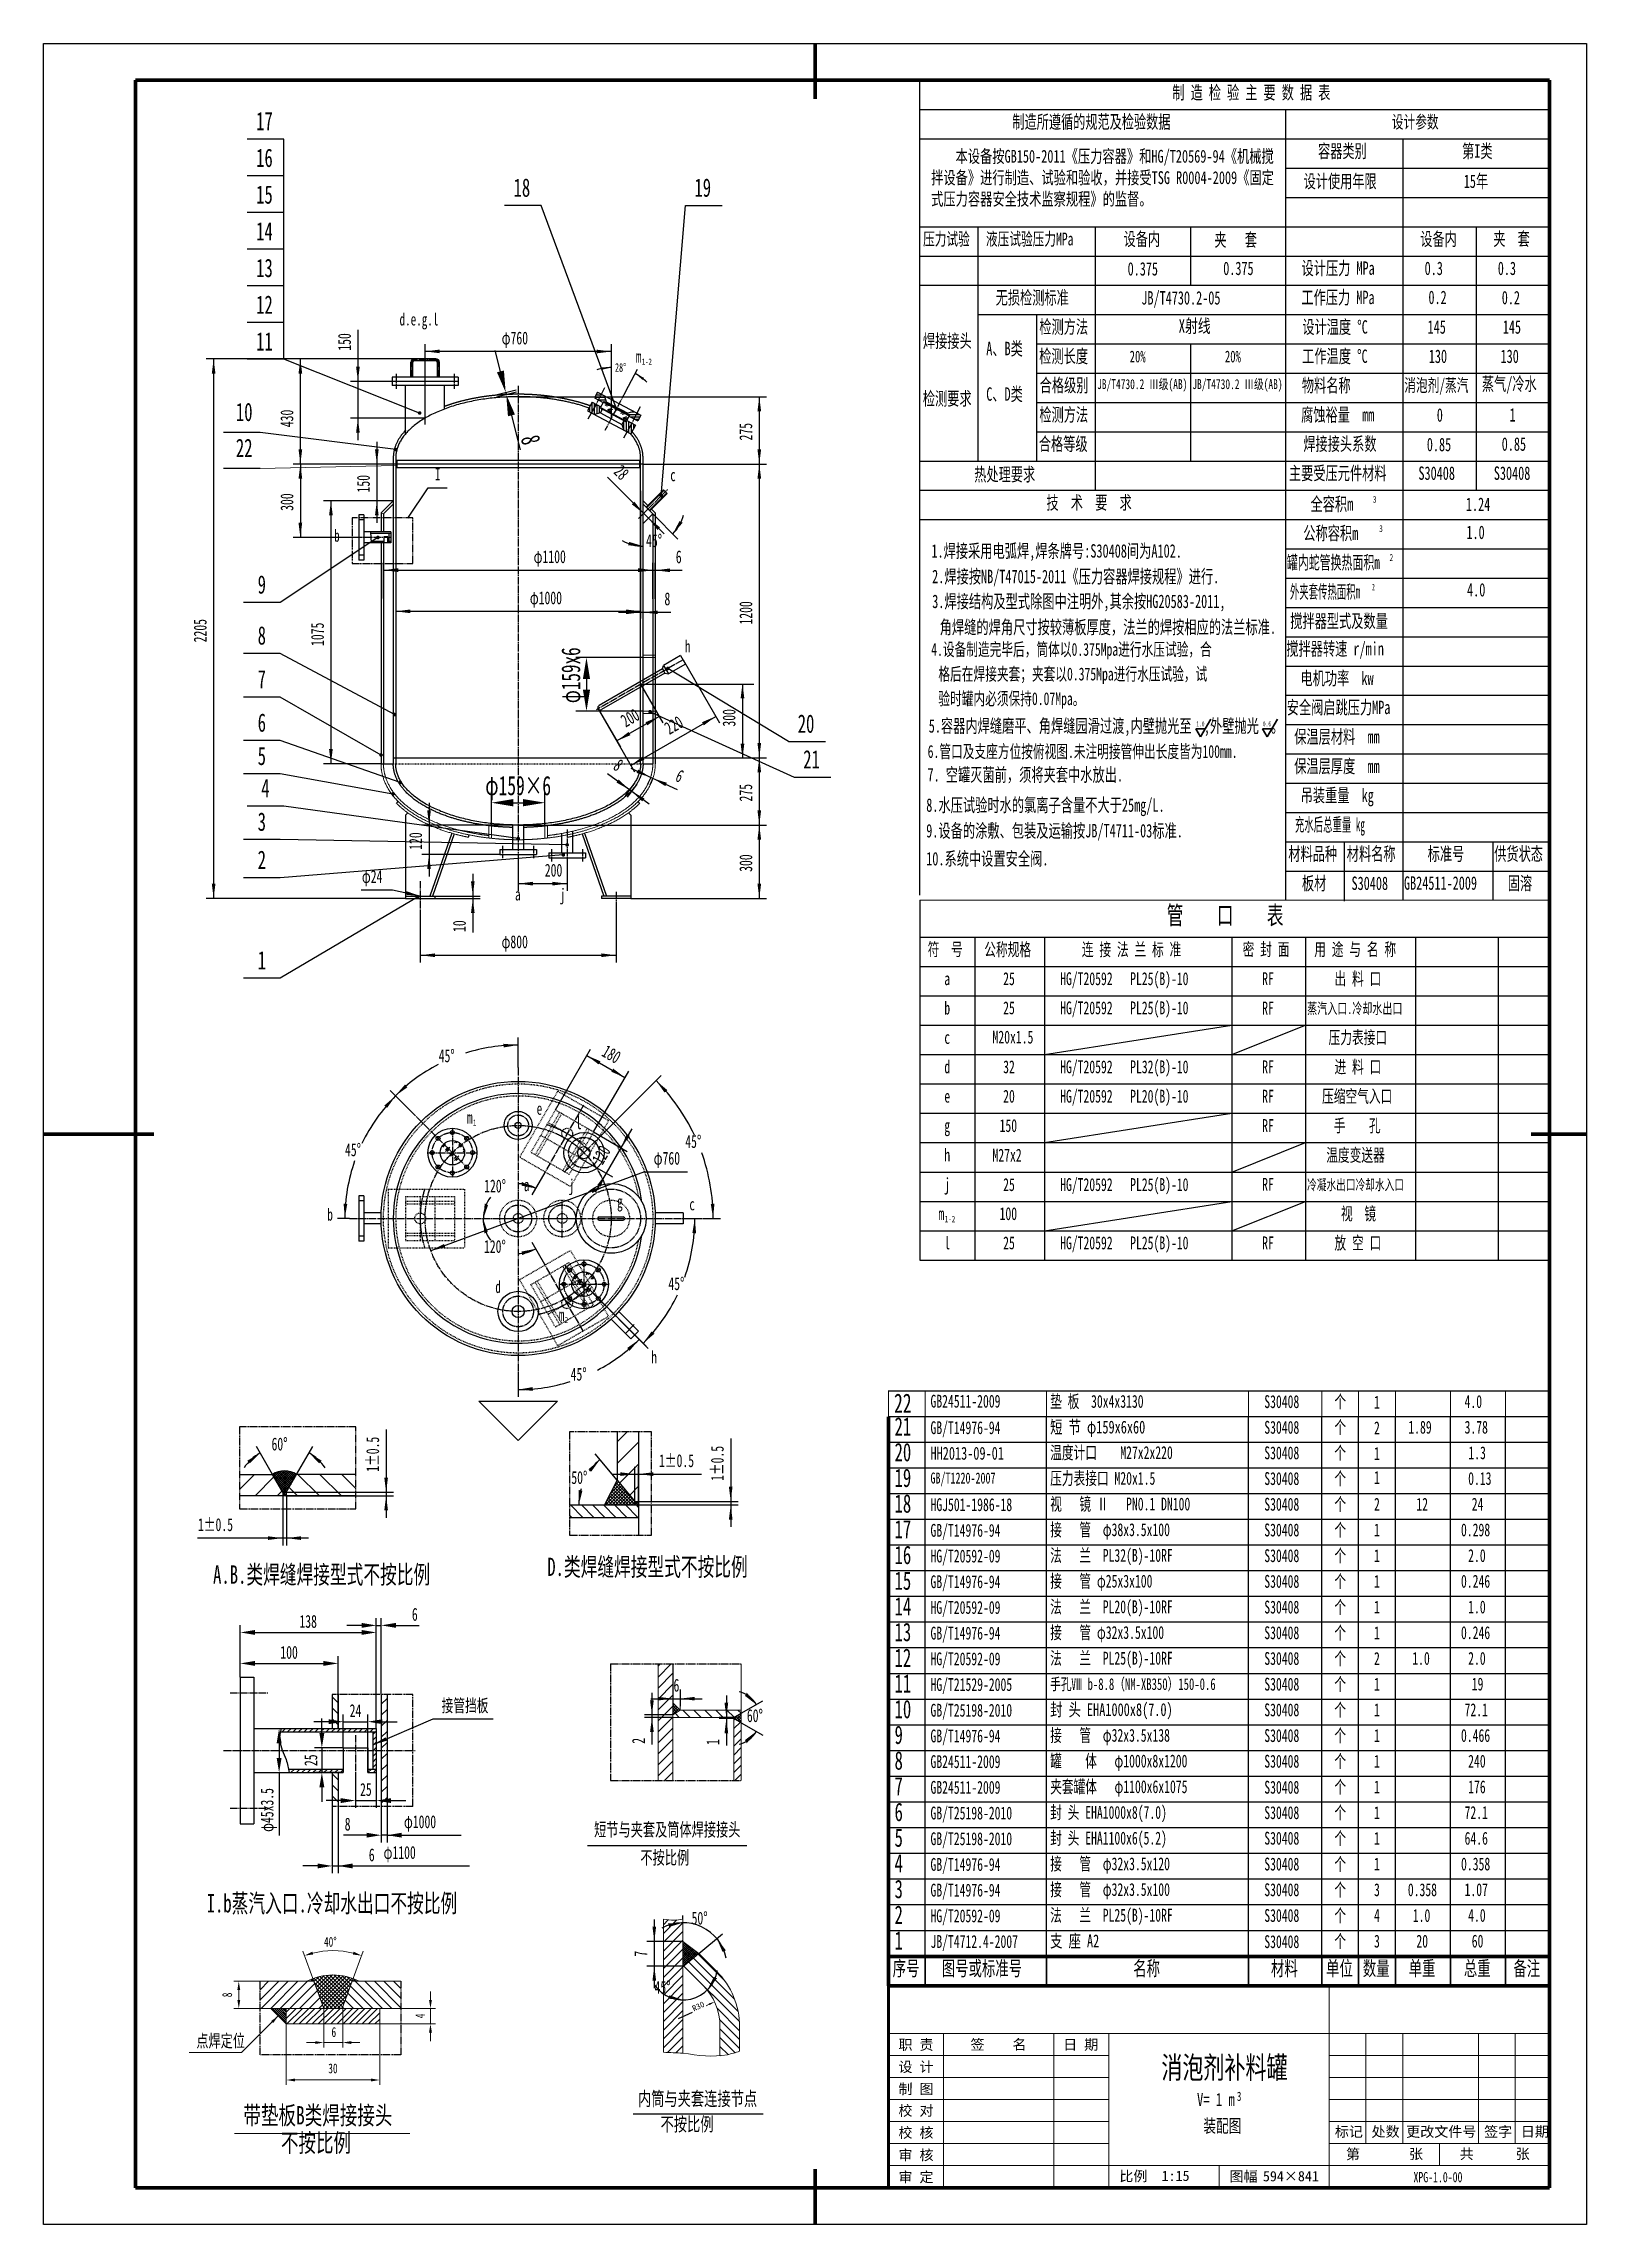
# Model space of a CAD drawing. Header units: millimetres. Extents: x -3150 to 3150, y -4455 to 4455.
import ezdxf
from ezdxf.enums import TextEntityAlignment as Align

# ---------------------------------------------------------------- set-up
doc = ezdxf.new("R2010")
doc.units = ezdxf.units.MM
for name, pattern in [('EB_DASH', [6, 3, -3]), ('EB_DASHDOT', [39, 30, -3, 3, -3]), ('EB_DASHDOTDOT', [45, 30, -3, 3, -3, 3, -3])]:
    doc.linetypes.add(name, pattern=pattern)
doc.layers.get('0').update_dxf_attribs({"lineweight": 0})
doc.layers.get('Defpoints').update_dxf_attribs({"color": 3, "lineweight": 0})
for name, color, linetype, lineweight in [('5剖面线层', 2, 'Continuous', 0), ('A 粗实线', 1, 'Continuous', 60), ('B 细实线', 7, 'Continuous', 20), ('C 文 字', 2, 'Continuous', 35), ('CAXA4', 3, 'Continuous', 25), ('CAXAEB0', 7, 'Continuous', 70), ('CAXA中心线层', 1, 'EB_DASHDOT', 25), ('CAXA剖面线层', 4, 'Continuous', 25), ('CAXA尺寸线层', 3, 'Continuous', 25), ('CAXA细实线层', 7, 'Continuous', 25), ('H 短双点线', 3, 'EB_DASHDOTDOT', 35), ('J 标注尺寸', 2, 'Continuous', 35)]:
    doc.layers.add(name, color=color, linetype=linetype, lineweight=lineweight)
doc.styles.add('HZTXT', font='SimSun.ttf', dxfattribs={"width": 0.7})
doc.styles.get("Standard").update_dxf_attribs({"font": 'SimSun.ttf'})
doc.styles.add('TXT', font='SimSun.ttf', dxfattribs={"width": 0.7})
doc.styles.add('UserTxtStyle1', font='SimSun.ttf', dxfattribs={"width": 0.6})
doc.styles.add('UserTxtStyle14', font='SimSun.ttf', dxfattribs={"width": 0.5})
doc.styles.add('UserTxtStyle3', font='SimSun.ttf', dxfattribs={"width": 0.667})
doc.styles.add('标准', font='SimSun.ttf', dxfattribs={"width": 0.667})
doc.styles.add('标题中文', font='SIMFANG.TTF', dxfattribs={"width": 0.7})
doc.dimstyles.new('标准', dxfattribs={"dimscale": 225, "dimtxt": 3.5, "dimasz": 4, "dimexe": 2, "dimexo": 0, "dimtad": 1, "dimdsep": 46, "dimtxsty": '标准', "dimcen": 0, "dimdle": 6, "dimazin": 2, "dimtfac": 1, "dimtdec": 3, "dimtmove": 0, "dimatfit": 3, "dimfxl": 0, "dimtolj": 1, "dimtzin": 0, "dimarcsym": 0})

msp = doc.modelspace()

# ---------------------------------------------------------------- texts
at = {"layer": 'C 文 字', "style": '标题中文', "oblique": 0.5}
msp.add_text('职 责', height=42, rotation=0.0958679, dxfattribs=at).set_placement((412.287, -3720.844), align=Align.MIDDLE_CENTER)
for s, p in [('签    名', (749.124, -3719.27)), ('日 期', (1084.976, -3720.162)), ('设 计', (412.287, -3810.844)), ('制 图', (412.287, -3900.844)), ('校 对', (412.287, -3989.251)), ('校 核', (412.287, -4079.251)), ('标记', (2179.923, -4075.26)), ('处数', (2329.923, -4075.26)), ('更改文件号', (2557.347, -4075.26)), ('签字', (2789.619, -4075.26)), ('日期', (2939.619, -4075.26)), ('审 核', (412.287, -4170.844)), ('第       张', (2325.48, -4166.703)), ('共      张', (2775.48, -4166.703)), ('审 定', (412.287, -4260.844)), ('比例', (1299.951, -4256.975)), ('1:15', (1472.186, -4256.975)), ('图幅', (1749.951, -4258.327)), ('594×841', (1943.309, -4258.327))]:
    msp.add_text(s, height=42, rotation=0.0958679, dxfattribs=at).set_placement(p, align=Align.MIDDLE)
at = {"layer": 'C 文 字', "linetype": 'Continuous', "lineweight": 25, "attachment_point": 1}
for s, insert, char_height, style in [('\\fSimSun|b0|i0|p34;40{%%D}', (-2005.224, -3280.597), 40, 'TXT'), ('\\fSimSun|b0|i0|p34;6', (-1974.498, -3649.172), 40, 'TXT'), ('\\fSimSun|b0|i0|p34;点焊定位', (-2526.381, -3678.805), 51.9777, 'HZTXT'), ('\\fSimSun|b0|i0|p34;30', (-1987.574, -3797.684), 40, 'TXT')]:
    msp.add_mtext(s, dxfattribs=dict(at, insert=insert, char_height=char_height, style=style))
at = {"layer": 'C 文 字', "linetype": 'Continuous', "lineweight": 25, "char_height": 40, "attachment_point": 1, "rotation": 90, "style": 'TXT'}
for s, insert in [('\\fSimSun|b0|i0|p34;8', (-2420.495, -3526.939)), ('\\fSimSun|b0|i0|p34;4', (-1632.131, -3612.749))]:
    msp.add_mtext(s, dxfattribs=dict(at, insert=insert))
at = {"layer": 'C 文 字', "insert": (2443.921, -4241.008), "char_height": 42, "attachment_point": 1, "rotation": 0.0958679, "style": '标题中文'}
msp.add_mtext('\\fSimSun|b0|i0|p34;XPG-1.0-00', dxfattribs=at)
at = {"layer": 'CAXA4', "linetype": 'Continuous', "lineweight": 25, "insert": (474.263, 4020.977), "char_height": 52.395, "attachment_point": 1, "style": 'HZTXT'}
msp.add_mtext('{\\fFangSong_GB2312|b0|i0|c134|p34;    \\fFangSong_GB2312|b0|i0|c134|p49;本设备按GB150-2011《压力容器》和HG/T20569-94《机械搅\\P拌设备》进行制造、试验和验收，并接受TSG R0004-2009《固定\\P式压力容器安全技术监察规程》的监督。}', dxfattribs=at)
at = {"layer": 'CAXA4', "color": 3, "linetype": 'Continuous', "lineweight": 25, "attachment_point": 1, "style": '标准'}
for s, insert, char_height in [('\\fFangSong_GB2312|b0|i0|p34;1.焊接采用电弧焊,焊条牌号:S30408间为A102.', (475.319, 2409.793), 54.9), ('\\fFangSong_GB2312|b0|i0|p34;2.焊接按NB/T47015-2011《压力容器焊接规程》进行.', (478.318, 2305.361), 54.88678), ('\\fFangSong_GB2312|b0|i0|p34;3.焊接结构及型式除图中注明外,其余按HG20583-2011,', (478.717, 2203.773), 54.9), ('\\fFangSong_GB2312|b0|i0|p34;角焊缝的焊角尺寸按较薄板厚度，法兰的焊按相应的法兰标准.', (509.29, 2098.474), 54.9), ('\\fFangSong_GB2312|b0|i0|p34;4.设备制造完毕后，筒体以0.375Mpa进行水压试验，合', (474.535, 2006.406), 52.5), ('\\fFangSong_GB2312|b0|i0|p34;格后在焊接夹套；夹套以0.375Mpa进行水压试验，试', (503.772, 1905.711), 52.5), ('\\fFangSong_GB2312|b0|i0|p34;验时罐内必须保持0.07Mpa。', (503.772, 1805.016), 52.5), ('\\fFangSong_GB2312|b0|i0|p34;5.容器内焊缝磨平、角焊缝园滑过渡,内壁抛光至  ,外壁抛光\u3000。  ', (464.446, 1694.884), 54.9), ('\\fFangSong_GB2312|b0|i0|p34;6.管口及支座方位按俯视图.未注明接管伸出长度皆为100mm.', (460.131, 1589.206), 52.5), ('\\fFangSong_GB2312|b0|i0|p34;7. 空罐灭菌前，须将夹套中水放出.', (459.267, 1495.23), 54.885), ('\\fFangSong_GB2312|b0|i0|p34;8.水压试验时水的氯离子含量不大于25mg/L.', (454.236, 1371.342), 54.9), ('\\fFangSong_GB2312|b0|i0|p34;9.设备的涂敷、包装及运输按JB/T4711-03标准.', (454.236, 1266.657), 54.9), ('\\fFangSong_GB2312|b0|i0|p34;10.系统中设置安全阀.', (454.236, 1152.274), 54.9)]:
    msp.add_mtext(s, dxfattribs=dict(at, insert=insert, char_height=char_height))
at = {"layer": 'CAXA4', "color": 0, "linetype": 'Continuous', "lineweight": 25, "char_height": 20.60981, "attachment_point": 1, "style": '标准'}
for s, insert in [('\\fFangSong_GB2312|b0|i0|p34;1.0', (1557.125, 1686.028)), ('\\fFangSong_GB2312|b0|i0|p34;0.6', (1828.913, 1686.028))]:
    msp.add_mtext(s, dxfattribs=dict(at, insert=insert))
at = {"layer": 'CAXA尺寸线层', "color": 6, "linetype": 'Continuous', "lineweight": 25, "attachment_point": 1}
for s, insert, char_height, style in [('\\fSimSun|b0|i0|p34;制 造 检 验 主 要 数 据 表', (1459.403, 4282.566), 54.585, '标准'), ('\\fSimSun|b0|i0|p34;d.e.g.l', (-1696.661, 3353.472), 49.995, '标准'), ('\\fSimSun|b0|i0|p34;消泡剂/蒸汽', (2406.456, 3085.606), 52.35, '标准'), ('\\fSimSun|b0|i0|p34;蒸气/冷水', (2723.217, 3092.288), 54.765, '标准'), ('\\fSimSun|b0|i0|p34;c', (-591.206, 2717.203), 50, '标准'), ('\\fSimSun|b0|i0|p34;b', (-1963.678, 2469.76), 50, '标准'), ('\\fSimSun|b0|i0|p34;h', (-531.526, 2017.276), 50, '标准'), ('\\fSimSun|b0|i0|p34;a', (-1224.88, 1004.429), 50, '标准'), ('\\fSimSun|b0|i0|p34;j', (-1041.341, 1002.989), 50, '标准'), ('\\fSimSun|b0|i0|p34;e', (-1136.751, 128.517), 50, '标准'), ('\\fSimSun|b0|i0|p34;a', (-1188.73, -183.383), 50, '标准'), ('\\fSimSun|b0|i0|p34;j', (-1005.191, -184.823), 50, '标准'), ('\\fSimSun|b0|i0|p34;g', (-808.027, -250.657), 50, '标准'), ('\\fSimSun|b0|i0|p34;b', (-1991.46, -304.061), 50, '标准'), ('\\fSimSun|b0|i0|p34;c', (-513.088, -261.827), 50, '标准'), ('\\fSimSun|b0|i0|p34;d', (-1305.544, -599.566), 50, '标准'), ('\\fSimSun|b0|i0|p34;h', (-668.522, -886.649), 50, '标准'), ('\\fSimSun|b0|i0|p34;A.B.类焊缝焊接型式不按比例', (-2458.088, -1762.365), 75, '标准'), ('\\fSimSun|b0|i0|p34;D.类焊缝焊接型式不按比例', (-1093.343, -1730.672), 75, '标准'), ('\\fSimSun|b0|i0|p34;I.b蒸汽入口.冷却水出口不按比例', (-2484.186, -3105.638), 75, '标准'), ('\\fSimSun|b0|i0|p34;带垫板B类焊接接头', (-2334.39, -3971.776), 75, 'HZTXT'), ('\\fSimSun|b0|i0|p34;不按比例', (-2181.084, -4084.018), 75, 'HZTXT')]:
    msp.add_mtext(s, dxfattribs=dict(at, insert=insert, char_height=char_height, style=style))
at = {"layer": 'CAXA尺寸线层', "linetype": 'Continuous', "lineweight": 25, "attachment_point": 1}
for s, insert, char_height, style in [('\\fSimSun|b0|i0|p34;制造所遵循的规范及检验数据', (806.073, 4162.916), 54.58453, '标准'), ('{\\fSimSun|b0|i0|c134|p34;设计参数}', (2355.791, 4161.281), 52.40115, '标准'), ('\\fSimSun|b0|i0|p34;容器类别', (2054.403, 4043.413), 54.585, '标准'), ('{\\fSimSun|b0|i0|c134|p34;第I类}', (2642.541, 4043.489), 54.765, '标准'), ('\\fSimSun|b0|i0|p34;设计使用年限', (1995.436, 3920.092), 54.585, '标准'), ('\\fSimSun|b0|i0|p34;15年', (2649.311, 3920.168), 54.765, '标准'), ('\\fSimSun|b0|i0|p34;压力试验', (441.309, 3683.104), 52.40115, '标准'), ('\\fSimSun|b0|i0|p34;液压试验压力MPa', (698.139, 3683.104), 52.40115, '标准'), ('\\fSimSun|b0|i0|p34;设备内', (1260.298, 3684.027), 54.58453, '标准'), ('\\fSimSun|b0|i0|p34;夹   套', (1631.085, 3680.743), 54.585, '标准'), ('\\fSimSun|b0|i0|p34;设备内', (2471.747, 3684.027), 54.58453, '标准'), ('\\fSimSun|b0|i0|p34;夹  套', (2770.285, 3684.465), 54.585, '标准'), ('\\fSimSun|b0|i0|p34;设计压力 MPa', (1986.962, 3565.083), 54.7592, '标准'), ('\\fSimSun|b0|i0|p34;0.375', (1276.809, 3562.158), 54.585, '标准'), ('\\fSimSun|b0|i0|p34;0.375', (1667.143, 3564.141), 54.585, '标准'), ('\\fSimSun|b0|i0|p34;0.3', (2489.535, 3564.368), 54.765, '标准'), ('\\fSimSun|b0|i0|p34;0.3', (2788.368, 3564.268), 54.585, '标准'), ('\\fSimSun|b0|i0|p34;无损检测标准', (737.658, 3444.701), 54.7592, '标准'), ('\\fSimSun|b0|i0|p34;JB/T4730.2-05', (1332.718, 3443.63), 54.765, '标准'), ('\\fSimSun|b0|i0|p34;工作压力 MPa', (1986.376, 3445.433), 54.7592, '标准'), ('\\fSimSun|b0|i0|p34;0.2', (2505.192, 3445.672), 54.585, '标准'), ('\\fSimSun|b0|i0|p34;0.2', (2804.577, 3444.619), 54.585, '标准'), ('\\fSimSun|b0|i0|p34;检测方法', (916.118, 3325.345), 54.7592, '标准'), ('{\\fSimSun|b0|i0|c134|p34;X射线}', (1485.045, 3329.007), 54.7592, 'HZTXT'), ('\\fSimSun|b0|i0|p34;设计温度 {%%D}C', (1990.029, 3324.905), 54.7592, '标准'), ('\\fSimSun|b0|i0|p34;145', (2501.52, 3324.612), 54.765, '标准'), ('\\fSimSun|b0|i0|p34;145', (2808.59, 3324.612), 54.765, '标准'), ('\\fSimSun|b0|i0|p34;11', (-2282.263, 3275.996), 75, '标准'), ('\\fSimSun|b0|i0|p34;焊接接头', (440.642, 3267.703), 54.7592, '标准'), ('\\fSimSun|b0|i0|p34;A、B类', (699.376, 3236.68), 54.7592, '标准'), ('\\fSimSun|b0|i0|p34;检测长度', (915.63, 3205.256), 54.7592, '标准'), ('\\fSimSun|b0|i0|p34;工作温度 {%%D}C', (1989.443, 3205.256), 54.7592, '标准'), ('\\fSimSun|b0|i0|p34;20%', (1285.035, 3200.64), 47.9143, '标准'), ('\\fSimSun|b0|i0|p34;20%', (1673.895, 3200.64), 47.9143, '标准'), ('\\fSimSun|b0|i0|p34;130', (2506.584, 3204.963), 54.765, '标准'), ('\\fSimSun|b0|i0|p34;130', (2799.629, 3204.963), 54.765, '标准'), ('\\fSimSun|b0|i0|p34;检测要求', (440.419, 3032.145), 54.7592, '标准'), ('\\fSimSun|b0|i0|p34;C、D类', (699.376, 3050.651), 54.7592, '标准'), ('\\fSimSun|b0|i0|p34;合格级别', (917.487, 3086.486), 54.7592, '标准'), ('{\\fSimSun|b0|i0|c134|p34;JB/T4730.2 Ⅲ级(AB)}', (1151.948, 3084.09), 40.5, 'HZTXT'), ('{\\fSimSun|b0|i0|c134|p34;JB/T4730.2 Ⅲ级(AB)}', (1540.808, 3084.09), 40.5, 'HZTXT'), ('\\fSimSun|b0|i0|p34;物料名称', (1988.302, 3086.046), 54.7592, '标准'), ('\\fSimSun|b0|i0|p34;10', (-2364.951, 2987.735), 75, '标准'), ('\\fSimSun|b0|i0|p34;检测方法', (916.118, 2966.397), 54.7592, '标准'), ('\\fSimSun|b0|i0|p34;腐蚀裕量  mm', (1985.105, 2965.957), 54.7592, '标准'), ('\\fSimSun|b0|i0|p34;0', (2539.197, 2965.078), 54.7592, '标准'), ('\\fSimSun|b0|i0|p34;1', (2836.707, 2965.811), 54.765, '标准'), ('\\fSimSun|b0|i0|p34;合格等级', (913.968, 2846.747), 54.7592, '标准'), ('\\fSimSun|b0|i0|p34;焊接接头系数', (1994.171, 2847.187), 54.7592, '标准'), ('\\fSimSun|b0|i0|p34;22', (-2364.951, 2840.775), 75, 'UserTxtStyle3'), ('\\fSimSun|b0|i0|p34;0.85', (2498.514, 2844.398), 54.7592, '标准'), ('\\fSimSun|b0|i0|p34;0.85', (2804.381, 2846.363), 54.7592, '标准'), ('\\fSimSun|b0|i0|p34;I', (-1551.612, 2720.911), 50, '标准'), ('\\fSimSun|b0|i0|p34;热处理要求', (650.206, 2722.477), 54.7592, '标准'), ('\\fSimSun|b0|i0|p34;主要受压元件材料', (1935.36, 2727.391), 54.7592, '标准'), ('\\fSimSun|b0|i0|p34;S30408', (2464.275, 2727.4), 54.75, '标准'), ('\\fSimSun|b0|i0|p34;S30408', (2772.102, 2727.4), 54.75, '标准'), ('\\fSimSun|b0|i0|p34;技  术  要  求', (945.068, 2607.009), 54.7592, '标准'), ('\\fSimSun|b0|i0|p34;1.24', (2658.189, 2600.328), 54.765, '标准'), ('\\fSimSun|b0|i0|p34;1.0', (2660.064, 2485.76), 54.765, '标准'), ('\\fSimSun|b0|i0|p34;4.0', (2662.878, 2250.974), 54.765, '标准'), ('\\fSimSun|b0|i0|p34;φ1000', (-1164.609, 2216.814), 52.5, '标准'), ('\\fSimSun|b0|i0|p34;搅拌器型式及数量', (1940.737, 2123.308), 54.7592, '标准'), ('\\fSimSun|b0|i0|p34;搅拌器转速 r/min', (1924.889, 2009.935), 54.7592, '标准'), ('\\fSimSun|b0|i0|p34;电机功率  kw', (1982.369, 1889.553), 54.7592, '标准'), ('\\fSimSun|b0|i0|p34;安全阀启跳压力MPa', (1926.322, 1770.343), 54.765, '标准'), ('\\fSimSun|b0|i0|p34;保温层材料  mm', (1956.922, 1650.548), 54.7592, '标准'), ('\\fSimSun|b0|i0|p34;保温层厚度  mm', (1956.922, 1530.166), 54.7592, '标准'), ('\\fSimSun|b0|i0|p34;吊装重量  kg', (1983.346, 1411.249), 54.7592, '标准'), ('\\fSimSun|b0|i0|p34;充水后总重量 kg', (1959.905, 1291.6), 54.7592, 'UserTxtStyle14'), ('\\fSimSun|b0|i0|p34;材料品种', (1932.929, 1172.118), 54.7575, '标准'), ('\\fSimSun|b0|i0|p34;材料名称', (2171.546, 1172.118), 54.7575, '标准'), ('\\fSimSun|b0|i0|p34;标准号', (2502.023, 1172.118), 54.7575, '标准'), ('\\fSimSun|b0|i0|p34;供货状态', (2773.653, 1172.118), 54.7575, '标准'), ('\\fSimSun|b0|i0|p34;板材', (1988.442, 1051.838), 54.7575, '标准'), ('\\fSimSun|b0|i0|p34;S30408', (2191.089, 1051.838), 54.7575, '标准'), ('\\fSimSun|b0|i0|p34;GB24511-2009', (2405.228, 1052.78), 54.7575, '标准'), ('\\fSimSun|b0|i0|p34;固溶', (2829.165, 1051.838), 54.7575, '标准'), ('\\fSimSun|b0|i0|p34;管    口    表', (1436.4, 931.191), 75, '标准'), ('\\fSimSun|b0|i0|p34;符  号', (460.209, 780.775), 52.5075, '标准'), ('\\fSimSun|b0|i0|p34;公称规格', (691.218, 780.128), 52.5075, '标准'), ('\\fSimSun|b0|i0|p34;连 接 法 兰 标 准', (1089.958, 780.128), 52.5075, '标准'), ('\\fSimSun|b0|i0|p34;密 封 面', (1746.281, 780.775), 52.5075, '标准'), ('\\fSimSun|b0|i0|p34;用 途 与 名 称', (2038.862, 780.775), 52.5075, '标准'), ('\\fSimSun|b0|i0|p34;a', (528.061, 660.758), 52.5075, '标准'), ('\\fSimSun|b0|i0|p34;25', (768.444, 660.752), 52.5, '标准'), ('\\fSimSun|b0|i0|p34;HG/T20592   PL25(B)-10', (1001.149, 660.752), 52.5, '标准'), ('\\fSimSun|b0|i0|p34;RF', (1826.128, 660.758), 52.5075, '标准'), ('\\fSimSun|b0|i0|p34;出 料 口', (2121.334, 660.758), 52.5075, '标准'), ('\\fSimSun|b0|i0|p34;b', (528.061, 540.74), 52.5075, '标准'), ('\\fSimSun|b0|i0|p34;RF', (1826.128, 540.74), 52.5075, '标准'), ('\\fSimSun|b0|i0|p34;蒸汽入口.冷却水出口', (2009.944, 535.602), 45.00643, '标准'), ('\\fSimSun|b0|i0|p34;c', (528.061, 420.723), 52.5075, '标准'), ('\\fSimSun|b0|i0|p34;压力表接口', (2097.344, 420.723), 52.5075, '标准'), ('\\fSimSun|b0|i0|p34;d', (528.061, 300.706), 52.5075, '标准'), ('\\fSimSun|b0|i0|p34;RF', (1826.128, 300.706), 52.5075, '标准'), ('\\fSimSun|b0|i0|p34;进 料 口', (2121.334, 300.706), 52.5075, '标准'), ('\\fSimSun|b0|i0|p34;RF', (1826.128, 180.689), 52.5075, '标准'), ('\\fSimSun|b0|i0|p34;压缩空气入口', (2070.751, 180.684), 52.5, '标准'), ('\\fSimSun|b0|i0|p34;e', (528.061, 180.689), 52.5075, '标准'), ('\\fSimSun|b0|i0|p34;l', (-976.709, 72.139), 52.5, '标准'), ('\\fSimSun|b0|i0|p34;g', (528.061, 60.675), 52.5075, '标准'), ('\\fSimSun|b0|i0|p34;150', (753.819, 60.675), 52.5075, '标准'), ('\\fSimSun|b0|i0|p34;RF', (1826.128, 60.675), 52.5075, '标准'), ('\\fSimSun|b0|i0|p34;手    孔', (2118.709, 60.675), 52.5075, '标准'), ('\\fSimSun|b0|i0|p34;h', (528.061, -59.342), 52.5075, '标准'), ('\\fSimSun|b0|i0|p34;j', (528.061, -179.36), 52.5075, '标准'), ('\\fSimSun|b0|i0|p34;RF', (1826.128, -179.36), 52.5075, '标准'), ('\\fSimSun|b0|i0|p34;冷凝水出口冷却水入口', (2009.442, -185.525), 43.50622, '标准'), ('\\fSimSun|b0|i0|p34;100', (753.819, -299.194), 52.5075, '标准'), ('\\fSimSun|b0|i0|p34;视  镜', (2147.95, -299.194), 52.5075, '标准'), ('\\fSimSun|b0|i0|p34;l', (528.063, -418.612), 52.5, '标准'), ('\\fSimSun|b0|i0|p34;25', (768.444, -418.612), 52.5, '标准'), ('\\fSimSun|b0|i0|p34;HG/T20592   PL25(B)-10', (1001.149, -418.612), 52.5, '标准'), ('\\fSimSun|b0|i0|p34;RF', (1826.128, -418.607), 52.5075, '标准'), ('\\fSimSun|b0|i0|p34;放 空 口', (2121.35, -418.612), 52.5, '标准'), ('\\fSimSun|b0|i0|p34;22 ', (322.78, -1060.475), 78.75, '标准'), ('\\fSimSun|b0|i0|p34;GB24511-2009', (471.595, -1065.411), 52.5, '标准'), ('{\\fSimSun|b0|i0|c134|p34;垫 板  30x4x3130}', (960.397, -1066.101), 52.5, '标准'), ('\\fSimSun|b0|i0|p34;S30408', (1834.76, -1067.148), 52.5, '标准'), ('\\fSimSun|b0|i0|p34;个', (2120.891, -1067.148), 52.5, '标准'), ('\\fSimSun|b0|i0|p34;4.0', (2652.635, -1066.754), 52.5, '标准'), ('\\fSimSun|b0|i0|p34;1', (2282.906, -1069.535), 52.5, '标准'), ('\\fSimSun|b0|i0|p34;GB/T14976-94', (471.595, -1173.717), 52.5, '标准'), ('{\\fSimSun|b0|i0|c134|p34;短 节 φ159x6x60}', (960.397, -1171.101), 52.5, 'HZTXT'), ('\\fSimSun|b0|i0|p34;S30408', (1834.76, -1172.148), 52.5, '标准'), ('\\fSimSun|b0|i0|p34;个', (2120.891, -1172.148), 52.5, '标准'), ('\\fSimSun|b0|i0|p34;2', (2282.906, -1174.535), 52.5, '标准'), ('\\fSimSun|b0|i0|p34;1.89', (2422.985, -1171.754), 52.5, '标准'), ('\\fSimSun|b0|i0|p34;3.78', (2652.635, -1171.754), 52.5, '标准'), ('\\fSimSun|b0|i0|p34;S30408', (1834.76, -1276.513), 52.5, '标准'), ('\\fSimSun|b0|i0|p34;个', (2120.891, -1276.513), 52.5, '标准'), ('\\fSimSun|b0|i0|p34;1', (2282.906, -1278.9), 52.5, '标准'), ('\\fSimSun|b0|i0|p34;S30408', (1834.76, -1381.513), 52.5, '标准'), ('\\fSimSun|b0|i0|p34;个', (2120.891, -1381.513), 52.5, '标准'), ('\\fSimSun|b0|i0|p34;HGJ501-1986-18', (471.595, -1488.082), 52.5, '标准'), ('\\fSimSun|b0|i0|p34;视   镜 Ⅱ   PN0.1 DN100', (960.397, -1485.466), 52.5, '标准'), ('\\fSimSun|b0|i0|p34;S30408', (1834.76, -1486.513), 52.5, '标准'), ('\\fSimSun|b0|i0|p34;个', (2120.891, -1486.513), 52.5, '标准'), ('\\fSimSun|b0|i0|p34;2', (2282.906, -1486.513), 52.5, '标准'), ('\\fSimSun|b0|i0|p34;12', (2455.814, -1486.513), 52.5, '标准'), ('\\fSimSun|b0|i0|p34;24', (2681.872, -1486.119), 52.5, '标准'), ('\\fSimSun|b0|i0|p34;GB/T14976-94', (471.595, -1593.022), 52.5, '标准'), ('{\\fSimSun|b0|i0|c134|p34;接   管  φ38x3.5x100}', (960.397, -1590.406), 52.5, '标准'), ('\\fSimSun|b0|i0|p34;S30408', (1834.76, -1591.513), 52.5, '标准'), ('\\fSimSun|b0|i0|p34;个', (2120.891, -1591.513), 52.5, '标准'), ('\\fSimSun|b0|i0|p34;1', (2282.906, -1591.483), 52.5, '标准'), ('\\fSimSun|b0|i0|p34;0.298', (2638.016, -1591.119), 52.5, '标准'), ('{\\fSimSun|b0|i0|c134|p34;法   兰  PL32(B)-10RF}', (960.397, -1695.406), 52.5, '标准'), ('\\fSimSun|b0|i0|p34;个', (2120.891, -1696.513), 52.5, '标准'), ('\\fSimSun|b0|i0|p34;HG/T20592-09', (471.595, -1698.022), 52.5, '标准'), ('\\fSimSun|b0|i0|p34;S30408', (1834.76, -1696.513), 52.5, '标准'), ('\\fSimSun|b0|i0|p34;1', (2282.906, -1696.483), 52.5, '标准'), ('\\fSimSun|b0|i0|p34;2.0', (2667.253, -1696.119), 52.5, '标准'), ('\\fSimSun|b0|i0|p34;GB/T14976-94', (471.595, -1803.052), 52.5, '标准'), ('\\fSimSun|b0|i0|p34;S30408', (1834.76, -1801.513), 52.5, '标准'), ('\\fSimSun|b0|i0|p34;个', (2120.891, -1801.513), 52.5, '标准'), ('\\fSimSun|b0|i0|p34;1', (2282.906, -1801.513), 52.5, '标准'), ('\\fSimSun|b0|i0|p34;0.246', (2638.016, -1801.119), 52.5, '标准'), ('\\fSimSun|b0|i0|p34;HG/T20592-09', (471.595, -1908.052), 52.5, '标准'), ('\\fSimSun|b0|i0|p34;S30408', (1834.76, -1906.513), 52.5, '标准'), ('\\fSimSun|b0|i0|p34;个', (2120.891, -1906.513), 52.5, '标准'), ('\\fSimSun|b0|i0|p34;1', (2282.906, -1906.513), 52.5, '标准'), ('\\fSimSun|b0|i0|p34;1.0', (2667.253, -1906.119), 52.5, '标准'), ('\\fSimSun|b0|i0|p34;GB/T14976-94', (471.595, -2013.082), 52.5, '标准'), ('{\\fSimSun|b0|i0|c134|p34;接   管 φ32x3.5x100}', (960.397, -2010.466), 52.5, '标准'), ('\\fSimSun|b0|i0|p34;S30408', (1834.76, -2011.513), 52.5, '标准'), ('\\fSimSun|b0|i0|p34;个', (2120.891, -2011.513), 52.5, '标准'), ('\\fSimSun|b0|i0|p34;1', (2282.906, -2011.513), 52.5, '标准'), ('\\fSimSun|b0|i0|p34;0.246', (2638.016, -2011.119), 52.5, '标准'), ('\\fSimSun|b0|i0|p34;HG/T20592-09', (471.595, -2118.082), 52.5, '标准'), ('{\\fSimSun|b0|i0|c134|p34;法   兰  PL25(B)-10RF}', (960.397, -2115.466), 52.5, '标准'), ('\\fSimSun|b0|i0|p34;S30408', (1834.76, -2116.513), 52.5, '标准'), ('\\fSimSun|b0|i0|p34;个', (2120.891, -2116.513), 52.5, '标准'), ('\\fSimSun|b0|i0|p34;2', (2282.906, -2116.513), 52.5, '标准'), ('\\fSimSun|b0|i0|p34;1.0', (2439.217, -2116.119), 52.5, '标准'), ('\\fSimSun|b0|i0|p34;2.0', (2667.253, -2116.119), 52.5, '标准'), ('\\fSimSun|b0|i0|p34;HG/T21529-2005', (471.595, -2223.082), 52.5, '标准'), ('\\fSimSun|b0|i0|p34;手孔Ⅷ b-8.8（NM-XB350）150-0.6', (960.397, -2223.549), 48, '标准'), ('\\fSimSun|b0|i0|p34;S30408', (1834.76, -2221.513), 52.5, '标准'), ('\\fSimSun|b0|i0|p34;个', (2120.891, -2221.513), 52.5, '标准'), ('\\fSimSun|b0|i0|p34;1', (2282.906, -2221.513), 52.5, '标准'), ('\\fSimSun|b0|i0|p34;19', (2681.872, -2221.119), 52.5, '标准'), ('\\fSimSun|b0|i0|p34;GB/T25198-2010', (471.595, -2328.082), 52.5, '标准'), ('{\\fSimSun|b0|i0|c134|p34;封 头 EHA1000x8(7.0)}', (960.397, -2325.466), 52.5, 'HZTXT'), ('\\fSimSun|b0|i0|p34;S30408', (1834.76, -2326.513), 52.5, '标准'), ('\\fSimSun|b0|i0|p34;个', (2120.891, -2326.513), 52.5, '标准'), ('\\fSimSun|b0|i0|p34;1', (2282.906, -2326.513), 52.5, '标准'), ('72.1', (2652.635, -2326.119), 52.5, '标准'), ('\\fSimSun|b0|i0|p34;GB/T14976-94', (471.595, -2433.082), 52.5, '标准'), ('\\fSimSun|b0|i0|p34;S30408', (1834.76, -2431.513), 52.5, '标准'), ('\\fSimSun|b0|i0|p34;个', (2120.891, -2431.513), 52.5, '标准'), ('\\fSimSun|b0|i0|p34;1', (2282.906, -2431.513), 52.5, '标准'), ('\\fSimSun|b0|i0|p34;0.466', (2638.016, -2431.119), 52.5, '标准'), ('\\fSimSun|b0|i0|p34;GB24511-2009', (471.595, -2538.082), 52.5, '标准'), ('\\fSimSun|b0|i0|p34;罐    体   φ1000x8x1200', (960.397, -2535.466), 52.5, '标准'), ('\\fSimSun|b0|i0|p34;S30408', (1834.76, -2536.513), 52.5, '标准'), ('\\fSimSun|b0|i0|p34;个', (2120.891, -2536.513), 52.5, '标准'), ('\\fSimSun|b0|i0|p34;1', (2282.906, -2536.513), 52.5, '标准'), ('\\fSimSun|b0|i0|p34;240', (2667.253, -2536.119), 52.5, '标准'), ('\\fSimSun|b0|i0|p34;GB24511-2009', (471.595, -2643.082), 52.5, '标准'), ('\\fSimSun|b0|i0|p34;夹套罐体   φ1100x6x1075', (960.397, -2640.466), 52.5, '标准'), ('\\fSimSun|b0|i0|p34;S30408', (1834.76, -2642.675), 52.5, '标准'), ('\\fSimSun|b0|i0|p34;个', (2120.891, -2641.513), 52.5, '标准'), ('\\fSimSun|b0|i0|p34;1', (2282.906, -2641.513), 52.5, '标准'), ('\\fSimSun|b0|i0|p34;176', (2667.253, -2641.119), 52.5, '标准'), ('\\fSimSun|b0|i0|p34;GB/T25198-2010', (471.595, -2748.082), 52.5, '标准'), ('{\\fSimSun|b0|i0|c134|p34;封 头 EHA1000x8(7.0)}', (960.397, -2745.466), 52.5, '标准'), ('\\fSimSun|b0|i0|p34;S30408', (1834.76, -2746.513), 52.5, '标准'), ('\\fSimSun|b0|i0|p34;个', (2120.891, -2746.513), 52.5, '标准'), ('\\fSimSun|b0|i0|p34;1', (2282.906, -2746.513), 52.5, '标准'), ('\\fSimSun|b0|i0|p34;72.1', (2652.635, -2746.119), 52.5, '标准'), ('\\fSimSun|b0|i0|p34;短节与夹套及筒体焊接接头', (-902.161, -2814.467), 54.7575, '标准'), ('\\fSimSun|b0|i0|p34;GB/T25198-2010', (471.595, -2853.082), 52.5, '标准'), ('{\\fSimSun|b0|i0|c134|p34;封 头 EHA1100x6(5.2)}', (960.397, -2850.466), 52.5, '标准'), ('\\fSimSun|b0|i0|p34;S30408', (1834.76, -2850.923), 52.5, '标准'), ('\\fSimSun|b0|i0|p34;个', (2120.891, -2851.513), 52.5, '标准'), ('\\fSimSun|b0|i0|p34;不按比例', (-712.987, -2928.892), 54.7575, '标准'), ('\\fSimSun|b0|i0|p34;1', (2282.906, -2851.513), 52.5, '标准'), ('\\fSimSun|b0|i0|p34;64.6', (2652.635, -2851.119), 52.5, '标准'), ('\\fSimSun|b0|i0|p34;GB/T14976-94', (471.595, -2958.082), 52.5, '标准'), ('{\\fSimSun|b0|i0|c134|p34;接   管  φ32x3.5x120}', (960.397, -2955.466), 52.5, '标准'), ('\\fSimSun|b0|i0|p34;S30408', (1834.76, -2956.513), 52.5, '标准'), ('\\fSimSun|b0|i0|p34;个', (2120.891, -2956.513), 52.5, '标准'), ('\\fSimSun|b0|i0|p34;1', (2282.906, -2956.513), 52.5, '标准'), ('\\fSimSun|b0|i0|p34;GB/T14976-94', (471.595, -3063.082), 52.5, '标准'), ('\\fSimSun|b0|i0|p34;S30408', (1834.76, -3061.513), 52.5, '标准'), ('\\fSimSun|b0|i0|p34;个', (2120.891, -3061.513), 52.5, '标准'), ('\\fSimSun|b0|i0|p34;HG/T20592-09', (471.595, -3168.082), 52.5, '标准'), ('\\fSimSun|b0|i0|p34;S30408', (1834.76, -3166.513), 52.5, '标准'), ('\\fSimSun|b0|i0|p34;个', (2120.891, -3166.513), 52.5, '标准'), ('JB/T4712.4-2007', (471.595, -3273.082), 52.5, '标准'), ('{\\fSimSun|b0|i0|c134|p34;支 座 A2}', (960.397, -3270.466), 52.5, 'HZTXT'), ('\\fSimSun|b0|i0|p34;S30408', (1834.76, -3273.52), 52.5, '标准'), ('\\fSimSun|b0|i0|p34;个', (2120.891, -3271.513), 52.5, '标准'), ('\\fSimSun|b0|i0|p34;3', (2282.906, -3271.513), 52.5, '标准'), ('\\fSimSun|b0|i0|p34;20', (2455.814, -3271.513), 52.5, '标准'), ('\\fSimSun|b0|i0|p34;60', (2681.872, -3271.119), 52.5, '标准'), ('\\fSimSun|b0|i0|p34;内筒与夹套连接节点', (-723.297, -3913.116), 56.70777, 'HZTXT'), ('\\fSimSun|b0|i0|p34;不按比例', (-630.811, -4017.117), 56.70777, 'HZTXT')]:
    msp.add_mtext(s, dxfattribs=dict(at, insert=insert, char_height=char_height, style=style))
at = {"layer": 'CAXA尺寸线层', "color": 1, "linetype": 'Continuous', "lineweight": 25, "char_height": 52.5, "attachment_point": 1, "style": '标准'}
for s, insert, rotation in [('\\fSimSun|b0|i0|p34;200', (-799.314, 1705.717), 30), ('\\fSimSun|b0|i0|p34;220', (-620.838, 1675.659), 30), ('\\fSimSun|b0|i0|p34;300', (-377.492, 1664.603), 90)]:
    msp.add_mtext(s, dxfattribs=dict(at, insert=insert, rotation=rotation))
at = {"layer": 'CAXA尺寸线层', "color": 1, "linetype": 'Continuous', "lineweight": 25, "attachment_point": 1}
for s, insert, char_height, style in [('\\fSimSun|b0|i0|p34;20', (-70.636, 1714.13), 75, '标准'), ('\\fSimSun|b0|i0|p34;25', (768.444, 541.591), 52.5, '标准'), ('\\fSimSun|b0|i0|p34;HG/T20592   PL25(B)-10', (1001.149, 541.591), 52.5, '标准'), ('\\fSimSun|b0|i0|p34;M20x1.5', (724.933, 422.327), 52.5, '标准'), ('\\fSimSun|b0|i0|p34;32', (768.444, 300.701), 52.5, '标准'), ('\\fSimSun|b0|i0|p34;HG/T20592   PL32(B)-10', (1001.149, 300.701), 52.5, '标准'), ('\\fSimSun|b0|i0|p34;20', (768.44, 180.689), 52.5, '标准'), ('\\fSimSun|b0|i0|p34;HG/T20592   PL20(B)-10', (1001.149, 180.684), 52.5, '标准'), ('\\fSimSun|b0|i0|p34;M27x2', (724.933, -60.105), 52.5, '标准'), ('\\fSimSun|b0|i0|p34;温度变送器', (2087.972, -59.882), 52.5, '标准'), ('\\fSimSun|b0|i0|p34;HG/T20592   PL25(B)-10', (1001.149, -180.411), 52.5, '标准'), ('\\fSimSun|b0|i0|p34;25', (768.444, -180.411), 52.5, '标准'), ('{\\fSimSun|b0|i0|c134|p34;HH2013-09-01}', (471.595, -1278.082), 52.5, 'HZTXT'), ('\\fSimSun|b0|i0|p34;温度计口    M27x2x220', (960.397, -1275.466), 52.5, '标准'), ('\\fSimSun|b0|i0|p34;1.3', (2668.239, -1276.119), 52.5, '标准'), ('\\fSimSun|b0|i0|p34;GB/T1220-2007', (471.595, -1383.082), 45, '标准'), ('\\fSimSun|b0|i0|p34;压力表接口 M20x1.5', (960.397, -1380.466), 52.5, '标准'), ('\\fSimSun|b0|i0|p34;1', (2282.906, -1376.985), 52.5, '标准'), ('\\fSimSun|b0|i0|p34;0.13', (2667.253, -1381.119), 52.5, '标准'), ('{\\fSimSun|b0|i0|c134|p34;接   管 φ25x3x100}', (960.397, -1800.436), 52.5, '标准'), ('{\\fSimSun|b0|i0|c134|p34;法   兰  PL20(B)-10RF}', (960.397, -1905.436), 52.5, '标准'), ('{\\fSimSun|b0|i0|c134|p34;接   管  φ32x3.5x138}', (960.397, -2430.466), 52.5, '标准'), ('\\fSimSun|b0|i0|p34;0.358', (2638.259, -2956.119), 52.5, '标准'), ('{\\fSimSun|b0|i0|c134|p34;接   管  φ32x3.5x100}', (960.397, -3060.466), 52.5, '标准'), ('\\fSimSun|b0|i0|p34;3', (2282.906, -3061.513), 52.5, '标准'), ('\\fSimSun|b0|i0|p34;0.358', (2420.942, -3061.513), 52.5, '标准'), ('\\fSimSun|b0|i0|p34;1.07', (2652.635, -3061.119), 52.5, '标准'), ('{\\fSimSun|b0|i0|c134|p34;法   兰  PL25(B)-10RF}', (960.397, -3165.466), 52.5, '标准'), ('\\fSimSun|b0|i0|p34;4', (2282.906, -3166.513), 52.5, '标准'), ('\\fSimSun|b0|i0|p34;1.0', (2441.196, -3166.513), 52.5, '标准'), ('\\fSimSun|b0|i0|p34;4.0', (2667.253, -3166.119), 52.5, '标准')]:
    msp.add_mtext(s, dxfattribs=dict(at, insert=insert, char_height=char_height, style=style))
at = {"layer": 'CAXA尺寸线层', "linetype": 'Continuous', "lineweight": 25, "insert": (-308.794, 1358.635), "char_height": 52.5, "attachment_point": 1, "rotation": 90, "style": '标准'}
msp.add_mtext('\\fSimSun|b0|i0|p34;275', dxfattribs=at)
at = {"layer": 'CAXA尺寸线层', "linetype": 'Continuous', "lineweight": 25, "insert": (-504.828, -3563.734), "char_height": 24, "attachment_point": 1, "rotation": 24.9225375}
msp.add_mtext('\\fSimSun|b0|i0|p34;R30', dxfattribs=at)
at = {"layer": 'J 标注尺寸', "style": '标题中文', "width": 0.7}
for s, height, p in [('消泡剂补料罐', 89.964, (1414.395, -3858.939)), ('V= 1 m', 53.9784, (1559.984, -3971.753)), ('3', 37.8, (1723.123, -3950.54)), ('装配图', 53.9784, (1586.065, -4079.275))]:
    msp.add_text(s, height=height, dxfattribs=at).set_placement(p)

# ---------------------------------------------------------------- blocks, each defined once
blk = doc.blocks.new('CAXBLOCK0', base_point=(3000, -4305))
at = {"layer": 'CAXAEB0', "color": 0, "linetype": 'Continuous', "lineweight": 25}
for p, q in [((-3150, -4455), (-3150, 4455)), ((-3150, 4455), (3150, 4455)), ((3150, 4455), (3150, -4455)), ((3150, -4455), (-3150, -4455))]:
    blk.add_line(p, q, dxfattribs=at)
at = {"layer": 'CAXAEB0', "color": 0, "linetype": 'Continuous', "lineweight": 70}
for p, q in [((0, 4455), (0, 4230)), ((-2775, 4305), (3000, 4305)), ((-2775, -4305), (-2775, 4305)), ((3000, 4305), (3000, -4305)), ((-3150, 0), (-2700, 0)), ((3150, 0), (2925, 0)), ((0, -4455), (0, -4230)), ((3000, -4305), (-2775, -4305))]:
    blk.add_line(p, q, dxfattribs=at)
blk = doc.blocks.new('CAXBLOCK3')
at = {"layer": 'CAXAEB0', "color": 0, "linetype": 'Continuous', "lineweight": 25}
for p, q in [((-857.4, 2978.2), (-846.9, 2981.5)), ((-854, 2984.6), (-853.2, 2984.8)), ((-851.1, 2974.9), (-840.5, 2978.1)), ((-849, 2954.3), (-825.7, 2961.4)), ((-846.6, 2960.3), (-832, 2964.8)), ((-842.6, 2950.9), (-829.1, 2955)), ((-794, 2944.5), (-783.5, 2947.7)), ((-790.6, 2950.9), (-789.8, 2951.1)), ((-787.6, 2941.1), (-777.1, 2944.4)), ((-785.5, 2920.5), (-762.3, 2927.7)), ((-783.2, 2926.6), (-768.6, 2931)), ((-779.2, 2917.2), (-765.6, 2921.3))]:
    blk.add_line(p, q, dxfattribs=at)
blk = doc.blocks.new('*CAXBLOCK45')
at = {"layer": 'CAXA尺寸线层', "linetype": 'Continuous', "lineweight": 25}
for points in [[(-831.5, 3131.4), (-870.3, 3122.6), (-872.2, 3132.5)], [(-734.3, 3107.2), (-704.2, 3081.2), (-697.9, 3089)]]:
    blk.add_hatch(color=0, dxfattribs=at).paths.add_polyline_path(points, flags=0)
at = {"layer": 'CAXA尺寸线层', "color": 0, "linetype": 'Continuous', "lineweight": 25}
for p, q in [((-831.5, 3026.3), (-831.5, 3151.4)), ((-774.4, 3031.8), (-724.9, 3124.8))]:
    blk.add_line(p, q, dxfattribs=at)
for start, end in [(90, 106.60728), (45.39272, 62)]:
    blk.add_arc((-831.5, 2924.4), 207, start, end, dxfattribs=at)
at = {"layer": 'CAXA尺寸线层', "color": 0, "linetype": 'Continuous', "lineweight": 25, "insert": (-816.9, 3149.2), "char_height": 35, "attachment_point": 1, "style": '标准'}
blk.add_mtext('\\fSimSun|b0|i0|p34;28{%%D}', dxfattribs=at)
blk = doc.blocks.new('CAXBLOCK5')
at = {"layer": 'CAXA尺寸线层', "color": 6, "linetype": 'Continuous', "lineweight": 25, "attachment_point": 1, "style": '标准'}
for s, insert, char_height in [('\\fSimSun|b0|i0|p34;m', (-731.6, 3202), 50), ('\\fSimSun|b0|i0|p34;1-2', (-707.1, 3168.3), 25)]:
    blk.add_mtext(s, dxfattribs=dict(at, insert=insert, char_height=char_height))
blk = doc.blocks.new('*CAXBLOCK67')
at = {"layer": 'CAXA尺寸线层', "linetype": 'Continuous', "lineweight": 25}
for points in [[(-2455.8, 3166.8), (-2448.3, 3106.8), (-2463.3, 3106.8)], [(-2455.8, 962.4), (-2448.3, 1022.4), (-2463.3, 1022.4)]]:
    blk.add_hatch(color=0, dxfattribs=at).paths.add_polyline_path(points, flags=0)
at = {"layer": 'CAXA尺寸线层', "color": 0, "linetype": 'Continuous', "lineweight": 25}
for p, q in [((-1592.2, 3166.8), (-2485.8, 3166.8)), ((-2455.8, 3166.8), (-2455.8, 962.4)), ((-1672.2, 962.4), (-2485.8, 962.4))]:
    blk.add_line(p, q, dxfattribs=at)
at = {"layer": 'CAXA尺寸线层', "color": 0, "linetype": 'Continuous', "lineweight": 25, "insert": (-2537.1, 2008.8), "char_height": 52.5, "attachment_point": 1, "rotation": 90, "style": '标准'}
blk.add_mtext('\\fSimSun|b0|i0|p34;2205', dxfattribs=at)
blk = doc.blocks.new('*CAXBLOCK78')
at = {"layer": 'CAXA尺寸线层', "linetype": 'Continuous', "lineweight": 25}
for points in [[(-227.5, 1262.4), (-220, 1202.4), (-235, 1202.4)], [(-227.5, 962.4), (-220, 1022.4), (-235, 1022.4)]]:
    blk.add_hatch(color=0, dxfattribs=at).paths.add_polyline_path(points, flags=0)
at = {"layer": 'CAXA尺寸线层', "color": 0, "linetype": 'Continuous', "lineweight": 25}
for p, q in [((-1212.2, 1262.4), (-197.5, 1262.4)), ((-227.5, 1262.4), (-227.5, 962.4)), ((-752.2, 962.4), (-197.5, 962.4))]:
    blk.add_line(p, q, dxfattribs=at)
at = {"layer": 'CAXA尺寸线层', "color": 0, "linetype": 'Continuous', "lineweight": 25, "insert": (-308.8, 1071.1), "char_height": 52.5, "attachment_point": 1, "rotation": 90, "style": '标准'}
blk.add_mtext('\\fSimSun|b0|i0|p34;300', dxfattribs=at)
blk = doc.blocks.new('*CAXBLOCK89')
at = {"layer": 'CAXA尺寸线层', "linetype": 'Continuous', "lineweight": 25}
for points in [[(-227.5, 2737.4), (-220, 2677.4), (-235, 2677.4)], [(-227.5, 1537.4), (-220, 1597.4), (-235, 1597.4)]]:
    blk.add_hatch(color=0, dxfattribs=at).paths.add_polyline_path(points, flags=0)
at = {"layer": 'CAXA尺寸线层', "color": 0, "linetype": 'Continuous', "lineweight": 25}
for p, q in [((-702.2, 2737.4), (-197.5, 2737.4)), ((-227.5, 2737.4), (-227.5, 1537.4)), ((-652.2, 1537.4), (-197.5, 1537.4))]:
    blk.add_line(p, q, dxfattribs=at)
at = {"layer": 'CAXA尺寸线层', "color": 0, "linetype": 'Continuous', "lineweight": 25, "insert": (-308.8, 2081.5), "char_height": 52.5, "attachment_point": 1, "rotation": 90, "style": '标准'}
blk.add_mtext('\\fSimSun|b0|i0|p34;1200', dxfattribs=at)
blk = doc.blocks.new('*CAXBLOCK910')
at = {"layer": 'CAXA尺寸线层', "linetype": 'Continuous', "lineweight": 25}
for points in [[(-227.5, 3012.4), (-220, 2952.4), (-235, 2952.4)], [(-227.5, 2737.4), (-220, 2797.4), (-235, 2797.4)]]:
    blk.add_hatch(color=0, dxfattribs=at).paths.add_polyline_path(points, flags=0)
at = {"layer": 'CAXA尺寸线层', "color": 0, "linetype": 'Continuous', "lineweight": 25}
for p, q in [((-1212.2, 3012.4), (-197.5, 3012.4)), ((-227.5, 3012.4), (-227.5, 2737.4)), ((-702.2, 2737.4), (-197.5, 2737.4))]:
    blk.add_line(p, q, dxfattribs=at)
at = {"layer": 'CAXA尺寸线层', "color": 0, "linetype": 'Continuous', "lineweight": 25, "insert": (-308.8, 2833.6), "char_height": 52.5, "attachment_point": 1, "rotation": 90, "style": '标准'}
blk.add_mtext('\\fSimSun|b0|i0|p34;275', dxfattribs=at)
blk = doc.blocks.new('*CAXBLOCK1011')
at = {"layer": 'CAXA尺寸线层', "linetype": 'Continuous', "lineweight": 25}
for points in [[(-1612.2, 730.3), (-1552.2, 737.8), (-1552.2, 722.8)], [(-812.2, 730.3), (-872.2, 737.8), (-872.2, 722.8)]]:
    blk.add_hatch(color=0, dxfattribs=at).paths.add_polyline_path(points, flags=0)
at = {"layer": 'CAXA尺寸线层', "color": 0, "linetype": 'Continuous', "lineweight": 25}
for p, q in [((-1612.2, 904.7), (-1612.2, 700.3)), ((-812.2, 946.9), (-812.2, 700.3)), ((-1612.2, 730.3), (-812.2, 730.3))]:
    blk.add_line(p, q, dxfattribs=at)
at = {"layer": 'CAXA尺寸线层', "color": 0, "linetype": 'Continuous', "lineweight": 25, "insert": (-1280.1, 811.6), "char_height": 52.5, "attachment_point": 1, "style": '标准'}
blk.add_mtext('\\fSimSun|b0|i0|p34;φ800', dxfattribs=at)
blk = doc.blocks.new('*CAXBLOCK1112')
at = {"layer": 'CAXA尺寸线层', "linetype": 'Continuous', "lineweight": 25}
for points in [[(-1397.4, 972.4), (-1389.9, 1032.4), (-1404.9, 1032.4)], [(-1397.4, 962.4), (-1389.9, 902.4), (-1404.9, 902.4)]]:
    blk.add_hatch(color=0, dxfattribs=at).paths.add_polyline_path(points, flags=0)
at = {"layer": 'CAXA尺寸线层', "color": 0, "linetype": 'Continuous', "lineweight": 25}
for p, q in [((-1397.4, 1062.4), (-1397.4, 822.8)), ((-1552.2, 972.4), (-1367.4, 972.4)), ((-1552.2, 962.4), (-1367.4, 962.4))]:
    blk.add_line(p, q, dxfattribs=at)
at = {"layer": 'CAXA尺寸线层', "color": 0, "linetype": 'Continuous', "lineweight": 25, "insert": (-1478.7, 825.4), "char_height": 52.5, "attachment_point": 1, "rotation": 90, "style": '标准'}
blk.add_mtext('\\fSimSun|b0|i0|p34;10', dxfattribs=at)
blk = doc.blocks.new('CAXBLOCK12')
at = {"layer": 'CAXA尺寸线层', "linetype": 'Continuous', "lineweight": 25}
blk.add_hatch(color=0, dxfattribs=at).paths.add_polyline_path([(-1612.2, 972.4), (-1672.5, 977.7), (-1669.3, 992.4)], flags=0)
at = {"layer": 'CAXA尺寸线层', "color": 0, "linetype": 'Continuous', "lineweight": 25}
for p, q in [((-1725.8, 996.9), (-1853.2, 996.9)), ((-1612.2, 972.4), (-1725.8, 996.9))]:
    blk.add_line(p, q, dxfattribs=at)
at = {"layer": 'CAXA尺寸线层', "color": 0, "linetype": 'Continuous', "lineweight": 25, "insert": (-1850.5, 1078.2), "char_height": 52.5, "attachment_point": 1, "style": '标准'}
blk.add_mtext('\\fSimSun|b0|i0|p34;φ24', dxfattribs=at)
blk = doc.blocks.new('*CAXBLOCK1314')
at = {"layer": 'CAXA尺寸线层', "linetype": 'Continuous', "lineweight": 25}
for points in [[(-2101.6, 3166.8), (-2109.1, 3106.8), (-2094.1, 3106.8)], [(-2101.6, 2737.4), (-2109.1, 2797.4), (-2094.1, 2797.4)]]:
    blk.add_hatch(color=0, dxfattribs=at).paths.add_polyline_path(points, flags=0)
at = {"layer": 'CAXA尺寸线层', "color": 0, "linetype": 'Continuous', "lineweight": 25}
for p, q in [((-1592.2, 3166.8), (-2131.6, 3166.8)), ((-2101.6, 2737.4), (-2101.6, 3166.8)), ((-1722.2, 2737.4), (-2131.6, 2737.4))]:
    blk.add_line(p, q, dxfattribs=at)
at = {"layer": 'CAXA尺寸线层', "color": 0, "linetype": 'Continuous', "lineweight": 25, "insert": (-2182.9, 2887.8), "char_height": 52.5, "attachment_point": 1, "rotation": 90, "style": '标准'}
blk.add_mtext('\\fSimSun|b0|i0|p34;430', dxfattribs=at)
blk = doc.blocks.new('*CAXBLOCK1415')
at = {"layer": 'CAXA尺寸线层', "linetype": 'Continuous', "lineweight": 25}
for points in [[(-2101.6, 2737.4), (-2094.1, 2677.4), (-2109.1, 2677.4)], [(-2101.6, 2437.4), (-2094.1, 2497.4), (-2109.1, 2497.4)]]:
    blk.add_hatch(color=0, dxfattribs=at).paths.add_polyline_path(points, flags=0)
at = {"layer": 'CAXA尺寸线层', "color": 0, "linetype": 'Continuous', "lineweight": 25}
for p, q in [((-1722.2, 2737.4), (-2131.6, 2737.4)), ((-2101.6, 2737.4), (-2101.6, 2437.4)), ((-1862.2, 2437.4), (-2131.6, 2437.4))]:
    blk.add_line(p, q, dxfattribs=at)
at = {"layer": 'CAXA尺寸线层', "color": 0, "linetype": 'Continuous', "lineweight": 25, "insert": (-2182.9, 2546.1), "char_height": 52.5, "attachment_point": 1, "rotation": 90, "style": '标准'}
blk.add_mtext('\\fSimSun|b0|i0|p34;300', dxfattribs=at)
blk = doc.blocks.new('*CAXBLOCK1516')
at = {"layer": 'CAXA尺寸线层', "linetype": 'Continuous', "lineweight": 25}
for points in [[(-1576.2, 1262.4), (-1568.7, 1322.4), (-1583.7, 1322.4)], [(-1576.2, 1142.4), (-1568.7, 1082.4), (-1583.7, 1082.4)]]:
    blk.add_hatch(color=0, dxfattribs=at).paths.add_polyline_path(points, flags=0)
at = {"layer": 'CAXA尺寸线层', "color": 0, "linetype": 'Continuous', "lineweight": 25}
for p, q in [((-1576.2, 1352.4), (-1576.2, 1052.4)), ((-1194.7, 1262.4), (-1606.2, 1262.4)), ((-1287.2, 1142.4), (-1606.2, 1142.4))]:
    blk.add_line(p, q, dxfattribs=at)
at = {"layer": 'CAXA尺寸线层', "color": 0, "linetype": 'Continuous', "lineweight": 25, "insert": (-1657.5, 1161.1), "char_height": 52.5, "attachment_point": 1, "rotation": 90, "style": '标准'}
blk.add_mtext('\\fSimSun|b0|i0|p34;120', dxfattribs=at)
blk = doc.blocks.new('*CAXBLOCK1617')
at = {"layer": 'CAXA尺寸线层', "linetype": 'Continuous', "lineweight": 25}
for points in [[(-581, 2451.9), (-553.5, 2504), (-539.9, 2497.7)], [(-702.2, 2401.7), (-758.5, 2419.1), (-763.6, 2405)]]:
    blk.add_hatch(color=0, dxfattribs=at).paths.add_polyline_path(points, flags=0)
at = {"layer": 'CAXA尺寸线层', "color": 0, "linetype": 'Continuous', "lineweight": 25}
blk.add_line((-662.2, 2533.2), (-559.7, 2430.7), dxfattribs=at)
for start, end in [(315, 345.064), (239.936, 270)]:
    blk.add_arc((-702.2, 2573.2), 171.5, start, end, dxfattribs=at)
at = {"layer": 'CAXA尺寸线层', "color": 0, "linetype": 'Continuous', "lineweight": 25, "insert": (-689.8, 2450.7), "char_height": 52.5, "attachment_point": 1, "style": '标准'}
blk.add_mtext('\\fSimSun|b0|i0|p34;45{%%D}', dxfattribs=at)
blk = doc.blocks.new('*CAXBLOCK1718')
at = {"layer": 'CAXA尺寸线层', "linetype": 'Continuous', "lineweight": 25}
for points in [[(-1212.2, 1022.9), (-1152.2, 1030.4), (-1152.2, 1015.4)], [(-1012.2, 1022.9), (-1072.2, 1030.4), (-1072.2, 1015.4)]]:
    blk.add_hatch(color=0, dxfattribs=at).paths.add_polyline_path(points, flags=0)
at = {"layer": 'CAXA尺寸线层', "color": 0, "linetype": 'Continuous', "lineweight": 25}
for p, q in [((-1212.2, 1142.4), (-1212.2, 992.9)), ((-1012.2, 1128.3), (-1012.2, 992.9)), ((-1212.2, 1022.9), (-1012.2, 1022.9))]:
    blk.add_line(p, q, dxfattribs=at)
at = {"layer": 'CAXA尺寸线层', "color": 0, "linetype": 'Continuous', "lineweight": 25, "insert": (-1103.4, 1104.2), "char_height": 52.5, "attachment_point": 1, "style": '标准'}
blk.add_mtext('\\fSimSun|b0|i0|p34;200', dxfattribs=at)
blk = doc.blocks.new('*CAXBLOCK1819')
at = {"layer": 'CAXA尺寸线层', "linetype": 'Continuous', "lineweight": 25}
for points in [[(-1592.1, 3197.5), (-1532.1, 3190), (-1532.1, 3205)], [(-831.3, 3197.1), (-891.3, 3189.6), (-891.3, 3204.6)]]:
    blk.add_hatch(color=0, dxfattribs=at).paths.add_polyline_path(points, flags=0)
at = {"layer": 'CAXA尺寸线层', "color": 0, "linetype": 'Continuous', "lineweight": 25}
for p, q in [((-1592.2, 2924.8), (-1592.1, 3227.5)), ((-831.5, 2924.4), (-831.3, 3227.1)), ((-831.3, 3197.1), (-1592.1, 3197.5))]:
    blk.add_line(p, q, dxfattribs=at)
at = {"layer": 'CAXA尺寸线层', "color": 0, "linetype": 'Continuous', "lineweight": 25, "insert": (-1279.5, 3278.6), "char_height": 52.5, "attachment_point": 1, "rotation": 359.9664, "style": '标准'}
blk.add_mtext('\\fSimSun|b0|i0|p34;φ760', dxfattribs=at)
blk = doc.blocks.new('CAXBLOCK19')
at = {"layer": 'CAXAEB0', "color": 0, "linetype": 'Continuous', "lineweight": 25}
for p, q in [((-920, 2949.6), (-920, 2970.9)), ((-910, 2952.5), (-910, 2989.5)), ((-910, 2944.2), (-910, 2952.5)), ((-900, 2971.3), (-900, 2984.2)), ((-900, 2939.1), (-900, 2971.3)), ((-890, 2942.1), (-890, 2978.9)), ((-880, 2945.2), (-880, 2973.6)), ((-870, 2958.5), (-870, 2962.6)), ((-780, 2875.1), (-780, 2914.7)), ((-770, 2869.8), (-770, 2912.7)), ((-760, 2883.1), (-760, 2909.8)), ((-760, 2864.5), (-760, 2883.1)), ((-750, 2901.9), (-750, 2904.5)), ((-750, 2864.6), (-750, 2901.9)), ((-740, 2883.4), (-740, 2899.2))]:
    blk.add_line(p, q, dxfattribs=at)
blk = doc.blocks.new('CAXBLOCK20')
at = {"layer": 'CAXAEB0', "color": 0, "linetype": 'Continuous', "lineweight": 25}
for p, q in [((-888.6, 3030), (-887.5, 3030)), ((-899.2, 3010), (-879.4, 3010)), ((-893.9, 3020), (-874.1, 3020)), ((-887.1, 3000), (-884.7, 3000)), ((-884.7, 3000), (-855, 3000)), ((-879.4, 3010), (-858.1, 3010)), ((-874.1, 3020), (-868.7, 3020)), ((-868.3, 2990), (-864.3, 2990)), ((-857.6, 2990), (-849.5, 2990)), ((-838.8, 2980), (-831.5, 2980)), ((-801.2, 2960), (-793.1, 2960)), ((-782.4, 2950), (-774.3, 2950)), ((-746.4, 2950), (-737, 2950)), ((-763.6, 2940), (-729.7, 2940)), ((-755.4, 2930), (-735.1, 2930)), ((-736.6, 2920), (-720.6, 2920)), ((-735.1, 2930), (-715.2, 2930)), ((-729.7, 2940), (-718.2, 2940))]:
    blk.add_line(p, q, dxfattribs=at)
blk = doc.blocks.new('*CAXBLOCK2122')
at = {"layer": 'CAXA尺寸线层', "linetype": 'Continuous', "lineweight": 25}
for points in [[(-670.9, 1457.1), (-722.2, 1489.1), (-728.5, 1475.4)], [(-662.4, 1453.2), (-604.8, 1434.8), (-611.1, 1421.2)]]:
    blk.add_hatch(color=0, dxfattribs=at).paths.add_polyline_path(points, flags=0)
at = {"layer": 'CAXA尺寸线层', "color": 0, "linetype": 'Continuous', "lineweight": 25}
for p, q in [((-752.6, 1494.8), (-562.2, 1406.9)), ((-670.9, 1457.2), (-683.5, 1429.9)), ((-662.4, 1453.3), (-675, 1425.9))]:
    blk.add_line(p, q, dxfattribs=at)
at = {"layer": 'CAXA尺寸线层', "color": 0, "linetype": 'Continuous', "lineweight": 25, "insert": (-552.3, 1491.9), "char_height": 52.5, "attachment_point": 1, "rotation": 335.21309, "style": '标准'}
blk.add_mtext('\\fSimSun|b0|i0|p34;6', dxfattribs=at)
blk = doc.blocks.new('*CAXBLOCK2223')
at = {"layer": 'CAXA尺寸线层', "linetype": 'Continuous', "lineweight": 25}
for points in [[(-1789.4, 2737.4), (-1781.9, 2797.4), (-1796.9, 2797.4)], [(-1789.4, 2587.4), (-1781.9, 2527.4), (-1796.9, 2527.4)]]:
    blk.add_hatch(color=0, dxfattribs=at).paths.add_polyline_path(points, flags=0)
at = {"layer": 'CAXA尺寸线层', "color": 0, "linetype": 'Continuous', "lineweight": 25}
for p, q in [((-1789.4, 2827.4), (-1789.4, 2497.4)), ((-1722.2, 2737.4), (-1819.4, 2737.4)), ((-1722.2, 2587.4), (-1819.4, 2587.4))]:
    blk.add_line(p, q, dxfattribs=at)
at = {"layer": 'CAXA尺寸线层', "color": 0, "linetype": 'Continuous', "lineweight": 25, "insert": (-1870.7, 2621.1), "char_height": 52.5, "attachment_point": 1, "rotation": 90, "style": '标准'}
blk.add_mtext('\\fSimSun|b0|i0|p34;150', dxfattribs=at)
blk = doc.blocks.new('*CAXBLOCK2324')
at = {"layer": 'CAXA尺寸线层', "linetype": 'Continuous', "lineweight": 25}
for points in [[(-700.1, 2535.4), (-747.8, 2572.5), (-737.2, 2583.1)], [(-680.1, 2515.4), (-643, 2467.6), (-632.4, 2478.2)]]:
    blk.add_hatch(color=0, dxfattribs=at).paths.add_polyline_path(points, flags=0)
at = {"layer": 'CAXA尺寸线层', "color": 0, "linetype": 'Continuous', "lineweight": 25}
for p, q in [((-616.5, 2451.7), (-847.8, 2683)), ((-682.2, 2553.2), (-721.3, 2514.2)), ((-662.2, 2533.2), (-701.3, 2494.2))]:
    blk.add_line(p, q, dxfattribs=at)
at = {"layer": 'CAXA尺寸线层', "color": 0, "linetype": 'Continuous', "lineweight": 25, "insert": (-788.4, 2738.7), "char_height": 52.5, "attachment_point": 1, "rotation": 315, "style": '标准'}
blk.add_mtext('\\fSimSun|b0|i0|p34;28', dxfattribs=at)
blk = doc.blocks.new('CAXBLOCK24')
at = {"layer": 'CAXA尺寸线层', "linetype": 'Continuous', "lineweight": 25, "attachment_point": 1, "style": '标准'}
for s, insert, char_height in [('\\fSimSun|b0|i0|p34;全容积m', (2023.6, 2601.3), 54.759), ('\\fSimSun|b0|i0|p34;3', (2278, 2606.6), 27.38)]:
    blk.add_mtext(s, dxfattribs=dict(at, insert=insert, char_height=char_height))
blk = doc.blocks.new('CAXBLOCK25')
at = {"layer": 'CAXA尺寸线层', "linetype": 'Continuous', "lineweight": 25, "attachment_point": 1, "style": 'UserTxtStyle1'}
for s, insert, char_height in [('\\fSimSun|b0|i0|p34;罐内蛇管换热面积m', (1926.8, 2362.6), 54.585), ('\\fSimSun|b0|i0|p34;２', (2341.8, 2367.9), 27.292)]:
    blk.add_mtext(s, dxfattribs=dict(at, insert=insert, char_height=char_height))
blk = doc.blocks.new('CAXBLOCK26')
at = {"layer": 'CAXA尺寸线层', "linetype": 'Continuous', "lineweight": 25, "attachment_point": 1, "style": '标准'}
for s, insert, char_height in [('\\fSimSun|b0|i0|p34;公称容积m', (1994.2, 2482.1), 54.757), ('\\fSimSun|b0|i0|p34;3', (2304, 2487.4), 27.379)]:
    blk.add_mtext(s, dxfattribs=dict(at, insert=insert, char_height=char_height))
blk = doc.blocks.new('CAXBLOCK27')
at = {"layer": 'CAXA尺寸线层', "linetype": 'Continuous', "lineweight": 25, "attachment_point": 1, "style": 'UserTxtStyle14'}
for s, insert, char_height in [('\\fSimSun|b0|i0|p34;外夹套传热面积m', (1939.4, 2243.1), 54.758), ('\\fSimSun|b0|i0|p34;2', (2274.8, 2248.3), 27.379)]:
    blk.add_mtext(s, dxfattribs=dict(at, insert=insert, char_height=char_height))
blk = doc.blocks.new('CAXBLOCK28')
at = {"layer": 'CAXA尺寸线层', "color": 6, "linetype": 'Continuous', "lineweight": 25, "attachment_point": 1, "style": '标准'}
for s, insert, char_height in [('\\fSimSun|b0|i0|p34;m', (-1420.9, 92.8), 50), ('\\fSimSun|b0|i0|p34;1', (-1396.4, 59.1), 25)]:
    blk.add_mtext(s, dxfattribs=dict(at, insert=insert, char_height=char_height))
blk = doc.blocks.new('CAXBLOCK29')
at = {"layer": 'CAXA尺寸线层', "color": 6, "linetype": 'Continuous', "lineweight": 25, "attachment_point": 1, "style": '标准'}
for s, insert, char_height in [('\\fSimSun|b0|i0|p34;m', (-1046.3, -713.5), 50), ('\\fSimSun|b0|i0|p34;2', (-1021.8, -747.2), 25)]:
    blk.add_mtext(s, dxfattribs=dict(at, insert=insert, char_height=char_height))
blk = doc.blocks.new('*CAXBLOCK3031')
at = {"layer": 'CAXA尺寸线层', "linetype": 'Continuous', "lineweight": 25}
for points in [[(-1712.8, 155.5), (-1747.6, 106.5), (-1759.1, 116.1)], [(-1920.1, -345.1), (-1910.1, -285.8), (-1925, -284.5)]]:
    blk.add_hatch(color=0, dxfattribs=at).paths.add_polyline_path(points, flags=0)
at = {"layer": 'CAXA尺寸线层', "color": 0, "linetype": 'Continuous', "lineweight": 25}
for p, q in [((-1640.8, 83.5), (-1734, 176.7)), ((-1900.8, -345.1), (-1950.1, -345.1))]:
    blk.add_line(p, q, dxfattribs=at)
for start, end in [(135, 154.31085), (160.61717, 180)]:
    blk.add_arc((-1212.2, -345.1), 707.9, start, end, dxfattribs=at)
at = {"layer": 'CAXA尺寸线层', "color": 0, "linetype": 'Continuous', "lineweight": 25, "insert": (-1919.4, -38.2), "char_height": 52.5, "attachment_point": 1, "style": '标准'}
blk.add_mtext('\\fSimSun|b0|i0|p34;45{%%D}', dxfattribs=at)
blk = doc.blocks.new('*CAXBLOCK3132')
at = {"layer": 'CAXA尺寸线层', "linetype": 'Continuous', "lineweight": 25}
for points in [[(-1212.2, 363.7), (-1271.5, 353.6), (-1272.8, 368.6)], [(-1713.4, 156.1), (-1664.4, 190.9), (-1674, 202.4)]]:
    blk.add_hatch(color=0, dxfattribs=at).paths.add_polyline_path(points, flags=0)
at = {"layer": 'CAXA尺寸线层', "color": 0, "linetype": 'Continuous', "lineweight": 25}
for p, q in [((-1212.2, 271.8), (-1212.2, 393.7)), ((-1640.8, 83.5), (-1734.6, 177.3))]:
    blk.add_line(p, q, dxfattribs=at)
for start, end in [(90, 107.69083), (117.48306, 135)]:
    blk.add_arc((-1212.2, -345.1), 708.7, start, end, dxfattribs=at)
at = {"layer": 'CAXA尺寸线层', "color": 0, "linetype": 'Continuous', "lineweight": 25, "insert": (-1536.7, 345.7), "char_height": 52.5, "attachment_point": 1, "style": '标准'}
blk.add_mtext('\\fSimSun|b0|i0|p34;45{%%D}', dxfattribs=at)
blk = doc.blocks.new('*CAXBLOCK3233')
at = {"layer": 'CAXA尺寸线层', "linetype": 'Continuous', "lineweight": 25}
for points in [[(-717.8, -839.5), (-766.8, -874.3), (-757.2, -885.8)], [(-1212.2, -1044.3), (-1153, -1034.2), (-1151.7, -1049.2)]]:
    blk.add_hatch(color=0, dxfattribs=at).paths.add_polyline_path(points, flags=0)
at = {"layer": 'CAXA尺寸线层', "color": 0, "linetype": 'Continuous', "lineweight": 25}
for p, q in [((-921.3, -636), (-696.6, -860.7)), ((-1212.2, -973), (-1212.2, -1074.3))]:
    blk.add_line(p, q, dxfattribs=at)
for start, end in [(297.55209, 315), (270, 287.62658)]:
    blk.add_arc((-1212.2, -345.1), 699.2, start, end, dxfattribs=at)
at = {"layer": 'CAXA尺寸线层', "color": 0, "linetype": 'Continuous', "lineweight": 25, "insert": (-997.9, -955.1), "char_height": 52.5, "attachment_point": 1, "style": '标准'}
blk.add_mtext('\\fSimSun|b0|i0|p34;45{%%D}', dxfattribs=at)
blk = doc.blocks.new('*CAXBLOCK3334')
at = {"layer": 'CAXA尺寸线层', "linetype": 'Continuous', "lineweight": 25}
for points in [[(-490.7, -345.1), (-500.7, -404.4), (-485.7, -405.6)], [(-702, -855.3), (-667.1, -806.3), (-655.7, -816)]]:
    blk.add_hatch(color=0, dxfattribs=at).paths.add_polyline_path(points, flags=0)
at = {"layer": 'CAXA尺寸线层', "color": 0, "linetype": 'Continuous', "lineweight": 25}
for p, q in [((-523.7, -345.1), (-460.7, -345.1)), ((-921.3, -636), (-680.8, -876.5))]:
    blk.add_line(p, q, dxfattribs=at)
for start, end in [(340.55862, 0), (315, 334.37212)]:
    blk.add_arc((-1212.2, -345.1), 721.5, start, end, dxfattribs=at)
at = {"layer": 'CAXA尺寸线层', "color": 0, "linetype": 'Continuous', "lineweight": 25, "insert": (-598.8, -585.2), "char_height": 52.5, "attachment_point": 1, "style": '标准'}
blk.add_mtext('\\fSimSun|b0|i0|p34;45{%%D}', dxfattribs=at)
blk = doc.blocks.new('*CAXBLOCK3435')
at = {"layer": 'CAXA尺寸线层', "linetype": 'Continuous', "lineweight": 25}
for points in [[(-931.8, 320.7), (-876.1, 297.2), (-883.6, 284.2)], [(-775.9, 230.7), (-824.1, 267.2), (-831.6, 254.2)]]:
    blk.add_hatch(color=0, dxfattribs=at).paths.add_polyline_path(points, flags=0)
at = {"layer": 'CAXA尺寸线层', "color": 0, "linetype": 'Continuous', "lineweight": 25}
for p, q in [((-1060.2, 98.3), (-916.8, 346.7)), ((-931.8, 320.7), (-775.9, 230.7)), ((-904.3, 8.3), (-760.9, 256.7))]:
    blk.add_line(p, q, dxfattribs=at)
at = {"layer": 'CAXA尺寸线层', "color": 0, "linetype": 'Continuous', "lineweight": 25, "insert": (-848.9, 366.7), "char_height": 52.5, "attachment_point": 1, "rotation": 330, "style": '标准'}
blk.add_mtext('\\fSimSun|b0|i0|p34;180', dxfattribs=at)
blk = doc.blocks.new('*CAXBLOCK3536')
at = {"layer": 'CAXA尺寸线层', "linetype": 'Continuous', "lineweight": 25}
for points in [[(-792.4, -56.3), (-756, -8.1), (-768.9, -0.6)], [(-852.4, -160.2), (-876, -215.9), (-888.9, -208.4)]]:
    blk.add_hatch(color=0, dxfattribs=at).paths.add_polyline_path(points, flags=0)
at = {"layer": 'CAXA尺寸线层', "color": 0, "linetype": 'Continuous', "lineweight": 25}
for p, q in [((-904.3, 8.3), (-766.5, -71.3)), ((-747.4, 21.7), (-897.4, -238.1)), ((-964.3, -95.6), (-826.5, -175.2))]:
    blk.add_line(p, q, dxfattribs=at)
at = {"layer": 'CAXA尺寸线层', "color": 0, "linetype": 'Continuous', "lineweight": 25, "insert": (-913.5, -103.3), "char_height": 52.5, "attachment_point": 1, "rotation": 60, "style": '标准'}
blk.add_mtext('\\fSimSun|b0|i0|p34;120', dxfattribs=at)
blk = doc.blocks.new('*CAXBLOCK3637')
at = {"layer": 'CAXA尺寸线层', "linetype": 'Continuous', "lineweight": 25}
for points in [[(-1355.7, -345.1), (-1336.5, -400.3), (-1350.2, -406.4)], [(-1140.5, -469.3), (-1198, -480.2), (-1196.4, -495.2)]]:
    blk.add_hatch(color=0, dxfattribs=at).paths.add_polyline_path(points, flags=0)
at = {"layer": 'CAXA尺寸线层', "color": 0, "linetype": 'Continuous', "lineweight": 25}
blk.add_line((-1103.9, -532.7), (-1155.5, -443.3), dxfattribs=at)
for start, end in [(180, 217.97367), (269.50098, 300)]:
    blk.add_arc((-1212.2, -345.1), 143.4, start, end, dxfattribs=at)
at = {"layer": 'CAXA尺寸线层', "color": 0, "linetype": 'Continuous', "lineweight": 25, "insert": (-1351.8, -433.3), "char_height": 52.5, "attachment_point": 1, "style": '标准'}
blk.add_mtext('\\fSimSun|b0|i0|p34;120{%%D}', dxfattribs=at)
blk = doc.blocks.new('*CAXBLOCK3738')
at = {"layer": 'CAXA尺寸线层', "linetype": 'Continuous', "lineweight": 25}
for points in [[(-1141.2, -222), (-1198.6, -211.2), (-1197.1, -196.2)], [(-1354.3, -345.1), (-1335, -289.9), (-1348.7, -283.8)]]:
    blk.add_hatch(color=0, dxfattribs=at).paths.add_polyline_path(points, flags=0)
at = {"layer": 'CAXA尺寸线层', "color": 0, "linetype": 'Continuous', "lineweight": 25}
blk.add_line((-1103.9, -157.4), (-1156.2, -248), dxfattribs=at)
for start, end in [(142.19987, 180), (60, 90.23065)]:
    blk.add_arc((-1212.2, -345.1), 142.1, start, end, dxfattribs=at)
at = {"layer": 'CAXA尺寸线层', "color": 0, "linetype": 'Continuous', "lineweight": 25, "insert": (-1351.1, -186.1), "char_height": 52.5, "attachment_point": 1, "style": '标准'}
blk.add_mtext('\\fSimSun|b0|i0|p34;120{%%D}', dxfattribs=at)
blk = doc.blocks.new('*CAXBLOCK3839')
at = {"layer": 'CAXA尺寸线层', "linetype": 'Continuous', "lineweight": 25}
for points in [[(-855.9, -213.1), (-909.6, -241), (-914.8, -226.9)], [(-1568.6, -477), (-1509.7, -463.2), (-1514.9, -449.2)]]:
    blk.add_hatch(color=0, dxfattribs=at).paths.add_polyline_path(points, flags=0)
at = {"layer": 'CAXA尺寸线层', "color": 0, "linetype": 'Continuous', "lineweight": 25}
for q in [(-1568.6, -477), (-520.5, -154)]:
    blk.add_line((-696.5, -154), q, dxfattribs=at)
at = {"layer": 'CAXA尺寸线层', "color": 0, "linetype": 'Continuous', "lineweight": 25, "insert": (-658.8, -72.7), "char_height": 52.5, "attachment_point": 1, "style": '标准'}
blk.add_mtext('\\fSimSun|b0|i0|p34;φ760', dxfattribs=at)
blk = doc.blocks.new('CAXBLOCK39')
at = {"layer": 'CAXAEB0', "color": 0, "linetype": 'Continuous', "lineweight": 25}
for p, q in [((-987.8, -592.7), (-969.9, -574.7)), ((-980.6, -592.7), (-969.9, -581.9)), ((-969.9, -610.7), (-951.9, -592.7)), ((-969.9, -603.5), (-959.1, -592.7)), ((-962.7, -610.7), (-951.9, -599.9)), ((-951.9, -621.4), (-944.2, -613.8)), ((-951.9, -628.6), (-943.5, -620.3)), ((-944.2, -613.8), (-943.5, -613.1)), ((-943.5, -613.1), (-941.1, -610.7)), ((-943.5, -620.3), (-937, -613.8)), ((-943.5, -627.4), (-933.9, -617.8)), ((-937, -613.8), (-933.9, -610.7)), ((-933.9, -567.6), (-931.6, -565.2)), ((-933.9, -574.7), (-926.1, -566.9)), ((-926.8, -574.7), (-921.1, -569.1)), ((-916, -585.5), (-908.5, -578.1)), ((-916, -592.7), (-905.1, -581.8)), ((-908.8, -592.7), (-902, -585.9)), ((-898, -603.5), (-895.3, -600.7)), ((-898, -610.7), (-894, -606.7)), ((-990.4, -631.2), (-987.8, -628.6)), ((-988.2, -636.2), (-987.8, -635.8)), ((-979.2, -648.8), (-977.1, -646.6)), ((-975.5, -652.2), (-969.9, -646.6)), ((-971.4, -655.3), (-969.9, -653.8)), ((-944.7, -628.6), (-943.5, -627.4)), ((-933.9, -646.6), (-916, -628.6)), ((-933.9, -639.4), (-923.2, -628.6)), ((-926.8, -646.6), (-916, -635.8))]:
    blk.add_line(p, q, dxfattribs=at)
blk = doc.blocks.new('CAXBLOCK40')
at = {"layer": 'CAXAEB0', "color": 0, "linetype": 'Continuous', "lineweight": 25}
for p, q in [((-1524.4, -51.6), (-1508.7, -35.9)), ((-1519.5, -53.9), (-1508.7, -43.1)), ((-1508.7, -71.8), (-1490.7, -53.9)), ((-1508.7, -64.7), (-1497.9, -53.9)), ((-1501.5, -71.8), (-1490.7, -61.1)), ((-1490.7, -82.6), (-1484.5, -76.4)), ((-1490.7, -89.8), (-1480.9, -80)), ((-1484.5, -76.4), (-1480.9, -72.8)), ((-1483.5, -89.8), (-1480.9, -87.2)), ((-1480.9, -72.8), (-1479.9, -71.8)), ((-1480.9, -80), (-1477.3, -76.4)), ((-1480.9, -87.2), (-1472.8, -79)), ((-1477.3, -76.4), (-1472.8, -71.8)), ((-1472.8, -28.7), (-1471.3, -27.3)), ((-1472.8, -35.9), (-1465.6, -28.8)), ((-1465.6, -35.9), (-1460.4, -30.8)), ((-1454.8, -46.7), (-1447.4, -39.3)), ((-1454.8, -53.9), (-1443.8, -42.9)), ((-1447.6, -53.9), (-1440.6, -46.8)), ((-1436.8, -64.7), (-1433.3, -61.1)), ((-1436.8, -71.8), (-1431.9, -66.9)), ((-1528.5, -91.7), (-1526.6, -89.8)), ((-1518, -109.9), (-1515.9, -107.8)), ((-1514.4, -113.5), (-1508.7, -107.8)), ((-1510.5, -116.7), (-1508.7, -114.9)), ((-1472.8, -107.8), (-1454.8, -89.8)), ((-1472.8, -100.6), (-1462, -89.8)), ((-1465.6, -107.8), (-1454.8, -97)), ((-1454.8, -118.5), (-1444, -107.8))]:
    blk.add_line(p, q, dxfattribs=at)
blk = doc.blocks.new('CAXBLOCK41')
at = {"layer": 'CAXAEB0', "color": 0, "linetype": 'Continuous', "lineweight": 25}
for p, q in [((-2024.1, -1478.2), (-2111.6, -1390.7)), ((-1934.3, -1478.2), (-2021.8, -1390.7)), ((-1874.6, -1448.1), (-1932, -1390.7)), ((-2113.9, -1478.2), (-2147.8, -1444.3))]:
    blk.add_line(p, q, dxfattribs=at)
blk = doc.blocks.new('CAXBLOCK42')
at = {"layer": 'CAXAEB0', "color": 0, "linetype": 'Continuous', "lineweight": 25}
for p, q in [((-2349.9, -1451.8), (-2288.8, -1390.7)), ((-2286.5, -1478.2), (-2209.5, -1401.3)), ((-2196.7, -1478.2), (-2176.6, -1458.2))]:
    blk.add_line(p, q, dxfattribs=at)
blk = doc.blocks.new('CAXBLOCK43')
at = {"layer": 'CAXAEB0', "color": 0, "linetype": 'Continuous', "lineweight": 25}
for p, q in [((-2212.8, -1395.6), (-2199.8, -1382.6)), ((-2166.2, -1434.9), (-2212.3, -1388.7)), ((-2166.2, -1443.9), (-2210.5, -1399.6)), ((-2209.5, -1401.3), (-2186.7, -1378.5)), ((-2166.2, -1425.9), (-2206.5, -1385.6)), ((-2206.2, -1407), (-2175.9, -1376.7)), ((-2202.9, -1412.7), (-2166.4, -1376.2)), ((-2166.2, -1416.9), (-2200.3, -1382.8)), ((-2199.6, -1418.4), (-2166.2, -1384.9)), ((-2166.2, -1452.8), (-2198.2, -1420.8)), ((-2196.4, -1424.1), (-2166.2, -1393.9)), ((-2166.2, -1407.9), (-2193.7, -1380.4)), ((-2193.1, -1429.7), (-2166.2, -1402.9)), ((-2189.8, -1435.4), (-2166.2, -1411.9)), ((-2166.2, -1399), (-2186.7, -1378.5)), ((-2186.5, -1441.1), (-2166.2, -1420.8)), ((-2166.2, -1390), (-2179.1, -1377.1)), ((-2166.2, -1381), (-2170.9, -1376.3)), ((-2166.2, -1384.9), (-2157.8, -1376.5)), ((-2166.2, -1393.9), (-2149.9, -1377.6)), ((-2166.2, -1402.9), (-2142.6, -1379.3)), ((-2131.3, -1415.9), (-2166.2, -1381)), ((-2166.2, -1411.9), (-2135.8, -1381.4)), ((-2166.2, -1420.8), (-2129.3, -1384)), ((-2166.2, -1429.8), (-2123.3, -1386.9)), ((-2134.6, -1421.6), (-2166.2, -1390)), ((-2166.2, -1438.8), (-2117.6, -1390.2)), ((-2137.9, -1427.3), (-2166.2, -1399)), ((-2141.2, -1433), (-2166.2, -1407.9)), ((-2166.2, -1447.8), (-2127.3, -1408.9)), ((-2144.5, -1438.6), (-2166.2, -1416.9)), ((-2128, -1410.2), (-2162, -1376.3)), ((-2124.8, -1404.5), (-2152, -1377.3)), ((-2121.5, -1398.8), (-2140.3, -1379.9)), ((-2118.2, -1393.1), (-2125.5, -1385.8)), ((-2166.2, -1461.8), (-2186, -1442.1)), ((-2183.2, -1446.8), (-2166.2, -1429.8)), ((-2179.9, -1452.5), (-2166.2, -1438.8)), ((-2176.6, -1458.2), (-2166.2, -1447.8)), ((-2173.4, -1463.6), (-2173.7, -1463.3)), ((-2173.5, -1464.1), (-2173.1, -1463.6)), ((-2173.5, -1473), (-2166.2, -1465.7)), ((-2167.8, -1478.2), (-2173.5, -1472.5)), ((-2166.2, -1470.8), (-2173.4, -1463.6)), ((-2173.1, -1463.6), (-2166.2, -1456.8)), ((-2169.7, -1478.2), (-2166.2, -1474.7)), ((-2147.8, -1444.3), (-2166.2, -1425.9)), ((-2166.2, -1456.8), (-2139.6, -1430.1)), ((-2151.1, -1450), (-2166.2, -1434.9)), ((-2154.3, -1455.7), (-2166.2, -1443.9)), ((-2157.6, -1461.4), (-2166.2, -1452.8)), ((-2164.4, -1463.6), (-2166.2, -1461.8)), ((-2166.2, -1465.7), (-2164.1, -1463.6)), ((-2166.2, -1474.7), (-2158.9, -1467.4)), ((-2158.9, -1478.1), (-2166.2, -1470.8)), ((-2158.9, -1469.1), (-2164.4, -1463.6)), ((-2164.1, -1463.6), (-2151.8, -1451.4)), ((-2160.7, -1478.2), (-2158.9, -1476.4))]:
    blk.add_line(p, q, dxfattribs=at)
blk = doc.blocks.new('*CAXBLOCK4445')
at = {"layer": 'CAXA尺寸线层', "linetype": 'Continuous', "lineweight": 25}
for points in [[(-2266.3, -1303), (-2307.5, -1345.4), (-2318.5, -1335.2)], [(-2066.2, -1303), (-2024.9, -1345.4), (-2013.9, -1335.2)]]:
    blk.add_hatch(color=0, dxfattribs=at).paths.add_polyline_path(points, flags=0)
at = {"layer": 'CAXA尺寸线层', "color": 0, "linetype": 'Continuous', "lineweight": 25}
for p, q in [((-2215.6, -1390.7), (-2281.3, -1277)), ((-2116.8, -1390.7), (-2051.2, -1277))]:
    blk.add_line(p, q, dxfattribs=at)
for start, end in [(120, 145.76927), (34.23073, 60)]:
    blk.add_arc((-2166.2, -1476.3), 200.1, start, end, dxfattribs=at)
at = {"layer": 'CAXA尺寸线层', "color": 0, "linetype": 'Continuous', "lineweight": 25, "insert": (-2219.4, -1240.2), "char_height": 52.5, "attachment_point": 1, "style": '标准'}
blk.add_mtext('\\fSimSun|b0|i0|p34;60{%%D}', dxfattribs=at)
blk = doc.blocks.new('CAXBLOCK46')
at = {"layer": 'CAXA尺寸线层', "color": 0, "linetype": 'Continuous', "lineweight": 25, "insert": (-1832.7, -1379.9), "char_height": 52.5, "attachment_point": 1, "rotation": 90, "style": '标准'}
blk.add_mtext('\\fSimSun|b0|i0|p34;1{%%P}0.5', dxfattribs=at)
blk = doc.blocks.new('*CAXBLOCK4546')
at = {"layer": 'CAXA尺寸线层', "linetype": 'Continuous', "lineweight": 25}
for points in [[(-1751.4, -1463.6), (-1743.9, -1403.6), (-1758.9, -1403.6)], [(-1751.4, -1478.2), (-1743.9, -1538.2), (-1758.9, -1538.2)]]:
    blk.add_hatch(color=0, dxfattribs=at).paths.add_polyline_path(points, flags=0)
at = {"layer": 'CAXA尺寸线层', "color": 0, "linetype": 'Continuous', "lineweight": 25}
for p, q in [((-1751.4, -1207.1), (-1751.4, -1568.2)), ((-2158.9, -1463.6), (-1721.4, -1463.6)), ((-2158.9, -1478.2), (-1721.4, -1478.2))]:
    blk.add_line(p, q, dxfattribs=at)
blk.add_blockref('CAXBLOCK46', (0, 0), dxfattribs=at)
blk = doc.blocks.new('CAXBLOCK48')
at = {"layer": 'CAXA尺寸线层', "color": 0, "linetype": 'Continuous', "lineweight": 25, "insert": (-2519.6, -1569.8), "char_height": 52.5, "attachment_point": 1, "style": '标准'}
blk.add_mtext('\\fSimSun|b0|i0|p34;1{%%P}0.5', dxfattribs=at)
blk = doc.blocks.new('*CAXBLOCK4748')
at = {"layer": 'CAXA尺寸线层', "linetype": 'Continuous', "lineweight": 25}
for points in [[(-2173.5, -1651.1), (-2233.5, -1658.6), (-2233.5, -1643.6)], [(-2158.9, -1651.1), (-2098.9, -1658.6), (-2098.9, -1643.6)]]:
    blk.add_hatch(color=0, dxfattribs=at).paths.add_polyline_path(points, flags=0)
at = {"layer": 'CAXA尺寸线层', "color": 0, "linetype": 'Continuous', "lineweight": 25}
for p, q in [((-2173.5, -1478.2), (-2173.5, -1681.1)), ((-2158.9, -1478.2), (-2158.9, -1681.1)), ((-2068.9, -1651.1), (-2522.2, -1651.1))]:
    blk.add_line(p, q, dxfattribs=at)
blk.add_blockref('CAXBLOCK48', (0, 0), dxfattribs=at)
blk = doc.blocks.new('CAXBLOCK49')
at = {"layer": 'CAXAEB0', "color": 0, "linetype": 'Continuous', "lineweight": 25}
for p, q in [((-821.9, -1441.5), (-801.8, -1421.4)), ((-735.1, -1500.9), (-812.7, -1423.3)), ((-808.3, -1414.4), (-808, -1414.1)), ((-805.1, -1417.5), (-808.2, -1414.4)), ((-855.3, -1515.5), (-857.8, -1513)), ((-855.4, -1515.5), (-783.4, -1443.4)), ((-841.8, -1515.5), (-853.3, -1504)), ((-849.2, -1495.7), (-789.5, -1436.1)), ((-828.4, -1515.5), (-848.8, -1495)), ((-814.9, -1515.5), (-844.3, -1486.1)), ((-842, -1515.5), (-777.2, -1450.7)), ((-801.4, -1515.5), (-839.8, -1477.1)), ((-835.5, -1468.6), (-795.7, -1428.8)), ((-788, -1515.5), (-835.3, -1468.2)), ((-774.5, -1515.5), (-830.8, -1459.2)), ((-828.5, -1515.5), (-771.1, -1458.1)), ((-761, -1515.5), (-826.3, -1450.2)), ((-747.6, -1515.5), (-821.8, -1441.3)), ((-735.1, -1514.4), (-817.3, -1432.3)), ((-815, -1515.5), (-764.9, -1465.4)), ((-801.5, -1515.5), (-758.8, -1472.7)), ((-788.1, -1515.5), (-752.6, -1480)), ((-774.6, -1515.5), (-746.5, -1487.4)), ((-761.1, -1515.5), (-740.3, -1494.7)), ((-747.7, -1515.5), (-735.1, -1503)), ((-735.1, -1503), (-733.1, -1500.9)), ((-720.6, -1515.5), (-735.1, -1500.9)), ((-734.1, -1515.5), (-735.1, -1514.4)), ((-734.2, -1515.5), (-720.6, -1501.8)), ((-720.6, -1502.1), (-721.7, -1500.9)), ((-720.7, -1515.5), (-720.6, -1515.3))]:
    blk.add_line(p, q, dxfattribs=at)
blk = doc.blocks.new('CAXBLOCK50')
at = {"layer": 'CAXAEB0', "color": 0, "linetype": 'Continuous', "lineweight": 25}
for p, q in [((-992.9, -1566.5), (-1002.7, -1556.7)), ((-948, -1566.5), (-999, -1515.5)), ((-903.1, -1566.5), (-954.1, -1515.5)), ((-858.2, -1566.5), (-909.2, -1515.5)), ((-813.3, -1566.5), (-864.3, -1515.5)), ((-768.4, -1566.5), (-819.4, -1515.5)), ((-723.5, -1566.5), (-774.5, -1515.5)), ((-720.6, -1524.5), (-729.6, -1515.5))]:
    blk.add_line(p, q, dxfattribs=at)
blk = doc.blocks.new('CAXBLOCK51')
at = {"layer": 'CAXAEB0', "color": 0, "linetype": 'Continuous', "lineweight": 25}
for p, q in [((-808, -1257.1), (-767.6, -1216.6)), ((-808, -1346.9), (-720.6, -1259.4)), ((-797.7, -1426.3), (-720.6, -1349.2)), ((-756.7, -1475.2), (-720.6, -1439))]:
    blk.add_line(p, q, dxfattribs=at)
blk = doc.blocks.new('CAXBLOCK53')
at = {"layer": 'CAXA尺寸线层', "color": 0, "linetype": 'Continuous', "lineweight": 25, "insert": (-636.8, -1308.3), "char_height": 52.5, "attachment_point": 1, "style": '标准'}
blk.add_mtext('\\fSimSun|b0|i0|p34;1{%%P}0.5', dxfattribs=at)
blk = doc.blocks.new('*CAXBLOCK5253')
at = {"layer": 'CAXA尺寸线层', "linetype": 'Continuous', "lineweight": 25}
for points in [[(-735.1, -1389.6), (-795.1, -1382.1), (-795.1, -1397.1)], [(-720.6, -1389.6), (-660.6, -1382.1), (-660.6, -1397.1)]]:
    blk.add_hatch(color=0, dxfattribs=at).paths.add_polyline_path(points, flags=0)
at = {"layer": 'CAXA尺寸线层', "color": 0, "linetype": 'Continuous', "lineweight": 25}
for p, q in [((-825.1, -1389.6), (-464, -1389.6)), ((-735.1, -1500.9), (-735.1, -1359.6)), ((-720.6, -1500.9), (-720.6, -1359.6))]:
    blk.add_line(p, q, dxfattribs=at)
blk.add_blockref('CAXBLOCK53', (0, 0), dxfattribs=at)
blk = doc.blocks.new('CAXBLOCK55')
at = {"layer": 'CAXA尺寸线层', "color": 0, "linetype": 'Continuous', "lineweight": 25, "insert": (-425.5, -1417.2), "char_height": 52.5, "attachment_point": 1, "rotation": 90, "style": '标准'}
blk.add_mtext('\\fSimSun|b0|i0|p34;1{%%P}0.5', dxfattribs=at)
blk = doc.blocks.new('*CAXBLOCK5455')
at = {"layer": 'CAXA尺寸线层', "linetype": 'Continuous', "lineweight": 25}
for points in [[(-344.2, -1500.9), (-336.7, -1440.9), (-351.7, -1440.9)], [(-344.2, -1515.5), (-336.7, -1575.5), (-351.7, -1575.5)]]:
    blk.add_hatch(color=0, dxfattribs=at).paths.add_polyline_path(points, flags=0)
at = {"layer": 'CAXA尺寸线层', "color": 0, "linetype": 'Continuous', "lineweight": 25}
for p, q in [((-344.2, -1244.4), (-344.2, -1605.5)), ((-720.6, -1500.9), (-314.2, -1500.9)), ((-720.6, -1515.5), (-314.2, -1515.5))]:
    blk.add_line(p, q, dxfattribs=at)
blk.add_blockref('CAXBLOCK55', (0, 0), dxfattribs=at)
blk = doc.blocks.new('*CAXBLOCK5657')
at = {"layer": 'CAXA尺寸线层', "linetype": 'Continuous', "lineweight": 25}
for points in [[(-878.3, -1330.3), (-912.9, -1378.5), (-925.1, -1369.8)], [(-964.6, -1515.5), (-950, -1457.9), (-964.5, -1454.2)]]:
    blk.add_hatch(color=0, dxfattribs=at).paths.add_polyline_path(points, flags=0)
at = {"layer": 'CAXA尺寸线层', "color": 0, "linetype": 'Continuous', "lineweight": 25}
blk.add_line((-808, -1414), (-897.6, -1307.3), dxfattribs=at)
for start, end in [(130, 145.15318), (164.10638, 180)]:
    blk.add_arc((-722.9, -1515.5), 241.7, start, end, dxfattribs=at)
at = {"layer": 'CAXA尺寸线层', "color": 0, "linetype": 'Continuous', "lineweight": 25, "insert": (-995.2, -1377.3), "char_height": 52.5, "attachment_point": 1, "style": '标准'}
blk.add_mtext('\\fSimSun|b0|i0|p34;50{%%D}', dxfattribs=at)
blk = doc.blocks.new('*CAXBLOCK5758')
at = {"layer": 'CAXA尺寸线层', "linetype": 'Continuous', "lineweight": 25}
for points in [[(-1866.6, 3074.8), (-1859.1, 3134.8), (-1874.1, 3134.8)], [(-1866.6, 2924.8), (-1859.1, 2864.8), (-1874.1, 2864.8)]]:
    blk.add_hatch(color=0, dxfattribs=at).paths.add_polyline_path(points, flags=0)
at = {"layer": 'CAXA尺寸线层', "color": 0, "linetype": 'Continuous', "lineweight": 25}
for p, q in [((-1866.6, 3285.5), (-1866.6, 2834.8)), ((-1726.7, 3074.8), (-1896.6, 3074.8)), ((-1592.2, 2924.8), (-1896.6, 2924.8))]:
    blk.add_line(p, q, dxfattribs=at)
at = {"layer": 'CAXA尺寸线层', "color": 0, "linetype": 'Continuous', "lineweight": 25, "insert": (-1947.9, 3200.4), "char_height": 52.5, "attachment_point": 1, "rotation": 90, "style": '标准'}
blk.add_mtext('\\fSimSun|b0|i0|p34;150', dxfattribs=at)
blk = doc.blocks.new('CAXBLOCK59', base_point=(-2333.9, 636.7))
at = {"layer": 'CAXAEB0', "linetype": 'Continuous', "lineweight": 25}
blk.add_hatch(color=0, dxfattribs=at).paths.add_polyline_path([(-1615.9, 968.1), (-1615.9, 966.9), (-1616.2, 965.8), (-1616.7, 964.7), (-1617.3, 963.7), (-1618.1, 962.8), (-1618.9, 962), (-1619.9, 961.4), (-1621, 960.9), (-1622.2, 960.7), (-1623.4, 960.6), (-1624.5, 960.7), (-1625.7, 960.9), (-1626.8, 961.4), (-1627.8, 962), (-1628.7, 962.8), (-1629.4, 963.7), (-1630, 964.7), (-1630.5, 965.8), (-1630.8, 966.9), (-1630.9, 968.1), (-1630.8, 969.2), (-1630.5, 970.4), (-1630, 971.5), (-1629.4, 972.5), (-1628.7, 973.4), (-1627.8, 974.1), (-1626.8, 974.8), (-1625.7, 975.2), (-1624.5, 975.5), (-1623.4, 975.6), (-1622.2, 975.5), (-1621, 975.2), (-1619.9, 974.8), (-1618.9, 974.1), (-1618.1, 973.4), (-1617.3, 972.5), (-1616.7, 971.5), (-1616.2, 970.4), (-1615.9, 969.2)], flags=0)
at = {"layer": 'CAXAEB0', "color": 0, "linetype": 'Continuous', "lineweight": 25}
for p, q in [((-1623.4, 968.1), (-2183.9, 636.7)), ((-2183.9, 636.7), (-2333.9, 636.7))]:
    blk.add_line(p, q, dxfattribs=at)
at = {"layer": 'CAXAEB0', "color": 0, "linetype": 'Continuous', "lineweight": 25, "insert": (-2276, 747.5), "char_height": 75, "attachment_point": 1, "style": '标准'}
blk.add_mtext('\\fSimSun|b0|i0|p34;1', dxfattribs=at)
blk = doc.blocks.new('CAXBLOCK58', base_point=(-1623.4, 968.1))
at = {"layer": 'CAXAEB0', "color": 0, "linetype": 'ByBlock', "lineweight": -2}
blk.add_blockref('CAXBLOCK59', (-2333.9, 636.7), dxfattribs=at)
blk = doc.blocks.new('CAXBLOCK61', base_point=(-2333.9, 1047.2))
at = {"layer": 'CAXAEB0', "linetype": 'Continuous', "lineweight": 25}
blk.add_hatch(color=0, dxfattribs=at).paths.add_polyline_path([(-1020.3, 1140.7), (-1020.4, 1139.5), (-1020.7, 1138.4), (-1021.1, 1137.3), (-1021.7, 1136.3), (-1022.5, 1135.4), (-1023.4, 1134.6), (-1024.4, 1134), (-1025.5, 1133.6), (-1026.6, 1133.3), (-1027.8, 1133.2), (-1029, 1133.3), (-1030.1, 1133.6), (-1031.2, 1134), (-1032.2, 1134.6), (-1033.1, 1135.4), (-1033.9, 1136.3), (-1034.5, 1137.3), (-1034.9, 1138.4), (-1035.2, 1139.5), (-1035.3, 1140.7), (-1035.2, 1141.9), (-1034.9, 1143), (-1034.5, 1144.1), (-1033.9, 1145.1), (-1033.1, 1146), (-1032.2, 1146.8), (-1031.2, 1147.4), (-1030.1, 1147.8), (-1029, 1148.1), (-1027.8, 1148.2), (-1026.6, 1148.1), (-1025.5, 1147.8), (-1024.4, 1147.4), (-1023.4, 1146.8), (-1022.5, 1146), (-1021.7, 1145.1), (-1021.1, 1144.1), (-1020.7, 1143), (-1020.4, 1141.9)], flags=0)
at = {"layer": 'CAXAEB0', "color": 0, "linetype": 'Continuous', "lineweight": 25}
for p, q in [((-1027.8, 1140.7), (-2183.9, 1047.2)), ((-2183.9, 1047.2), (-2333.9, 1047.2))]:
    blk.add_line(p, q, dxfattribs=at)
at = {"layer": 'CAXAEB0', "color": 0, "linetype": 'Continuous', "lineweight": 25, "insert": (-2276, 1158), "char_height": 75, "attachment_point": 1, "style": '标准'}
blk.add_mtext('\\fSimSun|b0|i0|p34;2', dxfattribs=at)
blk = doc.blocks.new('CAXBLOCK60', base_point=(-1027.8, 1140.7))
at = {"layer": 'CAXAEB0', "color": 0, "linetype": 'ByBlock', "lineweight": -2}
blk.add_blockref('CAXBLOCK61', (-2333.9, 1047.2), dxfattribs=at)
blk = doc.blocks.new('CAXBLOCK63', base_point=(-2333.9, 1203))
at = {"layer": 'CAXAEB0', "linetype": 'Continuous', "lineweight": 25}
blk.add_hatch(color=0, dxfattribs=at).paths.add_polyline_path([(-1004.7, 1181.2), (-1004.8, 1180), (-1005.1, 1178.9), (-1005.6, 1177.8), (-1006.2, 1176.8), (-1006.9, 1175.9), (-1007.8, 1175.1), (-1008.8, 1174.5), (-1009.9, 1174), (-1011.1, 1173.8), (-1012.2, 1173.7), (-1013.4, 1173.8), (-1014.6, 1174), (-1015.6, 1174.5), (-1016.7, 1175.1), (-1017.5, 1175.9), (-1018.3, 1176.8), (-1018.9, 1177.8), (-1019.4, 1178.9), (-1019.6, 1180), (-1019.7, 1181.2), (-1019.6, 1182.4), (-1019.4, 1183.5), (-1018.9, 1184.6), (-1018.3, 1185.6), (-1017.5, 1186.5), (-1016.7, 1187.2), (-1015.6, 1187.9), (-1014.6, 1188.3), (-1013.4, 1188.6), (-1012.2, 1188.7), (-1011.1, 1188.6), (-1009.9, 1188.3), (-1008.8, 1187.9), (-1007.8, 1187.2), (-1006.9, 1186.5), (-1006.2, 1185.6), (-1005.6, 1184.6), (-1005.1, 1183.5), (-1004.8, 1182.4)], flags=0)
at = {"layer": 'CAXAEB0', "color": 0, "linetype": 'Continuous', "lineweight": 25}
for p, q in [((-2183.9, 1203), (-2333.9, 1203)), ((-1012.2, 1181.2), (-2183.9, 1203))]:
    blk.add_line(p, q, dxfattribs=at)
at = {"layer": 'CAXAEB0', "color": 0, "linetype": 'Continuous', "lineweight": 25, "insert": (-2276, 1313.8), "char_height": 75, "attachment_point": 1, "style": '标准'}
blk.add_mtext('\\fSimSun|b0|i0|p34;3', dxfattribs=at)
blk = doc.blocks.new('CAXBLOCK62', base_point=(-1012.2, 1181.2))
at = {"layer": 'CAXAEB0', "color": 0, "linetype": 'ByBlock', "lineweight": -2}
blk.add_blockref('CAXBLOCK63', (-2333.9, 1203), dxfattribs=at)
blk = doc.blocks.new('CAXBLOCK65', base_point=(-2319.2, 1339.9))
at = {"layer": 'CAXAEB0', "linetype": 'Continuous', "lineweight": 25}
blk.add_hatch(color=0, dxfattribs=at).paths.add_polyline_path([(-1204.7, 1207.3), (-1204.8, 1206.1), (-1205.1, 1205), (-1205.6, 1203.9), (-1206.2, 1202.9), (-1206.9, 1202), (-1207.8, 1201.3), (-1208.8, 1200.6), (-1209.9, 1200.2), (-1211.1, 1199.9), (-1212.2, 1199.8), (-1213.4, 1199.9), (-1214.6, 1200.2), (-1215.6, 1200.6), (-1216.7, 1201.3), (-1217.5, 1202), (-1218.3, 1202.9), (-1218.9, 1203.9), (-1219.4, 1205), (-1219.6, 1206.1), (-1219.7, 1207.3), (-1219.6, 1208.5), (-1219.4, 1209.6), (-1218.9, 1210.7), (-1218.3, 1211.7), (-1217.5, 1212.6), (-1216.7, 1213.4), (-1215.6, 1214), (-1214.6, 1214.5), (-1213.4, 1214.7), (-1212.2, 1214.8), (-1211.1, 1214.7), (-1209.9, 1214.5), (-1208.8, 1214), (-1207.8, 1213.4), (-1206.9, 1212.6), (-1206.2, 1211.7), (-1205.6, 1210.7), (-1205.1, 1209.6), (-1204.8, 1208.5)], flags=0)
at = {"layer": 'CAXAEB0', "color": 0, "linetype": 'Continuous', "lineweight": 25}
for p, q in [((-2169.2, 1339.9), (-2319.2, 1339.9)), ((-1212.2, 1207.3), (-2169.2, 1339.9))]:
    blk.add_line(p, q, dxfattribs=at)
at = {"layer": 'CAXAEB0', "color": 0, "linetype": 'Continuous', "lineweight": 25, "insert": (-2261.4, 1450.7), "char_height": 75, "attachment_point": 1, "style": '标准'}
blk.add_mtext('\\fSimSun|b0|i0|p34;4', dxfattribs=at)
blk = doc.blocks.new('CAXBLOCK64', base_point=(-1212.2, 1207.3))
at = {"layer": 'CAXAEB0', "color": 0, "linetype": 'ByBlock', "lineweight": -2}
blk.add_blockref('CAXBLOCK65', (-2319.2, 1339.9), dxfattribs=at)
blk = doc.blocks.new('CAXBLOCK67', base_point=(-2333.9, 1471.7))
at = {"layer": 'CAXAEB0', "linetype": 'Continuous', "lineweight": 25}
blk.add_hatch(color=0, dxfattribs=at).paths.add_polyline_path([(-1715.9, 1389.1), (-1716, 1387.9), (-1716.3, 1386.8), (-1716.8, 1385.7), (-1717.4, 1384.7), (-1718.1, 1383.8), (-1719, 1383), (-1720, 1382.4), (-1721.1, 1381.9), (-1722.3, 1381.7), (-1723.4, 1381.6), (-1724.6, 1381.7), (-1725.8, 1381.9), (-1726.8, 1382.4), (-1727.8, 1383), (-1728.7, 1383.8), (-1729.5, 1384.7), (-1730.1, 1385.7), (-1730.6, 1386.8), (-1730.8, 1387.9), (-1730.9, 1389.1), (-1730.8, 1390.2), (-1730.6, 1391.4), (-1730.1, 1392.5), (-1729.5, 1393.5), (-1728.7, 1394.4), (-1727.8, 1395.1), (-1726.8, 1395.8), (-1725.8, 1396.2), (-1724.6, 1396.5), (-1723.4, 1396.6), (-1722.3, 1396.5), (-1721.1, 1396.2), (-1720, 1395.8), (-1719, 1395.1), (-1718.1, 1394.4), (-1717.4, 1393.5), (-1716.8, 1392.5), (-1716.3, 1391.4), (-1716, 1390.2)], flags=0)
at = {"layer": 'CAXAEB0', "color": 0, "linetype": 'Continuous', "lineweight": 25}
for p, q in [((-2183.9, 1471.7), (-2333.9, 1471.7)), ((-1723.4, 1389.1), (-2183.9, 1471.7))]:
    blk.add_line(p, q, dxfattribs=at)
at = {"layer": 'CAXAEB0', "color": 0, "linetype": 'Continuous', "lineweight": 25, "insert": (-2276, 1582.5), "char_height": 75, "attachment_point": 1, "style": '标准'}
blk.add_mtext('\\fSimSun|b0|i0|p34;5', dxfattribs=at)
blk = doc.blocks.new('CAXBLOCK66', base_point=(-1723.4, 1389.1))
at = {"layer": 'CAXAEB0', "color": 0, "linetype": 'ByBlock', "lineweight": -2}
blk.add_blockref('CAXBLOCK67', (-2333.9, 1471.7), dxfattribs=at)
blk = doc.blocks.new('CAXBLOCK69', base_point=(-2333.9, 1607.6))
at = {"layer": 'CAXAEB0', "linetype": 'Continuous', "lineweight": 25}
blk.add_hatch(color=0, dxfattribs=at).paths.add_polyline_path([(-1687.1, 1435.7), (-1687.2, 1434.6), (-1687.4, 1433.4), (-1687.9, 1432.3), (-1688.5, 1431.3), (-1689.3, 1430.4), (-1690.2, 1429.7), (-1691.2, 1429.1), (-1692.2, 1428.6), (-1693.4, 1428.3), (-1694.6, 1428.2), (-1695.7, 1428.3), (-1696.9, 1428.6), (-1698, 1429.1), (-1699, 1429.7), (-1699.9, 1430.4), (-1700.6, 1431.3), (-1701.2, 1432.3), (-1701.7, 1433.4), (-1702, 1434.6), (-1702.1, 1435.7), (-1702, 1436.9), (-1701.7, 1438.1), (-1701.2, 1439.1), (-1700.6, 1440.2), (-1699.9, 1441), (-1699, 1441.8), (-1698, 1442.4), (-1696.9, 1442.9), (-1695.7, 1443.2), (-1694.6, 1443.2), (-1693.4, 1443.2), (-1692.2, 1442.9), (-1691.2, 1442.4), (-1690.2, 1441.8), (-1689.3, 1441), (-1688.5, 1440.2), (-1687.9, 1439.1), (-1687.4, 1438.1), (-1687.2, 1436.9)], flags=0)
at = {"layer": 'CAXAEB0', "color": 0, "linetype": 'Continuous', "lineweight": 25}
for p, q in [((-2183.9, 1607.6), (-2333.9, 1607.6)), ((-1694.6, 1435.7), (-2183.9, 1607.6))]:
    blk.add_line(p, q, dxfattribs=at)
at = {"layer": 'CAXAEB0', "color": 0, "linetype": 'Continuous', "lineweight": 25, "insert": (-2276, 1718.4), "char_height": 75, "attachment_point": 1, "style": '标准'}
blk.add_mtext('\\fSimSun|b0|i0|p34;6', dxfattribs=at)
blk = doc.blocks.new('CAXBLOCK68', base_point=(-1694.6, 1435.7))
at = {"layer": 'CAXAEB0', "color": 0, "linetype": 'ByBlock', "lineweight": -2}
blk.add_blockref('CAXBLOCK69', (-2333.9, 1607.6), dxfattribs=at)
blk = doc.blocks.new('CAXBLOCK71', base_point=(-2333.9, 1785))
at = {"layer": 'CAXAEB0', "linetype": 'Continuous', "lineweight": 25}
blk.add_hatch(color=0, dxfattribs=at).paths.add_polyline_path([(-1764.7, 1548.3), (-1764.8, 1547.1), (-1765.1, 1545.9), (-1765.6, 1544.9), (-1766.2, 1543.9), (-1766.9, 1543), (-1767.8, 1542.2), (-1768.8, 1541.6), (-1769.9, 1541.1), (-1771.1, 1540.9), (-1772.2, 1540.8), (-1773.4, 1540.9), (-1774.6, 1541.1), (-1775.6, 1541.6), (-1776.7, 1542.2), (-1777.5, 1543), (-1778.3, 1543.9), (-1778.9, 1544.9), (-1779.4, 1545.9), (-1779.6, 1547.1), (-1779.7, 1548.3), (-1779.6, 1549.4), (-1779.4, 1550.6), (-1778.9, 1551.7), (-1778.3, 1552.7), (-1777.5, 1553.6), (-1776.7, 1554.3), (-1775.6, 1554.9), (-1774.6, 1555.4), (-1773.4, 1555.7), (-1772.2, 1555.8), (-1771.1, 1555.7), (-1769.9, 1555.4), (-1768.8, 1554.9), (-1767.8, 1554.3), (-1766.9, 1553.6), (-1766.2, 1552.7), (-1765.6, 1551.7), (-1765.1, 1550.6), (-1764.8, 1549.4)], flags=0)
at = {"layer": 'CAXAEB0', "color": 0, "linetype": 'Continuous', "lineweight": 25}
for p, q in [((-2183.9, 1785), (-2333.9, 1785)), ((-1772.2, 1548.3), (-2183.9, 1785))]:
    blk.add_line(p, q, dxfattribs=at)
at = {"layer": 'CAXAEB0', "color": 0, "linetype": 'Continuous', "lineweight": 25, "insert": (-2276, 1895.9), "char_height": 75, "attachment_point": 1, "style": '标准'}
blk.add_mtext('\\fSimSun|b0|i0|p34;7', dxfattribs=at)
blk = doc.blocks.new('CAXBLOCK70', base_point=(-1772.2, 1548.3))
at = {"layer": 'CAXAEB0', "color": 0, "linetype": 'ByBlock', "lineweight": -2}
blk.add_blockref('CAXBLOCK71', (-2333.9, 1785), dxfattribs=at)
blk = doc.blocks.new('CAXBLOCK73', base_point=(-2333.9, 1963.8))
at = {"layer": 'CAXAEB0', "linetype": 'Continuous', "lineweight": 25}
blk.add_hatch(color=0, dxfattribs=at).paths.add_polyline_path([(-1709.7, 1713.5), (-1709.8, 1712.3), (-1710.1, 1711.1), (-1710.5, 1710.1), (-1711.1, 1709.1), (-1711.9, 1708.2), (-1712.8, 1707.4), (-1713.8, 1706.8), (-1714.9, 1706.3), (-1716, 1706.1), (-1717.2, 1706), (-1718.4, 1706.1), (-1719.5, 1706.3), (-1720.6, 1706.8), (-1721.6, 1707.4), (-1722.5, 1708.2), (-1723.3, 1709.1), (-1723.9, 1710.1), (-1724.4, 1711.1), (-1724.6, 1712.3), (-1724.7, 1713.5), (-1724.6, 1714.6), (-1724.4, 1715.8), (-1723.9, 1716.9), (-1723.3, 1717.9), (-1722.5, 1718.8), (-1721.6, 1719.5), (-1720.6, 1720.1), (-1719.5, 1720.6), (-1718.4, 1720.9), (-1717.2, 1721), (-1716, 1720.9), (-1714.9, 1720.6), (-1713.8, 1720.1), (-1712.8, 1719.5), (-1711.9, 1718.8), (-1711.1, 1717.9), (-1710.5, 1716.9), (-1710.1, 1715.8), (-1709.8, 1714.6)], flags=0)
at = {"layer": 'CAXAEB0', "color": 0, "linetype": 'Continuous', "lineweight": 25}
for p, q in [((-2183.9, 1963.8), (-2333.9, 1963.8)), ((-1717.2, 1713.5), (-2183.9, 1963.8))]:
    blk.add_line(p, q, dxfattribs=at)
at = {"layer": 'CAXAEB0', "color": 0, "linetype": 'Continuous', "lineweight": 25, "insert": (-2276, 2074.6), "char_height": 75, "attachment_point": 1, "style": '标准'}
blk.add_mtext('\\fSimSun|b0|i0|p34;8', dxfattribs=at)
blk = doc.blocks.new('CAXBLOCK72', base_point=(-1717.2, 1713.5))
at = {"layer": 'CAXAEB0', "color": 0, "linetype": 'ByBlock', "lineweight": -2}
blk.add_blockref('CAXBLOCK73', (-2333.9, 1963.8), dxfattribs=at)
blk = doc.blocks.new('CAXBLOCK75', base_point=(-2333.9, 2172))
at = {"layer": 'CAXAEB0', "linetype": 'Continuous', "lineweight": 25}
blk.add_hatch(color=0, dxfattribs=at).paths.add_polyline_path([(-1777.3, 2437.4), (-1777.4, 2436.2), (-1777.7, 2435), (-1778.2, 2434), (-1778.8, 2433), (-1779.5, 2432.1), (-1780.4, 2431.3), (-1781.4, 2430.7), (-1782.5, 2430.2), (-1783.7, 2430), (-1784.8, 2429.9), (-1786, 2430), (-1787.2, 2430.2), (-1788.2, 2430.7), (-1789.2, 2431.3), (-1790.1, 2432.1), (-1790.9, 2433), (-1791.5, 2434), (-1792, 2435), (-1792.2, 2436.2), (-1792.3, 2437.4), (-1792.2, 2438.5), (-1792, 2439.7), (-1791.5, 2440.8), (-1790.9, 2441.8), (-1790.1, 2442.7), (-1789.2, 2443.4), (-1788.2, 2444), (-1787.2, 2444.5), (-1786, 2444.8), (-1784.8, 2444.9), (-1783.7, 2444.8), (-1782.5, 2444.5), (-1781.4, 2444), (-1780.4, 2443.4), (-1779.5, 2442.7), (-1778.8, 2441.8), (-1778.2, 2440.8), (-1777.7, 2439.7), (-1777.4, 2438.5)], flags=0)
at = {"layer": 'CAXAEB0', "color": 0, "linetype": 'Continuous', "lineweight": 25}
for p, q in [((-1784.8, 2437.4), (-2183.9, 2172)), ((-2183.9, 2172), (-2333.9, 2172))]:
    blk.add_line(p, q, dxfattribs=at)
at = {"layer": 'CAXAEB0', "color": 0, "linetype": 'Continuous', "lineweight": 25, "insert": (-2276, 2282.8), "char_height": 75, "attachment_point": 1, "style": '标准'}
blk.add_mtext('\\fSimSun|b0|i0|p34;9', dxfattribs=at)
blk = doc.blocks.new('CAXBLOCK74', base_point=(-1784.8, 2437.4))
at = {"layer": 'CAXAEB0', "color": 0, "linetype": 'ByBlock', "lineweight": -2}
blk.add_blockref('CAXBLOCK75', (-2333.9, 2172), dxfattribs=at)
blk = doc.blocks.new('CAXBLOCK77', base_point=(-1267.9, 3793.5))
at = {"layer": 'CAXAEB0', "linetype": 'Continuous', "lineweight": 25}
blk.add_hatch(color=0, dxfattribs=at).paths.add_polyline_path([(-803.7, 2962.5), (-803.8, 2961.3), (-804.1, 2960.2), (-804.5, 2959.1), (-805.2, 2958.1), (-805.9, 2957.2), (-806.8, 2956.4), (-807.8, 2955.8), (-808.9, 2955.4), (-810, 2955.1), (-811.2, 2955), (-812.4, 2955.1), (-813.5, 2955.4), (-814.6, 2955.8), (-815.6, 2956.4), (-816.5, 2957.2), (-817.3, 2958.1), (-817.9, 2959.1), (-818.4, 2960.2), (-818.6, 2961.3), (-818.7, 2962.5), (-818.6, 2963.7), (-818.4, 2964.8), (-817.9, 2965.9), (-817.3, 2966.9), (-816.5, 2967.8), (-815.6, 2968.6), (-814.6, 2969.2), (-813.5, 2969.6), (-812.4, 2969.9), (-811.2, 2970), (-810, 2969.9), (-808.9, 2969.6), (-807.8, 2969.2), (-806.8, 2968.6), (-805.9, 2967.8), (-805.2, 2966.9), (-804.5, 2965.9), (-804.1, 2964.8), (-803.8, 2963.7)], flags=0)
at = {"layer": 'CAXAEB0', "color": 0, "linetype": 'Continuous', "lineweight": 25}
for p, q in [((-1117.9, 3793.5), (-1267.9, 3793.5)), ((-811.2, 2962.5), (-1117.9, 3793.5))]:
    blk.add_line(p, q, dxfattribs=at)
at = {"layer": 'CAXAEB0', "color": 0, "linetype": 'Continuous', "lineweight": 25, "insert": (-1231, 3904.3), "char_height": 75, "attachment_point": 1, "style": '标准'}
blk.add_mtext('\\fSimSun|b0|i0|p34;18', dxfattribs=at)
blk = doc.blocks.new('CAXBLOCK76', base_point=(-811.2, 2962.5))
at = {"layer": 'CAXAEB0', "color": 0, "linetype": 'Continuous', "lineweight": 70}
blk.add_blockref('CAXBLOCK77', (-1267.9, 3793.5), dxfattribs=at)
blk = doc.blocks.new('CAXBLOCK79', base_point=(-379.4, 3793.5))
at = {"layer": 'CAXAEB0', "linetype": 'Continuous', "lineweight": 25}
blk.add_hatch(color=0, dxfattribs=at).paths.add_polyline_path([(-620.3, 2607.7), (-620.4, 2606.5), (-620.6, 2605.4), (-621.1, 2604.3), (-621.7, 2603.3), (-622.5, 2602.4), (-623.4, 2601.6), (-624.4, 2601), (-625.5, 2600.6), (-626.6, 2600.3), (-627.8, 2600.2), (-628.9, 2600.3), (-630.1, 2600.6), (-631.2, 2601), (-632.2, 2601.6), (-633.1, 2602.4), (-633.8, 2603.3), (-634.5, 2604.3), (-634.9, 2605.4), (-635.2, 2606.5), (-635.3, 2607.7), (-635.2, 2608.9), (-634.9, 2610), (-634.5, 2611.1), (-633.8, 2612.1), (-633.1, 2613), (-632.2, 2613.8), (-631.2, 2614.4), (-630.1, 2614.8), (-628.9, 2615.1), (-627.8, 2615.2), (-626.6, 2615.1), (-625.5, 2614.8), (-624.4, 2614.4), (-623.4, 2613.8), (-622.5, 2613), (-621.7, 2612.1), (-621.1, 2611.1), (-620.6, 2610), (-620.4, 2608.9)], flags=0)
at = {"layer": 'CAXAEB0', "color": 0, "linetype": 'Continuous', "lineweight": 25}
for p, q in [((-627.8, 2607.7), (-529.4, 3793.5)), ((-529.4, 3793.5), (-379.4, 3793.5))]:
    blk.add_line(p, q, dxfattribs=at)
at = {"layer": 'CAXAEB0', "color": 0, "linetype": 'Continuous', "lineweight": 25, "insert": (-492.4, 3904.3), "char_height": 75, "attachment_point": 1, "style": '标准'}
blk.add_mtext('\\fSimSun|b0|i0|p34;19', dxfattribs=at)
blk = doc.blocks.new('CAXBLOCK78', base_point=(-627.8, 2607.7))
at = {"layer": 'CAXAEB0', "color": 0, "linetype": 'ByBlock', "lineweight": -2}
blk.add_blockref('CAXBLOCK79', (-379.4, 3793.5), dxfattribs=at)
blk = doc.blocks.new('*CAXBLOCK8081')
at = {"layer": 'CAXA尺寸线层', "linetype": 'Continuous', "lineweight": 25}
for points in [[(-1976.9, 2587.4), (-1969.4, 2527.4), (-1984.4, 2527.4)], [(-1976.9, 1512.4), (-1969.4, 1572.4), (-1984.4, 1572.4)]]:
    blk.add_hatch(color=0, dxfattribs=at).paths.add_polyline_path(points, flags=0)
at = {"layer": 'CAXA尺寸线层', "color": 0, "linetype": 'Continuous', "lineweight": 25}
for p, q in [((-1722.2, 2587.4), (-2006.9, 2587.4)), ((-1976.9, 2587.4), (-1976.9, 1512.4)), ((-1772.2, 1512.4), (-2006.9, 1512.4))]:
    blk.add_line(p, q, dxfattribs=at)
at = {"layer": 'CAXA尺寸线层', "color": 0, "linetype": 'Continuous', "lineweight": 25, "insert": (-2058.2, 1994), "char_height": 52.5, "attachment_point": 1, "rotation": 90, "style": '标准'}
blk.add_mtext('\\fSimSun|b0|i0|p34;1075', dxfattribs=at)
blk = doc.blocks.new('CAXBLOCK81', base_point=(7, 77))
at = {"layer": 'CAXAEB0', "color": 0, "linetype": 'Continuous', "lineweight": 25}
for p, q in [((-1805.4, -2453.9), (-1794.4, -2442.9)), ((-1805.4, -2476.3), (-1791.4, -2462.3)), ((-1805.4, -2498.8), (-1791.4, -2484.8)), ((-1805.4, -2521.2), (-1803.1, -2518.9)), ((-1805.4, -2543.7), (-1791.4, -2529.7)), ((-1805.4, -2566.1), (-1791.4, -2552.1)), ((-1805.4, -2588.6), (-1791.4, -2574.6)), ((-1803.1, -2518.9), (-1791.4, -2507.2))]:
    blk.add_line(p, q, dxfattribs=at)
blk = doc.blocks.new('CAXBLOCK82', base_point=(7, 77))
at = {"layer": 'CAXAEB0', "color": 0, "linetype": 'Continuous', "lineweight": 25}
for p, q in [((-1947.4, -2324), (-1971.4, -2300)), ((-1947.4, -2368.9), (-1971.4, -2344.9)), ((-1947.4, -2413.8), (-1971.4, -2389.8)), ((-1947.4, -2638.3), (-1971.4, -2614.3)), ((-1947.4, -2683.2), (-1971.4, -2659.2)), ((-1947.4, -2728.1), (-1971.4, -2704.1))]:
    blk.add_line(p, q, dxfattribs=at)
blk = doc.blocks.new('CAXBLOCK83', base_point=(7, 77))
at = {"layer": 'CAXAEB0', "color": 0, "linetype": 'Continuous', "lineweight": 25}
for p, q in [((-1771.4, -2330.1), (-1747.4, -2306.1)), ((-1771.4, -2375), (-1747.4, -2351)), ((-1771.4, -2419.9), (-1747.4, -2395.9)), ((-1771.4, -2464.8), (-1747.4, -2440.8)), ((-1771.4, -2509.7), (-1747.4, -2485.7)), ((-1771.4, -2554.6), (-1747.4, -2530.6)), ((-1771.4, -2599.5), (-1747.4, -2575.5)), ((-1771.4, -2644.4), (-1747.4, -2620.4)), ((-1771.4, -2689.3), (-1747.4, -2665.3)), ((-1771.4, -2734.2), (-1747.4, -2710.2))]:
    blk.add_line(p, q, dxfattribs=at)
blk = doc.blocks.new('*CAXBLOCK8485')
at = {"layer": 'CAXA尺寸线层', "linetype": 'Continuous', "lineweight": 25}
for points in [[(-2178.4, -2488.9), (-2188.4, -2428.9), (-2198.4, -2488.9)], [(-2178.4, -2548.9), (-2188.4, -2608.9), (-2198.4, -2548.9)]]:
    blk.add_hatch(color=0, dxfattribs=at).paths.add_polyline_path(points, flags=0)
at = {"layer": 'CAXA尺寸线层', "color": 0, "linetype": 'Continuous', "lineweight": 25}
for p, q in [((-2292, -2428.9), (-2158.4, -2428.9)), ((-2188.4, -2488.9), (-2188.4, -2548.9)), ((-2292, -2608.9), (-2158.4, -2608.9)), ((-2188.4, -2608.9), (-2188.4, -2865.9))]:
    blk.add_line(p, q, dxfattribs=at)
at = {"layer": 'CAXA尺寸线层', "color": 0, "linetype": 'Continuous', "lineweight": 25, "insert": (-2264, -2851.5), "char_height": 52.5, "attachment_point": 1, "rotation": 90, "style": '标准'}
blk.add_mtext('\\fSimSun|b0|i0|p34;φ45x3.5', dxfattribs=at)
blk = doc.blocks.new('CAXBLOCK85', base_point=(7, 77))
at = {"layer": 'CAXAEB0', "linetype": 'Continuous', "lineweight": 25}
blk.add_hatch(color=0, dxfattribs=at).paths.add_polyline_path([(-1805.4, -2495.1), (-1753.2, -2464.6), (-1747.3, -2478.4)], flags=0)
at = {"layer": 'CAXAEB0', "color": 0, "linetype": 'Continuous', "lineweight": 25}
for p, q in [((-1805.4, -2495.1), (-1559.7, -2390)), ((-1559.7, -2390), (-1314.3, -2390))]:
    blk.add_line(p, q, dxfattribs=at)
at = {"layer": 'CAXAEB0', "color": 0, "linetype": 'Continuous', "lineweight": 25, "insert": (-1524.6, -2308.7), "char_height": 52.5, "attachment_point": 1, "style": '标准'}
blk.add_mtext('\\fSimSun|b0|i0|p34;接管挡板', dxfattribs=at)
blk = doc.blocks.new('*CAXBLOCK8687')
at = {"layer": 'CAXA尺寸线层', "linetype": 'Continuous', "lineweight": 25}
for points in [[(-2287.4, -2173.1), (-2347.4, -2163.1), (-2287.4, -2153.1)], [(-2007.4, -2173.1), (-1947.4, -2163.1), (-2007.4, -2153.1)]]:
    blk.add_hatch(color=0, dxfattribs=at).paths.add_polyline_path(points, flags=0)
at = {"layer": 'CAXA尺寸线层', "color": 0, "linetype": 'Continuous', "lineweight": 25}
for p, q in [((-2347.4, -2218.9), (-2347.4, -2133.1)), ((-1947.4, -2428.9), (-1947.4, -2133.1)), ((-2287.4, -2163.1), (-2007.4, -2163.1))]:
    blk.add_line(p, q, dxfattribs=at)
at = {"layer": 'CAXA尺寸线层', "color": 0, "linetype": 'Continuous', "lineweight": 25, "insert": (-2183.4, -2091.5), "char_height": 52.5, "attachment_point": 1, "style": '标准'}
blk.add_mtext('\\fSimSun|b0|i0|p34;100', dxfattribs=at)
blk = doc.blocks.new('*CAXBLOCK8788')
at = {"layer": 'CAXA尺寸线层', "linetype": 'Continuous', "lineweight": 25}
for points in [[(-2287.4, -2046.5), (-2347.4, -2036.5), (-2287.4, -2026.5)], [(-1851.4, -2046.5), (-1791.4, -2036.5), (-1851.4, -2026.5)]]:
    blk.add_hatch(color=0, dxfattribs=at).paths.add_polyline_path(points, flags=0)
at = {"layer": 'CAXA尺寸线层', "color": 0, "linetype": 'Continuous', "lineweight": 25}
for p, q in [((-2347.4, -2218.9), (-2347.4, -2006.5)), ((-2287.4, -2036.5), (-1851.4, -2036.5)), ((-1791.4, -2428.9), (-1791.4, -2006.5))]:
    blk.add_line(p, q, dxfattribs=at)
at = {"layer": 'CAXA尺寸线层', "color": 0, "linetype": 'Continuous', "lineweight": 25, "insert": (-2105.4, -1964.9), "char_height": 52.5, "attachment_point": 1, "style": '标准'}
blk.add_mtext('\\fSimSun|b0|i0|p34;138', dxfattribs=at)
blk = doc.blocks.new('*CAXBLOCK8889')
at = {"layer": 'CAXA尺寸线层', "linetype": 'Continuous', "lineweight": 25}
for points in [[(-1851.4, -2017.6), (-1791.4, -2007.6), (-1851.4, -1997.6)], [(-1711.4, -2017.6), (-1771.4, -2007.6), (-1711.4, -1997.6)]]:
    blk.add_hatch(color=0, dxfattribs=at).paths.add_polyline_path(points, flags=0)
at = {"layer": 'CAXA尺寸线层', "color": 0, "linetype": 'Continuous', "lineweight": 25}
for p, q in [((-1851.4, -2007.6), (-1911.4, -2007.6)), ((-1791.4, -2428.9), (-1791.4, -1977.6)), ((-1791.4, -2007.6), (-1771.4, -2007.6)), ((-1771.4, -2290.5), (-1771.4, -1977.6)), ((-1711.4, -2007.6), (-1616.9, -2007.6))]:
    blk.add_line(p, q, dxfattribs=at)
at = {"layer": 'CAXA尺寸线层', "color": 0, "linetype": 'Continuous', "lineweight": 25, "insert": (-1646.2, -1936), "char_height": 52.5, "attachment_point": 1, "style": '标准'}
blk.add_mtext('\\fSimSun|b0|i0|p34;6', dxfattribs=at)
blk = doc.blocks.new('*CAXBLOCK8990')
at = {"layer": 'CAXA尺寸线层', "linetype": 'Continuous', "lineweight": 25}
for points in [[(-2003.9, -2448), (-2013.9, -2508), (-2023.9, -2448)], [(-2003.9, -2668.9), (-2013.9, -2608.9), (-2023.9, -2668.9)]]:
    blk.add_hatch(color=0, dxfattribs=at).paths.add_polyline_path(points, flags=0)
at = {"layer": 'CAXA尺寸线层', "color": 0, "linetype": 'Continuous', "lineweight": 25}
for p, q in [((-2013.9, -2448), (-2013.9, -2388)), ((-1926.4, -2508), (-2043.9, -2508)), ((-2013.9, -2508), (-2013.9, -2608.9)), ((-1926.4, -2608.9), (-2043.9, -2608.9)), ((-2013.9, -2668.9), (-2013.9, -2728.9))]:
    blk.add_line(p, q, dxfattribs=at)
at = {"layer": 'CAXA尺寸线层', "color": 0, "linetype": 'Continuous', "lineweight": 18, "insert": (-2085.4, -2582.4), "char_height": 52.5, "attachment_point": 1, "rotation": 90, "style": '标准'}
blk.add_mtext('\\fSimSun|b0|i0|p34;25', dxfattribs=at)
blk = doc.blocks.new('CAXBLOCK90', base_point=(7, 77))
at = {"layer": 'CAXAEB0', "color": 0, "linetype": 'Continuous', "lineweight": 25}
for p, q in [((-2176.1, -2442.9), (-2162.1, -2428.9)), ((-2153.6, -2442.9), (-2139.6, -2428.9)), ((-2131.2, -2442.9), (-2117.2, -2428.9)), ((-2108.7, -2442.9), (-2094.7, -2428.9)), ((-2086.3, -2442.9), (-2072.3, -2428.9)), ((-2063.8, -2442.9), (-2049.8, -2428.9)), ((-2041.4, -2442.9), (-2027.4, -2428.9)), ((-2018.9, -2442.9), (-2004.9, -2428.9)), ((-1996.5, -2442.9), (-1982.5, -2428.9)), ((-1974, -2442.9), (-1960, -2428.9)), ((-1951.6, -2442.9), (-1937.6, -2428.9)), ((-1929.1, -2442.9), (-1915.1, -2428.9)), ((-1906.7, -2442.9), (-1892.7, -2428.9)), ((-1884.2, -2442.9), (-1870.2, -2428.9)), ((-1861.8, -2442.9), (-1847.8, -2428.9)), ((-1839.3, -2442.9), (-1825.3, -2428.9)), ((-1816.9, -2442.9), (-1802.9, -2428.9)), ((-1794.4, -2442.9), (-1791.4, -2439.9)), ((-2149.7, -2596.1), (-2148.5, -2594.9)), ((-2140, -2608.9), (-2126, -2594.9)), ((-2117.6, -2608.9), (-2103.6, -2594.9)), ((-2095.1, -2608.9), (-2081.1, -2594.9)), ((-2072.7, -2608.9), (-2058.7, -2594.9)), ((-2050.2, -2608.9), (-2036.2, -2594.9)), ((-2027.8, -2608.9), (-2013.8, -2594.9)), ((-2005.3, -2608.9), (-1991.3, -2594.9)), ((-1982.9, -2608.9), (-1968.9, -2594.9)), ((-1960.4, -2608.9), (-1946.4, -2594.9)), ((-1938, -2608.9), (-1926.4, -2597.3))]:
    blk.add_line(p, q, dxfattribs=at)
blk = doc.blocks.new('CAXBLOCK91', base_point=(7, 77))
at = {"layer": 'CAXAEB0', "color": 0, "linetype": 'Continuous', "lineweight": 25}
for p, q in [((-1825.7, -2608.9), (-1811.7, -2594.9)), ((-1803.3, -2608.9), (-1791.4, -2597))]:
    blk.add_line(p, q, dxfattribs=at)
blk = doc.blocks.new('*CAXBLOCK9293')
at = {"layer": 'CAXA尺寸线层', "linetype": 'Continuous', "lineweight": 25}
for points in [[(-1986.4, -2411.2), (-1926.4, -2401.2), (-1986.4, -2391.2)], [(-1766.4, -2411.2), (-1826.4, -2401.2), (-1766.4, -2391.2)]]:
    blk.add_hatch(color=0, dxfattribs=at).paths.add_polyline_path(points, flags=0)
at = {"layer": 'CAXA尺寸线层', "color": 0, "linetype": 'Continuous', "lineweight": 25}
for p, q in [((-1986.4, -2401.2), (-2046.4, -2401.2)), ((-1926.4, -2508), (-1926.4, -2371.2)), ((-1926.4, -2401.2), (-1826.4, -2401.2)), ((-1826.4, -2608.9), (-1826.4, -2371.2)), ((-1766.4, -2401.2), (-1706.4, -2401.2))]:
    blk.add_line(p, q, dxfattribs=at)
at = {"layer": 'CAXA尺寸线层', "color": 0, "linetype": 'Continuous', "lineweight": 18, "insert": (-1900.4, -2329.7), "char_height": 52.5, "attachment_point": 1, "style": '标准'}
blk.add_mtext('\\fSimSun|b0|i0|p34;24', dxfattribs=at)
blk = doc.blocks.new('*CAXBLOCK9394')
at = {"layer": 'CAXA尺寸线层', "linetype": 'Continuous', "lineweight": 25}
for points in [[(-1936.4, -2733.5), (-1876.4, -2723.5), (-1936.4, -2713.5)], [(-1731.4, -2733.5), (-1791.4, -2723.5), (-1731.4, -2713.5)]]:
    blk.add_hatch(color=0, dxfattribs=at).paths.add_polyline_path(points, flags=0)
at = {"layer": 'CAXA尺寸线层', "color": 0, "linetype": 'Continuous', "lineweight": 25}
for p, q in [((-1876.4, -2608.9), (-1876.4, -2753.5)), ((-1791.4, -2608.9), (-1791.4, -2753.5)), ((-1936.4, -2723.5), (-1996.4, -2723.5)), ((-1876.4, -2723.5), (-1791.4, -2723.5)), ((-1731.4, -2723.5), (-1671.4, -2723.5))]:
    blk.add_line(p, q, dxfattribs=at)
at = {"layer": 'CAXA尺寸线层', "color": 0, "linetype": 'Continuous', "lineweight": 18, "insert": (-1857.9, -2651.9), "char_height": 52.5, "attachment_point": 1, "style": '标准'}
blk.add_mtext('\\fSimSun|b0|i0|p34;25', dxfattribs=at)
blk = doc.blocks.new('CAXBLOCK94', base_point=(7, 77))
at = {"layer": 'CAXAEB0', "linetype": 'Continuous', "lineweight": 25}
blk.add_hatch(color=0, dxfattribs=at).paths.add_polyline_path([(-1747.4, -2864.9), (-1687.4, -2857.4), (-1687.4, -2872.4)], flags=0)
at = {"layer": 'CAXAEB0', "color": 0, "linetype": 'Continuous', "lineweight": 25}
for p, q in [((-1747.4, -2747.3), (-1747.4, -2894.9)), ((-1747.4, -2864.9), (-1445, -2864.9))]:
    blk.add_line(p, q, dxfattribs=at)
at = {"layer": 'CAXAEB0', "color": 0, "linetype": 'Continuous', "lineweight": 25, "insert": (-1678.6, -2783.6), "char_height": 52.5, "attachment_point": 1, "style": '标准'}
blk.add_mtext('\\fSimSun|b0|i0|p34;φ1000', dxfattribs=at)
blk = doc.blocks.new('CAXBLOCK95', base_point=(7, 77))
at = {"layer": 'CAXAEB0', "linetype": 'Continuous', "lineweight": 25}
blk.add_hatch(color=0, dxfattribs=at).paths.add_polyline_path([(-1947.4, -2990.5), (-1887.4, -2983), (-1887.4, -2998)], flags=0)
at = {"layer": 'CAXAEB0', "color": 0, "linetype": 'Continuous', "lineweight": 25}
for p, q in [((-1947.4, -2747.3), (-1947.4, -3020.5)), ((-1947.4, -2990.5), (-1411.3, -2990.5))]:
    blk.add_line(p, q, dxfattribs=at)
at = {"layer": 'CAXAEB0', "color": 0, "linetype": 'Continuous', "lineweight": 25, "insert": (-1761.8, -2909.2), "char_height": 52.5, "attachment_point": 1, "style": '标准'}
blk.add_mtext('\\fSimSun|b0|i0|p34;φ1100', dxfattribs=at)
blk = doc.blocks.new('*CAXBLOCK9697')
at = {"layer": 'CAXA尺寸线层', "linetype": 'Continuous', "lineweight": 25}
for points in [[(-2031.4, -3000.5), (-1971.4, -2990.5), (-2031.4, -2980.5)], [(-1887.4, -3000.5), (-1947.4, -2990.5), (-1887.4, -2980.5)]]:
    blk.add_hatch(color=0, dxfattribs=at).paths.add_polyline_path(points, flags=0)
at = {"layer": 'CAXA尺寸线层', "color": 0, "linetype": 'Continuous', "lineweight": 25}
for p, q in [((-1971.4, -2747.3), (-1971.4, -3020.5)), ((-1947.4, -2747.3), (-1947.4, -3020.5)), ((-2031.4, -2990.5), (-2091.4, -2990.5)), ((-1971.4, -2990.5), (-1947.4, -2990.5)), ((-1887.4, -2990.5), (-1792.9, -2990.5))]:
    blk.add_line(p, q, dxfattribs=at)
at = {"layer": 'CAXA尺寸线层', "color": 0, "linetype": 'Continuous', "lineweight": 25, "insert": (-1822.2, -2918.9), "char_height": 52.5, "attachment_point": 1, "style": '标准'}
blk.add_mtext('\\fSimSun|b0|i0|p34;6', dxfattribs=at)
blk = doc.blocks.new('*CAXBLOCK9898')
at = {"layer": 'CAXA尺寸线层', "linetype": 'Continuous', "lineweight": 25}
for points in [[(-757.8, 1406.5), (-810.7, 1435.9), (-801.8, 1448)], [(-749.3, 1400.3), (-705.3, 1358.8), (-696.4, 1370.9)]]:
    blk.add_hatch(color=0, dxfattribs=at).paths.add_polyline_path(points, flags=0)
at = {"layer": 'CAXA尺寸线层', "color": 0, "linetype": 'Continuous', "lineweight": 25}
for p, q in [((-676.6, 1347.2), (-846.9, 1471.6)), ((-736.1, 1436.2), (-775.5, 1382.3)), ((-727.6, 1429.9), (-767, 1376.1))]:
    blk.add_line(p, q, dxfattribs=at)
at = {"layer": 'CAXA尺寸线层', "color": 0, "linetype": 'Continuous', "lineweight": 25, "insert": (-796.8, 1535.7), "char_height": 52.5, "attachment_point": 1, "rotation": 323.82708, "style": '标准'}
blk.add_mtext('\\fSimSun|b0|i0|p34;8', dxfattribs=at)
blk = doc.blocks.new('*CAXBLOCK9999')
at = {"layer": 'CAXA尺寸线层', "linetype": 'Continuous', "lineweight": 25}
for points in [[(-1831.4, -2874.9), (-1771.4, -2864.9), (-1831.4, -2854.9)], [(-1687.4, -2874.9), (-1747.4, -2864.9), (-1687.4, -2854.9)]]:
    blk.add_hatch(color=0, dxfattribs=at).paths.add_polyline_path(points, flags=0)
at = {"layer": 'CAXA尺寸线层', "color": 0, "linetype": 'Continuous', "lineweight": 25}
for p, q in [((-1771.4, -2747.3), (-1771.4, -2894.9)), ((-1747.4, -2747.3), (-1747.4, -2894.9)), ((-1831.4, -2864.9), (-1925.7, -2864.9)), ((-1747.4, -2864.9), (-1771.4, -2864.9)), ((-1687.4, -2864.9), (-1627.4, -2864.9))]:
    blk.add_line(p, q, dxfattribs=at)
at = {"layer": 'CAXA尺寸线层', "color": 0, "linetype": 'Continuous', "lineweight": 25, "insert": (-1920.5, -2793.3), "char_height": 52.5, "attachment_point": 1, "style": '标准'}
blk.add_mtext('\\fSimSun|b0|i0|p34;8', dxfattribs=at)
blk = doc.blocks.new('CAXBLOCK101', base_point=(64.9, 1785))
at = {"layer": 'CAXAEB0', "linetype": 'Continuous', "lineweight": 25}
blk.add_hatch(color=0, dxfattribs=at).paths.add_polyline_path([(-666, 2052.9), (-666.1, 2051.8), (-666.4, 2050.6), (-666.8, 2049.5), (-667.4, 2048.5), (-668.2, 2047.6), (-669.1, 2046.9), (-670.1, 2046.3), (-671.2, 2045.8), (-672.3, 2045.5), (-673.5, 2045.4), (-674.7, 2045.5), (-675.8, 2045.8), (-676.9, 2046.3), (-677.9, 2046.9), (-678.8, 2047.6), (-679.6, 2048.5), (-680.2, 2049.5), (-680.6, 2050.6), (-680.9, 2051.8), (-681, 2052.9), (-680.9, 2054.1), (-680.6, 2055.3), (-680.2, 2056.3), (-679.6, 2057.3), (-678.8, 2058.2), (-677.9, 2059), (-676.9, 2059.6), (-675.8, 2060.1), (-674.7, 2060.3), (-673.5, 2060.4), (-672.3, 2060.3), (-671.2, 2060.1), (-670.1, 2059.6), (-669.1, 2059), (-668.2, 2058.2), (-667.4, 2057.3), (-666.8, 2056.3), (-666.4, 2055.3), (-666.1, 2054.1)], flags=0)
at = {"layer": 'CAXAEB0', "color": 0, "linetype": 'Continuous', "lineweight": 25}
for p, q in [((-673.5, 2052.9), (-85.1, 1785)), ((-85.1, 1785), (64.9, 1785))]:
    blk.add_line(p, q, dxfattribs=at)
at = {"layer": 'CAXAEB0', "color": 0, "linetype": 'Continuous', "lineweight": 25, "insert": (-48.1, 1895.9), "char_height": 75, "attachment_point": 1, "style": '标准'}
blk.add_mtext('\\fSimSun|b0|i0|p34;21', dxfattribs=at)
blk = doc.blocks.new('CAXBLOCK100', base_point=(-673.5, 2052.9))
at = {"layer": 'CAXAEB0', "color": 0, "linetype": 'ByBlock', "lineweight": -2}
blk.add_blockref('CAXBLOCK101', (64.9, 1785), dxfattribs=at)
blk = doc.blocks.new('CAXBLOCK104', base_point=(0, 0))
at = {"layer": 'CAXAEB0', "color": 0, "linetype": 'Continuous', "lineweight": 70}
for p, q in [((300, -3569.894985), (300, -3449.894985)), ((450, -3449.894985), (300, -3449.894985)), ((300, -3569.894985), (450, -3569.894985))]:
    blk.add_line(p, q, dxfattribs=at)
at = {"layer": 'CAXAEB0', "color": 0, "linetype": 'Continuous', "lineweight": 25}
blk.add_line((450, -3449.894985), (450, -3569.894985), dxfattribs=at)
at = {"layer": 'CAXAEB0', "color": 0, "linetype": 'Continuous', "lineweight": 25, "insert": (317.1726, -3468.794985), "char_height": 60, "attachment_point": 1, "style": '标准'}
blk.add_mtext('\\fSimSun|b0|i0|p34;序号', dxfattribs=at)
blk = doc.blocks.new('CAXBLOCK105', base_point=(0, 0))
at = {"layer": 'CAXAEB0', "color": 0, "linetype": 'Continuous', "lineweight": 25}
for p, q in [((450, -3569.894985), (450, -3449.894985)), ((945, -3449.894985), (945, -3569.894985))]:
    blk.add_line(p, q, dxfattribs=at)
at = {"layer": 'CAXAEB0', "color": 0, "linetype": 'Continuous', "lineweight": 70}
for p, q in [((945, -3449.894985), (450, -3449.894985)), ((450, -3569.894985), (945, -3569.894985))]:
    blk.add_line(p, q, dxfattribs=at)
at = {"layer": 'CAXAEB0', "color": 0, "linetype": 'Continuous', "lineweight": 25, "insert": (518.0178, -3468.794985), "char_height": 60, "attachment_point": 1, "style": '标准'}
blk.add_mtext('\\fSimSun|b0|i0|p34;图号或标准号', dxfattribs=at)
blk = doc.blocks.new('CAXBLOCK106', base_point=(0, 0))
at = {"layer": 'CAXAEB0', "color": 0, "linetype": 'Continuous', "lineweight": 25}
for p, q in [((945, -3569.894985), (945, -3449.894985)), ((1770, -3449.894985), (1770, -3569.894985))]:
    blk.add_line(p, q, dxfattribs=at)
at = {"layer": 'CAXAEB0', "color": 0, "linetype": 'Continuous', "lineweight": 70}
for p, q in [((1770, -3449.894985), (945, -3449.894985)), ((945, -3569.894985), (1770, -3569.894985))]:
    blk.add_line(p, q, dxfattribs=at)
at = {"layer": 'CAXAEB0', "color": 0, "linetype": 'Continuous', "lineweight": 25, "insert": (1299.6726, -3468.794985), "char_height": 60, "attachment_point": 1, "style": '标准'}
blk.add_mtext('\\fSimSun|b0|i0|p34;名称', dxfattribs=at)
blk = doc.blocks.new('CAXBLOCK107', base_point=(0, 0))
at = {"layer": 'CAXAEB0', "color": 0, "linetype": 'Continuous', "lineweight": 25}
for p, q in [((1770, -3569.894985), (1770, -3449.894985)), ((2070, -3449.894985), (2070, -3569.894985))]:
    blk.add_line(p, q, dxfattribs=at)
at = {"layer": 'CAXAEB0', "color": 0, "linetype": 'Continuous', "lineweight": 70}
for p, q in [((2070, -3449.894985), (1770, -3449.894985)), ((1770, -3569.894985), (2070, -3569.894985))]:
    blk.add_line(p, q, dxfattribs=at)
at = {"layer": 'CAXAEB0', "color": 0, "linetype": 'Continuous', "lineweight": 25, "insert": (1862.1726, -3468.794985), "char_height": 60, "attachment_point": 1, "style": '标准'}
blk.add_mtext('\\fSimSun|b0|i0|p34;材料', dxfattribs=at)
blk = doc.blocks.new('CAXBLOCK108', base_point=(0, 0))
at = {"layer": 'CAXAEB0', "color": 0, "linetype": 'Continuous', "lineweight": 25}
for p, q in [((2070, -3569.894985), (2070, -3449.894985)), ((2220, -3449.894985), (2220, -3569.894985))]:
    blk.add_line(p, q, dxfattribs=at)
at = {"layer": 'CAXAEB0', "color": 0, "linetype": 'Continuous', "lineweight": 70}
for p, q in [((2220, -3449.894985), (2070, -3449.894985)), ((2070, -3569.894985), (2220, -3569.894985))]:
    blk.add_line(p, q, dxfattribs=at)
at = {"layer": 'CAXAEB0', "color": 0, "linetype": 'Continuous', "lineweight": 25, "insert": (2087.1726, -3468.794985), "char_height": 60, "attachment_point": 1, "style": '标准'}
blk.add_mtext('\\fSimSun|b0|i0|p34;单位', dxfattribs=at)
blk = doc.blocks.new('CAXBLOCK109', base_point=(0, 0))
at = {"layer": 'CAXAEB0', "color": 0, "linetype": 'Continuous', "lineweight": 25}
for p, q in [((2220, -3569.894985), (2220, -3449.894985)), ((2370, -3449.894985), (2370, -3569.894985))]:
    blk.add_line(p, q, dxfattribs=at)
at = {"layer": 'CAXAEB0', "color": 0, "linetype": 'Continuous', "lineweight": 70}
for p, q in [((2370, -3449.894985), (2220, -3449.894985)), ((2220, -3569.894985), (2370, -3569.894985))]:
    blk.add_line(p, q, dxfattribs=at)
at = {"layer": 'CAXAEB0', "color": 0, "linetype": 'Continuous', "lineweight": 25, "insert": (2237.1726, -3468.794985), "char_height": 60, "attachment_point": 1, "style": '标准'}
blk.add_mtext('\\fSimSun|b0|i0|p34;数量', dxfattribs=at)
blk = doc.blocks.new('CAXBLOCK110', base_point=(0, 0))
at = {"layer": 'CAXAEB0', "color": 0, "linetype": 'Continuous', "lineweight": 25}
for p, q in [((2370, -3569.894985), (2370, -3449.894985)), ((2595, -3449.894985), (2595, -3569.894985))]:
    blk.add_line(p, q, dxfattribs=at)
at = {"layer": 'CAXAEB0', "color": 0, "linetype": 'Continuous', "lineweight": 70}
for p, q in [((2595, -3449.894985), (2370, -3449.894985)), ((2370, -3569.894985), (2595, -3569.894985))]:
    blk.add_line(p, q, dxfattribs=at)
at = {"layer": 'CAXAEB0', "color": 0, "linetype": 'Continuous', "lineweight": 25, "insert": (2424.6726, -3468.794985), "char_height": 60, "attachment_point": 1, "style": '标准'}
blk.add_mtext('\\fSimSun|b0|i0|p34;单重', dxfattribs=at)
blk = doc.blocks.new('CAXBLOCK111', base_point=(0, 0))
at = {"layer": 'CAXAEB0', "color": 0, "linetype": 'Continuous', "lineweight": 25}
for p, q in [((2595, -3569.894985), (2595, -3449.894985)), ((2820, -3449.894985), (2820, -3569.894985))]:
    blk.add_line(p, q, dxfattribs=at)
at = {"layer": 'CAXAEB0', "color": 0, "linetype": 'Continuous', "lineweight": 70}
for p, q in [((2820, -3449.894985), (2595, -3449.894985)), ((2595, -3569.894985), (2820, -3569.894985))]:
    blk.add_line(p, q, dxfattribs=at)
at = {"layer": 'CAXAEB0', "color": 0, "linetype": 'Continuous', "lineweight": 25, "insert": (2649.6726, -3468.794985), "char_height": 60, "attachment_point": 1, "style": '标准'}
blk.add_mtext('\\fSimSun|b0|i0|p34;总重', dxfattribs=at)
blk = doc.blocks.new('CAXBLOCK112', base_point=(0, 0))
at = {"layer": 'CAXAEB0', "color": 0, "linetype": 'Continuous', "lineweight": 25}
blk.add_line((2820, -3569.894985), (2820, -3449.894985), dxfattribs=at)
at = {"layer": 'CAXAEB0', "color": 0, "linetype": 'Continuous', "lineweight": 70}
for p, q in [((3000, -3449.894985), (2820, -3449.894985)), ((3000, -3449.894985), (3000, -3569.894985)), ((2820, -3569.894985), (3000, -3569.894985))]:
    blk.add_line(p, q, dxfattribs=at)
at = {"layer": 'CAXAEB0', "color": 0, "linetype": 'Continuous', "lineweight": 25, "insert": (2852.1726, -3468.794985), "char_height": 60, "attachment_point": 1, "style": '标准'}
blk.add_mtext('\\fSimSun|b0|i0|p34;备注', dxfattribs=at)
blk = doc.blocks.new('CAXBLOCK103', base_point=(300, -3569.9))
at = {"layer": 'CAXAEB0', "linetype": 'Continuous', "lineweight": 18}
for name in ['CAXBLOCK104', 'CAXBLOCK105', 'CAXBLOCK106', 'CAXBLOCK107', 'CAXBLOCK108', 'CAXBLOCK109', 'CAXBLOCK110', 'CAXBLOCK111', 'CAXBLOCK112']:
    blk.add_blockref(name, (0, 0), dxfattribs=at)
blk = doc.blocks.new('CAXBLOCK113', base_point=(300, -3449.894985))
at = {"layer": 'CAXAEB0', "color": 0, "linetype": 'Continuous', "lineweight": 25}
for p, q in [((3000, -3344.894985), (300, -3344.894985)), ((450, -3449.894985), (450, -3344.894985)), ((945, -3449.894985), (945, -3344.894985)), ((1770, -3449.894985), (1770, -3344.894985)), ((2070, -3449.894985), (2070, -3344.894985)), ((2220, -3449.894985), (2220, -3344.894985)), ((2370, -3449.894985), (2370, -3344.894985)), ((2595, -3449.894985), (2595, -3344.894985)), ((2820, -3449.894985), (2820, -3344.894985)), ((3000, -3449.894985), (300, -3449.894985))]:
    blk.add_line(p, q, dxfattribs=at)
at = {"layer": 'CAXAEB0', "color": 0, "linetype": 'Continuous', "lineweight": 70}
for p, q in [((300, -3449.894985), (300, -3344.894985)), ((3000, -3449.894985), (3000, -3344.894985))]:
    blk.add_line(p, q, dxfattribs=at)
at = {"layer": 'CAXAEB0', "color": 0, "linetype": 'Continuous', "lineweight": 25, "insert": (324.9, -3347.144985), "char_height": 75, "attachment_point": 1, "style": '标准'}
blk.add_mtext('\\fSimSun|b0|i0|p34;1', dxfattribs=at)
blk = doc.blocks.new('CAXBLOCK114', base_point=(300, -3344.894985))
at = {"layer": 'CAXAEB0', "color": 0, "linetype": 'Continuous', "lineweight": 25}
for p, q in [((3000, -3239.894985), (300, -3239.894985)), ((450, -3344.894985), (450, -3239.894985)), ((945, -3344.894985), (945, -3239.894985)), ((1770, -3344.894985), (1770, -3239.894985)), ((2070, -3344.894985), (2070, -3239.894985)), ((2220, -3344.894985), (2220, -3239.894985)), ((2370, -3344.894985), (2370, -3239.894985)), ((2595, -3344.894985), (2595, -3239.894985)), ((2820, -3344.894985), (2820, -3239.894985)), ((3000, -3344.894985), (300, -3344.894985))]:
    blk.add_line(p, q, dxfattribs=at)
at = {"layer": 'CAXAEB0', "color": 0, "linetype": 'Continuous', "lineweight": 70}
for p, q in [((300, -3344.894985), (300, -3239.894985)), ((3000, -3344.894985), (3000, -3239.894985))]:
    blk.add_line(p, q, dxfattribs=at)
at = {"layer": 'CAXAEB0', "color": 0, "linetype": 'Continuous', "lineweight": 25, "insert": (324.9, -3242.144985), "char_height": 75, "attachment_point": 1, "style": '标准'}
blk.add_mtext('\\fSimSun|b0|i0|p34;2', dxfattribs=at)
blk = doc.blocks.new('CAXBLOCK115', base_point=(300, -3239.894985))
at = {"layer": 'CAXAEB0', "color": 0, "linetype": 'Continuous', "lineweight": 25}
for p, q in [((3000, -3134.894985), (300, -3134.894985)), ((450, -3239.894985), (450, -3134.894985)), ((945, -3239.894985), (945, -3134.894985)), ((1770, -3239.894985), (1770, -3134.894985)), ((2070, -3239.894985), (2070, -3134.894985)), ((2220, -3239.894985), (2220, -3134.894985)), ((2370, -3239.894985), (2370, -3134.894985)), ((2595, -3239.894985), (2595, -3134.894985)), ((2820, -3239.894985), (2820, -3134.894985)), ((3000, -3239.894985), (300, -3239.894985))]:
    blk.add_line(p, q, dxfattribs=at)
at = {"layer": 'CAXAEB0', "color": 0, "linetype": 'Continuous', "lineweight": 70}
for p, q in [((300, -3239.894985), (300, -3134.894985)), ((3000, -3239.894985), (3000, -3134.894985))]:
    blk.add_line(p, q, dxfattribs=at)
at = {"layer": 'CAXAEB0', "color": 0, "linetype": 'Continuous', "lineweight": 25, "insert": (324.9, -3137.144985), "char_height": 75, "attachment_point": 1, "style": '标准'}
blk.add_mtext('\\fSimSun|b0|i0|p34;3', dxfattribs=at)
blk = doc.blocks.new('CAXBLOCK116', base_point=(300, -3134.894985))
at = {"layer": 'CAXAEB0', "color": 0, "linetype": 'Continuous', "lineweight": 25}
for p, q in [((3000, -3029.894985), (300, -3029.894985)), ((450, -3134.894985), (450, -3029.894985)), ((945, -3134.894985), (945, -3029.894985)), ((1770, -3134.894985), (1770, -3029.894985)), ((2070, -3134.894985), (2070, -3029.894985)), ((2220, -3134.894985), (2220, -3029.894985)), ((2370, -3134.894985), (2370, -3029.894985)), ((2595, -3134.894985), (2595, -3029.894985)), ((2820, -3134.894985), (2820, -3029.894985)), ((3000, -3134.894985), (300, -3134.894985))]:
    blk.add_line(p, q, dxfattribs=at)
at = {"layer": 'CAXAEB0', "color": 0, "linetype": 'Continuous', "lineweight": 70}
for p, q in [((300, -3134.894985), (300, -3029.894985)), ((3000, -3134.894985), (3000, -3029.894985))]:
    blk.add_line(p, q, dxfattribs=at)
at = {"layer": 'CAXAEB0', "color": 0, "linetype": 'Continuous', "lineweight": 25, "insert": (324.9, -3032.144985), "char_height": 75, "attachment_point": 1, "style": '标准'}
blk.add_mtext('\\fSimSun|b0|i0|p34;4', dxfattribs=at)
blk = doc.blocks.new('CAXBLOCK117', base_point=(300, -3029.894985))
at = {"layer": 'CAXAEB0', "color": 0, "linetype": 'Continuous', "lineweight": 25}
for p, q in [((3000, -2924.894985), (300, -2924.894985)), ((450, -3029.894985), (450, -2924.894985)), ((945, -3029.894985), (945, -2924.894985)), ((1770, -3029.894985), (1770, -2924.894985)), ((2070, -3029.894985), (2070, -2924.894985)), ((2220, -3029.894985), (2220, -2924.894985)), ((2370, -3029.894985), (2370, -2924.894985)), ((2595, -3029.894985), (2595, -2924.894985)), ((2820, -3029.894985), (2820, -2924.894985)), ((3000, -3029.894985), (300, -3029.894985))]:
    blk.add_line(p, q, dxfattribs=at)
at = {"layer": 'CAXAEB0', "color": 0, "linetype": 'Continuous', "lineweight": 70}
for p, q in [((300, -3029.894985), (300, -2924.894985)), ((3000, -3029.894985), (3000, -2924.894985))]:
    blk.add_line(p, q, dxfattribs=at)
at = {"layer": 'CAXAEB0', "color": 0, "linetype": 'Continuous', "lineweight": 25, "insert": (324.9, -2927.144985), "char_height": 75, "attachment_point": 1, "style": '标准'}
blk.add_mtext('\\fSimSun|b0|i0|p34;5', dxfattribs=at)
blk = doc.blocks.new('CAXBLOCK118', base_point=(300, -2924.894985))
at = {"layer": 'CAXAEB0', "color": 0, "linetype": 'Continuous', "lineweight": 25}
for p, q in [((3000, -2819.894985), (300, -2819.894985)), ((450, -2924.894985), (450, -2819.894985)), ((945, -2924.894985), (945, -2819.894985)), ((1770, -2924.894985), (1770, -2819.894985)), ((2070, -2924.894985), (2070, -2819.894985)), ((2220, -2924.894985), (2220, -2819.894985)), ((2370, -2924.894985), (2370, -2819.894985)), ((2595, -2924.894985), (2595, -2819.894985)), ((2820, -2924.894985), (2820, -2819.894985)), ((3000, -2924.894985), (300, -2924.894985))]:
    blk.add_line(p, q, dxfattribs=at)
at = {"layer": 'CAXAEB0', "color": 0, "linetype": 'Continuous', "lineweight": 70}
for p, q in [((300, -2924.894985), (300, -2819.894985)), ((3000, -2924.894985), (3000, -2819.894985))]:
    blk.add_line(p, q, dxfattribs=at)
at = {"layer": 'CAXAEB0', "color": 0, "linetype": 'Continuous', "lineweight": 25, "insert": (324.9, -2822.144985), "char_height": 75, "attachment_point": 1, "style": '标准'}
blk.add_mtext('\\fSimSun|b0|i0|p34;6', dxfattribs=at)
blk = doc.blocks.new('CAXBLOCK119', base_point=(300, -2819.894985))
at = {"layer": 'CAXAEB0', "color": 0, "linetype": 'Continuous', "lineweight": 25}
for p, q in [((3000, -2714.894985), (300, -2714.894985)), ((450, -2819.894985), (450, -2714.894985)), ((945, -2819.894985), (945, -2714.894985)), ((1770, -2819.894985), (1770, -2714.894985)), ((2070, -2819.894985), (2070, -2714.894985)), ((2220, -2819.894985), (2220, -2714.894985)), ((2370, -2819.894985), (2370, -2714.894985)), ((2595, -2819.894985), (2595, -2714.894985)), ((2820, -2819.894985), (2820, -2714.894985)), ((3000, -2819.894985), (300, -2819.894985))]:
    blk.add_line(p, q, dxfattribs=at)
at = {"layer": 'CAXAEB0', "color": 0, "linetype": 'Continuous', "lineweight": 70}
for p, q in [((300, -2819.894985), (300, -2714.894985)), ((3000, -2819.894985), (3000, -2714.894985))]:
    blk.add_line(p, q, dxfattribs=at)
at = {"layer": 'CAXAEB0', "color": 0, "linetype": 'Continuous', "lineweight": 25, "insert": (324.9, -2717.144985), "char_height": 75, "attachment_point": 1, "style": '标准'}
blk.add_mtext('\\fSimSun|b0|i0|p34;7', dxfattribs=at)
blk = doc.blocks.new('CAXBLOCK120', base_point=(300, -2714.894985))
at = {"layer": 'CAXAEB0', "color": 0, "linetype": 'Continuous', "lineweight": 25}
for p, q in [((3000, -2609.894985), (300, -2609.894985)), ((450, -2714.894985), (450, -2609.894985)), ((945, -2714.894985), (945, -2609.894985)), ((1770, -2714.894985), (1770, -2609.894985)), ((2070, -2714.894985), (2070, -2609.894985)), ((2220, -2714.894985), (2220, -2609.894985)), ((2370, -2714.894985), (2370, -2609.894985)), ((2595, -2714.894985), (2595, -2609.894985)), ((2820, -2714.894985), (2820, -2609.894985)), ((3000, -2714.894985), (300, -2714.894985))]:
    blk.add_line(p, q, dxfattribs=at)
at = {"layer": 'CAXAEB0', "color": 0, "linetype": 'Continuous', "lineweight": 70}
for p, q in [((300, -2714.894985), (300, -2609.894985)), ((3000, -2714.894985), (3000, -2609.894985))]:
    blk.add_line(p, q, dxfattribs=at)
at = {"layer": 'CAXAEB0', "color": 0, "linetype": 'Continuous', "lineweight": 25, "insert": (324.9, -2612.144985), "char_height": 75, "attachment_point": 1, "style": '标准'}
blk.add_mtext('\\fSimSun|b0|i0|p34;8', dxfattribs=at)
blk = doc.blocks.new('CAXBLOCK121', base_point=(300, -2609.894985))
at = {"layer": 'CAXAEB0', "color": 0, "linetype": 'Continuous', "lineweight": 25}
for p, q in [((3000, -2504.894985), (300, -2504.894985)), ((450, -2609.894985), (450, -2504.894985)), ((945, -2609.894985), (945, -2504.894985)), ((1770, -2609.894985), (1770, -2504.894985)), ((2070, -2609.894985), (2070, -2504.894985)), ((2220, -2609.894985), (2220, -2504.894985)), ((2370, -2609.894985), (2370, -2504.894985)), ((2595, -2609.894985), (2595, -2504.894985)), ((2820, -2609.894985), (2820, -2504.894985)), ((3000, -2609.894985), (300, -2609.894985))]:
    blk.add_line(p, q, dxfattribs=at)
at = {"layer": 'CAXAEB0', "color": 0, "linetype": 'Continuous', "lineweight": 70}
for p, q in [((300, -2609.894985), (300, -2504.894985)), ((3000, -2609.894985), (3000, -2504.894985))]:
    blk.add_line(p, q, dxfattribs=at)
at = {"layer": 'CAXAEB0', "color": 0, "linetype": 'Continuous', "lineweight": 25, "insert": (324.9, -2507.144985), "char_height": 75, "attachment_point": 1, "style": '标准'}
blk.add_mtext('\\fSimSun|b0|i0|p34;9', dxfattribs=at)
blk = doc.blocks.new('CAXBLOCK122', base_point=(300, -2504.894985))
at = {"layer": 'CAXAEB0', "color": 0, "linetype": 'Continuous', "lineweight": 25}
for p, q in [((3000, -2399.894985), (300, -2399.894985)), ((450, -2504.894985), (450, -2399.894985)), ((945, -2504.894985), (945, -2399.894985)), ((1770, -2504.894985), (1770, -2399.894985)), ((2070, -2504.894985), (2070, -2399.894985)), ((2220, -2504.894985), (2220, -2399.894985)), ((2370, -2504.894985), (2370, -2399.894985)), ((2595, -2504.894985), (2595, -2399.894985)), ((2820, -2504.894985), (2820, -2399.894985)), ((3000, -2504.894985), (300, -2504.894985))]:
    blk.add_line(p, q, dxfattribs=at)
at = {"layer": 'CAXAEB0', "color": 0, "linetype": 'Continuous', "lineweight": 70}
for p, q in [((300, -2504.894985), (300, -2399.894985)), ((3000, -2504.894985), (3000, -2399.894985))]:
    blk.add_line(p, q, dxfattribs=at)
at = {"layer": 'CAXAEB0', "color": 0, "linetype": 'Continuous', "lineweight": 25, "insert": (324.9, -2402.144985), "char_height": 75, "attachment_point": 1, "style": '标准'}
blk.add_mtext('\\fSimSun|b0|i0|p34;10', dxfattribs=at)
blk = doc.blocks.new('CAXBLOCK123', base_point=(300, -2399.894985))
at = {"layer": 'CAXAEB0', "color": 0, "linetype": 'Continuous', "lineweight": 25}
for p, q in [((3000, -2294.894985), (300, -2294.894985)), ((450, -2399.894985), (450, -2294.894985)), ((945, -2399.894985), (945, -2294.894985)), ((1770, -2399.894985), (1770, -2294.894985)), ((2070, -2399.894985), (2070, -2294.894985)), ((2220, -2399.894985), (2220, -2294.894985)), ((2370, -2399.894985), (2370, -2294.894985)), ((2595, -2399.894985), (2595, -2294.894985)), ((2820, -2399.894985), (2820, -2294.894985)), ((3000, -2399.894985), (300, -2399.894985))]:
    blk.add_line(p, q, dxfattribs=at)
at = {"layer": 'CAXAEB0', "color": 0, "linetype": 'Continuous', "lineweight": 70}
for p, q in [((300, -2399.894985), (300, -2294.894985)), ((3000, -2399.894985), (3000, -2294.894985))]:
    blk.add_line(p, q, dxfattribs=at)
at = {"layer": 'CAXAEB0', "color": 0, "linetype": 'Continuous', "lineweight": 25, "insert": (324.9, -2297.144985), "char_height": 75, "attachment_point": 1, "style": '标准'}
blk.add_mtext('\\fSimSun|b0|i0|p34;11', dxfattribs=at)
blk = doc.blocks.new('CAXBLOCK124', base_point=(300, -2294.894985))
at = {"layer": 'CAXAEB0', "color": 0, "linetype": 'Continuous', "lineweight": 25}
for p, q in [((3000, -2189.894985), (300, -2189.894985)), ((450, -2294.894985), (450, -2189.894985)), ((945, -2294.894985), (945, -2189.894985)), ((1770, -2294.894985), (1770, -2189.894985)), ((2070, -2294.894985), (2070, -2189.894985)), ((2220, -2294.894985), (2220, -2189.894985)), ((2370, -2294.894985), (2370, -2189.894985)), ((2595, -2294.894985), (2595, -2189.894985)), ((2820, -2294.894985), (2820, -2189.894985)), ((3000, -2294.894985), (300, -2294.894985))]:
    blk.add_line(p, q, dxfattribs=at)
at = {"layer": 'CAXAEB0', "color": 0, "linetype": 'Continuous', "lineweight": 70}
for p, q in [((300, -2294.894985), (300, -2189.894985)), ((3000, -2294.894985), (3000, -2189.894985))]:
    blk.add_line(p, q, dxfattribs=at)
at = {"layer": 'CAXAEB0', "color": 0, "linetype": 'Continuous', "lineweight": 25, "insert": (324.9, -2192.144985), "char_height": 75, "attachment_point": 1, "style": '标准'}
blk.add_mtext('\\fSimSun|b0|i0|p34;12', dxfattribs=at)
blk = doc.blocks.new('CAXBLOCK125', base_point=(300, -2189.894985))
at = {"layer": 'CAXAEB0', "color": 0, "linetype": 'Continuous', "lineweight": 25}
for p, q in [((3000, -2084.894985), (300, -2084.894985)), ((450, -2189.894985), (450, -2084.894985)), ((945, -2189.894985), (945, -2084.894985)), ((1770, -2189.894985), (1770, -2084.894985)), ((2070, -2189.894985), (2070, -2084.894985)), ((2220, -2189.894985), (2220, -2084.894985)), ((2370, -2189.894985), (2370, -2084.894985)), ((2595, -2189.894985), (2595, -2084.894985)), ((2820, -2189.894985), (2820, -2084.894985)), ((3000, -2189.894985), (300, -2189.894985))]:
    blk.add_line(p, q, dxfattribs=at)
at = {"layer": 'CAXAEB0', "color": 0, "linetype": 'Continuous', "lineweight": 70}
for p, q in [((300, -2189.894985), (300, -2084.894985)), ((3000, -2189.894985), (3000, -2084.894985))]:
    blk.add_line(p, q, dxfattribs=at)
at = {"layer": 'CAXAEB0', "color": 0, "linetype": 'Continuous', "lineweight": 25, "insert": (324.9, -2087.144985), "char_height": 75, "attachment_point": 1, "style": '标准'}
blk.add_mtext('\\fSimSun|b0|i0|p34;13', dxfattribs=at)
blk = doc.blocks.new('CAXBLOCK126', base_point=(300, -2084.894985))
at = {"layer": 'CAXAEB0', "color": 0, "linetype": 'Continuous', "lineweight": 25}
for p, q in [((3000, -1979.894985), (300, -1979.894985)), ((450, -2084.894985), (450, -1979.894985)), ((945, -2084.894985), (945, -1979.894985)), ((1770, -2084.894985), (1770, -1979.894985)), ((2070, -2084.894985), (2070, -1979.894985)), ((2220, -2084.894985), (2220, -1979.894985)), ((2370, -2084.894985), (2370, -1979.894985)), ((2595, -2084.894985), (2595, -1979.894985)), ((2820, -2084.894985), (2820, -1979.894985)), ((3000, -2084.894985), (300, -2084.894985))]:
    blk.add_line(p, q, dxfattribs=at)
at = {"layer": 'CAXAEB0', "color": 0, "linetype": 'Continuous', "lineweight": 70}
for p, q in [((300, -2084.894985), (300, -1979.894985)), ((3000, -2084.894985), (3000, -1979.894985))]:
    blk.add_line(p, q, dxfattribs=at)
at = {"layer": 'CAXAEB0', "color": 0, "linetype": 'Continuous', "lineweight": 25, "insert": (324.9, -1982.144985), "char_height": 75, "attachment_point": 1, "style": '标准'}
blk.add_mtext('\\fSimSun|b0|i0|p34;14', dxfattribs=at)
blk = doc.blocks.new('CAXBLOCK127', base_point=(300, -1979.894985))
at = {"layer": 'CAXAEB0', "color": 0, "linetype": 'Continuous', "lineweight": 25}
for p, q in [((3000, -1874.894985), (300, -1874.894985)), ((450, -1979.894985), (450, -1874.894985)), ((945, -1979.894985), (945, -1874.894985)), ((1770, -1979.894985), (1770, -1874.894985)), ((2070, -1979.894985), (2070, -1874.894985)), ((2220, -1979.894985), (2220, -1874.894985)), ((2370, -1979.894985), (2370, -1874.894985)), ((2595, -1979.894985), (2595, -1874.894985)), ((2820, -1979.894985), (2820, -1874.894985)), ((3000, -1979.894985), (300, -1979.894985))]:
    blk.add_line(p, q, dxfattribs=at)
at = {"layer": 'CAXAEB0', "color": 0, "linetype": 'Continuous', "lineweight": 70}
for p, q in [((300, -1979.894985), (300, -1874.894985)), ((3000, -1979.894985), (3000, -1874.894985))]:
    blk.add_line(p, q, dxfattribs=at)
at = {"layer": 'CAXAEB0', "color": 0, "linetype": 'Continuous', "lineweight": 25, "insert": (324.9, -1877.144985), "char_height": 75, "attachment_point": 1, "style": '标准'}
blk.add_mtext('\\fSimSun|b0|i0|p34;15', dxfattribs=at)
blk = doc.blocks.new('CAXBLOCK128', base_point=(300, -1874.894985))
at = {"layer": 'CAXAEB0', "color": 0, "linetype": 'Continuous', "lineweight": 25}
for p, q in [((3000, -1769.894985), (300, -1769.894985)), ((450, -1874.894985), (450, -1769.894985)), ((945, -1874.894985), (945, -1769.894985)), ((1770, -1874.894985), (1770, -1769.894985)), ((2070, -1874.894985), (2070, -1769.894985)), ((2220, -1874.894985), (2220, -1769.894985)), ((2370, -1874.894985), (2370, -1769.894985)), ((2595, -1874.894985), (2595, -1769.894985)), ((2820, -1874.894985), (2820, -1769.894985)), ((3000, -1874.894985), (300, -1874.894985))]:
    blk.add_line(p, q, dxfattribs=at)
at = {"layer": 'CAXAEB0', "color": 0, "linetype": 'Continuous', "lineweight": 70}
for p, q in [((300, -1874.894985), (300, -1769.894985)), ((3000, -1874.894985), (3000, -1769.894985))]:
    blk.add_line(p, q, dxfattribs=at)
at = {"layer": 'CAXAEB0', "color": 0, "linetype": 'Continuous', "lineweight": 25, "insert": (324.9, -1772.144985), "char_height": 75, "attachment_point": 1, "style": '标准'}
blk.add_mtext('\\fSimSun|b0|i0|p34;16', dxfattribs=at)
blk = doc.blocks.new('CAXBLOCK129', base_point=(300, -1769.894985))
at = {"layer": 'CAXAEB0', "color": 0, "linetype": 'Continuous', "lineweight": 25}
for p, q in [((3000, -1664.894985), (300, -1664.894985)), ((450, -1769.894985), (450, -1664.894985)), ((945, -1769.894985), (945, -1664.894985)), ((1770, -1769.894985), (1770, -1664.894985)), ((2070, -1769.894985), (2070, -1664.894985)), ((2220, -1769.894985), (2220, -1664.894985)), ((2370, -1769.894985), (2370, -1664.894985)), ((2595, -1769.894985), (2595, -1664.894985)), ((2820, -1769.894985), (2820, -1664.894985)), ((3000, -1769.894985), (300, -1769.894985))]:
    blk.add_line(p, q, dxfattribs=at)
at = {"layer": 'CAXAEB0', "color": 0, "linetype": 'Continuous', "lineweight": 70}
for p, q in [((300, -1769.894985), (300, -1664.894985)), ((3000, -1769.894985), (3000, -1664.894985))]:
    blk.add_line(p, q, dxfattribs=at)
at = {"layer": 'CAXAEB0', "color": 0, "linetype": 'Continuous', "lineweight": 25, "insert": (324.9, -1667.144985), "char_height": 75, "attachment_point": 1, "style": '标准'}
blk.add_mtext('\\fSimSun|b0|i0|p34;17', dxfattribs=at)
blk = doc.blocks.new('CAXBLOCK130', base_point=(300, -1664.894985))
at = {"layer": 'CAXAEB0', "color": 0, "linetype": 'Continuous', "lineweight": 25}
for p, q in [((3000, -1559.894985), (300, -1559.894985)), ((450, -1664.894985), (450, -1559.894985)), ((945, -1664.894985), (945, -1559.894985)), ((1770, -1664.894985), (1770, -1559.894985)), ((2070, -1664.894985), (2070, -1559.894985)), ((2220, -1664.894985), (2220, -1559.894985)), ((2370, -1664.894985), (2370, -1559.894985)), ((2595, -1664.894985), (2595, -1559.894985)), ((2820, -1664.894985), (2820, -1559.894985)), ((3000, -1664.894985), (300, -1664.894985))]:
    blk.add_line(p, q, dxfattribs=at)
at = {"layer": 'CAXAEB0', "color": 0, "linetype": 'Continuous', "lineweight": 70}
for p, q in [((300, -1664.894985), (300, -1559.894985)), ((3000, -1664.894985), (3000, -1559.894985))]:
    blk.add_line(p, q, dxfattribs=at)
at = {"layer": 'CAXAEB0', "color": 0, "linetype": 'Continuous', "lineweight": 25, "insert": (324.9, -1562.144985), "char_height": 75, "attachment_point": 1, "style": '标准'}
blk.add_mtext('\\fSimSun|b0|i0|p34;18', dxfattribs=at)
blk = doc.blocks.new('CAXBLOCK131', base_point=(300, -1559.894985))
at = {"layer": 'CAXAEB0', "color": 0, "linetype": 'Continuous', "lineweight": 25}
for p, q in [((3000, -1454.894985), (300, -1454.894985)), ((450, -1559.894985), (450, -1454.894985)), ((945, -1559.894985), (945, -1454.894985)), ((1770, -1559.894985), (1770, -1454.894985)), ((2070, -1559.894985), (2070, -1454.894985)), ((2220, -1559.894985), (2220, -1454.894985)), ((2370, -1559.894985), (2370, -1454.894985)), ((2595, -1559.894985), (2595, -1454.894985)), ((2820, -1559.894985), (2820, -1454.894985)), ((3000, -1559.894985), (300, -1559.894985))]:
    blk.add_line(p, q, dxfattribs=at)
at = {"layer": 'CAXAEB0', "color": 0, "linetype": 'Continuous', "lineweight": 70}
for p, q in [((300, -1559.894985), (300, -1454.894985)), ((3000, -1559.894985), (3000, -1454.894985))]:
    blk.add_line(p, q, dxfattribs=at)
at = {"layer": 'CAXAEB0', "color": 0, "linetype": 'Continuous', "lineweight": 25, "insert": (324.9, -1457.144985), "char_height": 75, "attachment_point": 1, "style": '标准'}
blk.add_mtext('\\fSimSun|b0|i0|p34;19', dxfattribs=at)
blk = doc.blocks.new('CAXBLOCK132', base_point=(300, -1454.894985))
at = {"layer": 'CAXAEB0', "color": 0, "linetype": 'Continuous', "lineweight": 25}
for p, q in [((3000, -1349.894985), (300, -1349.894985)), ((450, -1454.894985), (450, -1349.894985)), ((945, -1454.894985), (945, -1349.894985)), ((1770, -1454.894985), (1770, -1349.894985)), ((2070, -1454.894985), (2070, -1349.894985)), ((2220, -1454.894985), (2220, -1349.894985)), ((2370, -1454.894985), (2370, -1349.894985)), ((2595, -1454.894985), (2595, -1349.894985)), ((2820, -1454.894985), (2820, -1349.894985)), ((3000, -1454.894985), (300, -1454.894985))]:
    blk.add_line(p, q, dxfattribs=at)
at = {"layer": 'CAXAEB0', "color": 0, "linetype": 'Continuous', "lineweight": 70}
for p, q in [((300, -1454.894985), (300, -1349.894985)), ((3000, -1454.894985), (3000, -1349.894985))]:
    blk.add_line(p, q, dxfattribs=at)
at = {"layer": 'CAXAEB0', "color": 0, "linetype": 'Continuous', "lineweight": 25, "insert": (324.9, -1352.144985), "char_height": 75, "attachment_point": 1, "style": '标准'}
blk.add_mtext('\\fSimSun|b0|i0|p34;20', dxfattribs=at)
blk = doc.blocks.new('CAXBLOCK133', base_point=(300, -1349.894985))
at = {"layer": 'CAXAEB0', "color": 0, "linetype": 'Continuous', "lineweight": 25}
for p, q in [((3000, -1244.894985), (300, -1244.894985)), ((450, -1349.894985), (450, -1244.894985)), ((945, -1349.894985), (945, -1244.894985)), ((1770, -1349.894985), (1770, -1244.894985)), ((2070, -1349.894985), (2070, -1244.894985)), ((2220, -1349.894985), (2220, -1244.894985)), ((2370, -1349.894985), (2370, -1244.894985)), ((2595, -1349.894985), (2595, -1244.894985)), ((2820, -1349.894985), (2820, -1244.894985)), ((3000, -1349.894985), (300, -1349.894985))]:
    blk.add_line(p, q, dxfattribs=at)
at = {"layer": 'CAXAEB0', "color": 0, "linetype": 'Continuous', "lineweight": 70}
for p, q in [((300, -1349.894985), (300, -1244.894985)), ((3000, -1349.894985), (3000, -1244.894985))]:
    blk.add_line(p, q, dxfattribs=at)
at = {"layer": 'CAXAEB0', "color": 0, "linetype": 'Continuous', "lineweight": 25, "insert": (324.9, -1247.144985), "char_height": 75, "attachment_point": 1, "style": '标准'}
blk.add_mtext('\\fSimSun|b0|i0|p34;21', dxfattribs=at)
blk = doc.blocks.new('CAXBLOCK102', base_point=(0, 0))
at = {"layer": 'CAXAEB0', "linetype": 'Continuous', "lineweight": 18}
for name, p in [('CAXBLOCK133', (300, -1349.894985)), ('CAXBLOCK132', (300, -1454.894985)), ('CAXBLOCK131', (300, -1559.894985)), ('CAXBLOCK130', (300, -1664.894985)), ('CAXBLOCK129', (300, -1769.894985)), ('CAXBLOCK128', (300, -1874.894985)), ('CAXBLOCK127', (300, -1979.894985)), ('CAXBLOCK126', (300, -2084.894985)), ('CAXBLOCK125', (300, -2189.894985)), ('CAXBLOCK124', (300, -2294.894985)), ('CAXBLOCK123', (300, -2399.894985)), ('CAXBLOCK122', (300, -2504.894985)), ('CAXBLOCK121', (300, -2609.894985)), ('CAXBLOCK120', (300, -2714.894985)), ('CAXBLOCK119', (300, -2819.894985)), ('CAXBLOCK118', (300, -2924.894985)), ('CAXBLOCK117', (300, -3029.894985)), ('CAXBLOCK116', (300, -3134.894985)), ('CAXBLOCK115', (300, -3239.894985)), ('CAXBLOCK114', (300, -3344.894985)), ('CAXBLOCK113', (300, -3449.894985)), ('CAXBLOCK103', (300, -3569.894985))]:
    blk.add_blockref(name, p, dxfattribs=at)
blk = doc.blocks.new('CAXBLOCK134', base_point=(-1106.7, -3133.4))
at = {"layer": 'CAXAEB0', "color": 0, "linetype": 'Continuous', "lineweight": 25}
for p, q in [((-640.9, -2173.7), (-632.1, -2165)), ((-640.9, -2218.6), (-587.2, -2165)), ((-640.9, -2263.5), (-580.9, -2203.5)), ((-640.9, -2308.4), (-580.9, -2248.4)), ((-640.9, -2353.3), (-580.9, -2293.3)), ((-640.9, -2398.2), (-580.9, -2338.2)), ((-640.9, -2443.1), (-580.9, -2383.1)), ((-640.9, -2488), (-580.9, -2428)), ((-640.9, -2532.9), (-580.9, -2472.9)), ((-640.9, -2577.8), (-580.9, -2517.8)), ((-640.9, -2622.7), (-580.9, -2562.7)), ((-614.6, -2641.4), (-580.9, -2607.6))]:
    blk.add_line(p, q, dxfattribs=at)
blk = doc.blocks.new('CAXBLOCK135', base_point=(-1106.7, -3133.4))
at = {"layer": 'CAXAEB0', "color": 0, "linetype": 'Continuous', "lineweight": 25}
for p, q in [((-554.5, -2383.5), (-571.1, -2366.9)), ((-509.6, -2383.5), (-539.6, -2353.5)), ((-464.7, -2383.5), (-494.7, -2353.5)), ((-419.8, -2383.5), (-449.8, -2353.5)), ((-374.9, -2383.5), (-404.9, -2353.5)), ((-330.3, -2383.2), (-360, -2353.5)), ((-301.9, -2366.7), (-315.1, -2353.5))]:
    blk.add_line(p, q, dxfattribs=at)
blk = doc.blocks.new('CAXBLOCK136', base_point=(-1106.7, -3133.4))
at = {"layer": 'CAXAEB0', "color": 0, "linetype": 'Continuous', "lineweight": 25}
for p, q in [((-580.9, -2327), (-579.1, -2325.2)), ((-580.9, -2338.2), (-573.5, -2330.9)), ((-557.6, -2357.9), (-580.9, -2334.7)), ((-580.9, -2349.5), (-567.9, -2336.5)), ((-580.9, -2360.7), (-562.3, -2342.1)), ((-564.3, -2362.4), (-580.9, -2345.9)), ((-580.9, -2371.9), (-556.7, -2347.7)), ((-571.1, -2366.9), (-580.9, -2357.1)), ((-577.8, -2371.4), (-580.9, -2368.3)), ((-551.9, -2354.2), (-551.1, -2353.3)), ((-317, -2396.5), (-330.3, -2383.2)), ((-329.1, -2389.5), (-312.3, -2372.8)), ((-300.9, -2401.4), (-323.2, -2379)), ((-322, -2393.6), (-300.9, -2372.5)), ((-300.9, -2390.1), (-316.1, -2374.9)), ((-314.8, -2397.7), (-300.9, -2383.8)), ((-300.9, -2378.9), (-309, -2370.8)), ((-307.7, -2401.8), (-300.9, -2395)), ((-300.9, -2367.7), (-301.9, -2366.7))]:
    blk.add_line(p, q, dxfattribs=at)
blk = doc.blocks.new('CAXBLOCK137', base_point=(-1106.7, -3133.4))
at = {"layer": 'CAXAEB0', "color": 0, "linetype": 'Continuous', "lineweight": 25}
for p, q in [((-330.9, -2393.6), (-327.7, -2390.3)), ((-330.9, -2429.5), (-304.9, -2403.5)), ((-330.9, -2465.4), (-300.9, -2435.4)), ((-330.9, -2501.3), (-300.9, -2471.3)), ((-330.9, -2537.2), (-300.9, -2507.2)), ((-330.9, -2573.2), (-300.9, -2543.2)), ((-330.9, -2609.1), (-300.9, -2579.1)), ((-327.2, -2641.4), (-300.9, -2615))]:
    blk.add_line(p, q, dxfattribs=at)
blk = doc.blocks.new('*CAXBLOCK138138')
at = {"layer": 'CAXA尺寸线层', "linetype": 'Continuous', "lineweight": 25}
for points in [[(-239.7, -2330.8), (-285.7, -2295.9), (-278.4, -2282.8)], [(-239.7, -2441.1), (-285.7, -2476), (-278.4, -2489.1)]]:
    blk.add_hatch(color=0, dxfattribs=at).paths.add_polyline_path(points, flags=0)
at = {"layer": 'CAXA尺寸线层', "color": 0, "linetype": 'Continuous', "lineweight": 25}
for p, q in [((-300.9, -2366.2), (-213.7, -2315.8)), ((-300.9, -2405.8), (-213.7, -2456.1))]:
    blk.add_line(p, q, dxfattribs=at)
for start, end in [(30, 76.76772), (283.23228, 330)]:
    blk.add_arc((-335.2, -2386), 110.3, start, end, dxfattribs=at)
at = {"layer": 'CAXA尺寸线层', "color": 0, "linetype": 'Continuous', "lineweight": 25, "insert": (-278.2, -2350), "char_height": 52.5, "attachment_point": 1, "style": '标准'}
blk.add_mtext('\\fSimSun|b0|i0|p34;60{%%D}', dxfattribs=at)
blk = doc.blocks.new('*CAXBLOCK139139')
at = {"layer": 'CAXA尺寸线层', "linetype": 'Continuous', "lineweight": 25}
for points in [[(-362, -2383.5), (-354.5, -2323.5), (-369.5, -2323.5)], [(-362, -2388.5), (-354.5, -2448.5), (-369.5, -2448.5)]]:
    blk.add_hatch(color=0, dxfattribs=at).paths.add_polyline_path(points, flags=0)
at = {"layer": 'CAXA尺寸线层', "color": 0, "linetype": 'Continuous', "lineweight": 25}
for p, q in [((-362, -2293.5), (-362, -2498.8)), ((-330.9, -2383.5), (-392, -2383.5)), ((-353, -2388.5), (-392, -2388.5))]:
    blk.add_line(p, q, dxfattribs=at)
at = {"layer": 'CAXA尺寸线层', "color": 0, "linetype": 'Continuous', "lineweight": 25, "insert": (-443.3, -2496.2), "char_height": 52.5, "attachment_point": 1, "rotation": 90, "style": '标准'}
blk.add_mtext('\\fSimSun|b0|i0|p34;1', dxfattribs=at)
blk = doc.blocks.new('*CAXBLOCK140140')
at = {"layer": 'CAXA尺寸线层', "linetype": 'Continuous', "lineweight": 25}
for points in [[(-580.9, -2307.1), (-640.9, -2299.6), (-640.9, -2314.6)], [(-550.9, -2307.1), (-490.9, -2299.6), (-490.9, -2314.6)]]:
    blk.add_hatch(color=0, dxfattribs=at).paths.add_polyline_path(points, flags=0)
at = {"layer": 'CAXA尺寸线层', "color": 0, "linetype": 'Continuous', "lineweight": 25}
for p, q in [((-580.9, -2165), (-580.9, -2337.1)), ((-670.9, -2307.1), (-460.9, -2307.1)), ((-550.9, -2269), (-550.9, -2337.1))]:
    blk.add_line(p, q, dxfattribs=at)
at = {"layer": 'CAXA尺寸线层', "color": 0, "linetype": 'Continuous', "lineweight": 25, "insert": (-577.9, -2225.8), "char_height": 52.5, "attachment_point": 1, "style": '标准'}
blk.add_mtext('\\fSimSun|b0|i0|p34;6', dxfattribs=at)
blk = doc.blocks.new('*CAXBLOCK141141')
at = {"layer": 'CAXA尺寸线层', "linetype": 'Continuous', "lineweight": 25}
for points in [[(-666, -2373.5), (-658.5, -2313.5), (-673.5, -2313.5)], [(-666, -2383.5), (-658.5, -2443.5), (-673.5, -2443.5)]]:
    blk.add_hatch(color=0, dxfattribs=at).paths.add_polyline_path(points, flags=0)
at = {"layer": 'CAXA尺寸线层', "color": 0, "linetype": 'Continuous', "lineweight": 25}
for p, q in [((-666, -2283.5), (-666, -2493.8)), ((-580.9, -2373.5), (-696, -2373.5)), ((-580.9, -2383.5), (-696, -2383.5))]:
    blk.add_line(p, q, dxfattribs=at)
at = {"layer": 'CAXA尺寸线层', "color": 0, "linetype": 'Continuous', "lineweight": 25, "insert": (-747.3, -2491.2), "char_height": 52.5, "attachment_point": 1, "rotation": 90, "style": '标准'}
blk.add_mtext('\\fSimSun|b0|i0|p34;2', dxfattribs=at)
blk = doc.blocks.new('*CAXBLOCK142142')
at = {"layer": 'CAXA尺寸线层', "linetype": 'Continuous', "lineweight": 25}
for points in [[(-656.3, -3298.9), (-648.8, -3238.9), (-663.8, -3238.9)], [(-656.3, -3399.7), (-648.8, -3459.7), (-663.8, -3459.7)]]:
    blk.add_hatch(color=0, dxfattribs=at).paths.add_polyline_path(points, flags=0)
at = {"layer": 'CAXA尺寸线层', "color": 0, "linetype": 'Continuous', "lineweight": 25}
for p, q in [((-656.3, -3208.9), (-656.3, -3489.7)), ((-539.1, -3298.9), (-686.3, -3298.9)), ((-535.9, -3399.7), (-686.3, -3399.7))]:
    blk.add_line(p, q, dxfattribs=at)
at = {"layer": 'CAXA尺寸线层', "color": 0, "linetype": 'Continuous', "lineweight": 25, "insert": (-737.6, -3361.3), "char_height": 52.5, "attachment_point": 1, "rotation": 90, "style": '标准'}
blk.add_mtext('\\fSimSun|b0|i0|p34;7', dxfattribs=at)
blk = doc.blocks.new('*CAXBLOCK143143')
at = {"layer": 'CAXA尺寸线层', "linetype": 'Continuous', "lineweight": 25}
for points in [[(-539.1, -3222.6), (-595.5, -3239.5), (-600.4, -3225.4)], [(-400.9, -3287), (-377.7, -3341.1), (-363.7, -3335.8)]]:
    blk.add_hatch(color=0, dxfattribs=at).paths.add_polyline_path(points, flags=0)
at = {"layer": 'CAXA尺寸线层', "color": 0, "linetype": 'Continuous', "lineweight": 25}
for p, q in [((-539.1, -3207.7), (-539.1, -3192.6)), ((-474.1, -3348.3), (-378, -3267.7))]:
    blk.add_line(p, q, dxfattribs=at)
blk.add_arc((-539.1, -3402.9), 180.3, 11.40381, 118.59619, dxfattribs=at)
at = {"layer": 'CAXA尺寸线层', "color": 0, "linetype": 'Continuous', "lineweight": 25, "insert": (-504, -3177.4), "char_height": 52.5, "attachment_point": 1, "style": '标准'}
blk.add_mtext('\\fSimSun|b0|i0|p34;50{%%D}', dxfattribs=at)
blk = doc.blocks.new('CAXBLOCK144', base_point=(-895.9, -274.6))
at = {"layer": 'CAXAEB0', "color": 0, "linetype": 'Continuous', "lineweight": 25}
for p, q in [((-539.1, -3303.3), (-536.6, -3300.8)), ((-539.1, -3312.3), (-531.5, -3304.7)), ((-487.2, -3359.4), (-539.1, -3307.5)), ((-539.1, -3321.3), (-526.4, -3308.5)), ((-539.1, -3330.2), (-521.3, -3312.4)), ((-539.1, -3339.2), (-516.2, -3316.3)), ((-492.1, -3363.4), (-539.1, -3316.5)), ((-539.1, -3348.2), (-511.1, -3320.2)), ((-539.1, -3357.2), (-506, -3324.1)), ((-497, -3367.5), (-539.1, -3325.4)), ((-539.1, -3366.2), (-500.9, -3327.9)), ((-539.1, -3375.1), (-495.8, -3331.8)), ((-501.9, -3371.6), (-539.1, -3334.4)), ((-539.1, -3384.1), (-490.7, -3335.7)), ((-539.1, -3393.1), (-485.6, -3339.6)), ((-506.7, -3375.7), (-539.1, -3343.4)), ((-539.1, -3402.1), (-480.5, -3343.5)), ((-511.6, -3379.8), (-539.1, -3352.4)), ((-516.5, -3383.9), (-539.1, -3361.4)), ((-521.4, -3388), (-539.1, -3370.3)), ((-526.3, -3392.1), (-539.1, -3379.3)), ((-482.3, -3355.3), (-537.6, -3300)), ((-477.4, -3351.2), (-500, -3328.6)), ((-488.2, -3360.2), (-475.4, -3347.3)), ((-531.2, -3396.2), (-539.1, -3388.3)), ((-536, -3400.3), (-539.1, -3397.3))]:
    blk.add_line(p, q, dxfattribs=at)
blk = doc.blocks.new('CAXBLOCK145', base_point=(-895.9, -274.6))
at = {"layer": 'CAXAEB0', "color": 0, "linetype": 'Continuous', "lineweight": 25}
for p, q in [((-619.1, -3230.6), (-599, -3210.5)), ((-619.1, -3266.6), (-563.7, -3211.2)), ((-619.1, -3302.5), (-539.1, -3222.5)), ((-619.1, -3338.4), (-539.1, -3258.4)), ((-619.1, -3374.3), (-539.1, -3294.3)), ((-619.1, -3410.2), (-539.1, -3330.2)), ((-619.1, -3446.2), (-539.1, -3366.2)), ((-619.1, -3482.1), (-539.1, -3402.1)), ((-619.1, -3518), (-539.1, -3438)), ((-619.1, -3553.9), (-539.1, -3473.9)), ((-619.1, -3589.8), (-539.1, -3509.8)), ((-619.1, -3625.8), (-539.1, -3545.8)), ((-619.1, -3661.7), (-539.1, -3581.7)), ((-619.1, -3697.6), (-539.1, -3617.6)), ((-619.1, -3733.5), (-539.1, -3653.5)), ((-602.2, -3752.5), (-539.1, -3689.5)), ((-567.9, -3754.2), (-539.1, -3725.4))]:
    blk.add_line(p, q, dxfattribs=at)
blk = doc.blocks.new('CAXBLOCK146', base_point=(-895.9, -274.6))
at = {"layer": 'CAXAEB0', "color": 0, "linetype": 'Continuous', "lineweight": 25}
for p, q in [((-314, -3585.3), (-515.9, -3383.4)), ((-328.2, -3535.2), (-496.4, -3367.1)), ((-370.4, -3457.1), (-476.9, -3350.7)), ((-308.8, -3626.5), (-535.5, -3399.8)), ((-308, -3664.3), (-400, -3572.3)), ((-308, -3700.2), (-389.8, -3618.4)), ((-308, -3736.1), (-388, -3656.1)), ((-326.5, -3753.5), (-388, -3692)), ((-355, -3761), (-388, -3727.9)), ((-386.1, -3765.8), (-388, -3763.9))]:
    blk.add_line(p, q, dxfattribs=at)
blk = doc.blocks.new('*CAXBLOCK147147')
at = {"layer": 'CAXA尺寸线层', "linetype": 'Continuous', "lineweight": 25}
for points in [[(-438.8, -3496.7), (-413.5, -3444.1), (-399.5, -3449.4)], [(-539.1, -3538.3), (-594.2, -3518.9), (-600.4, -3532.6)]]:
    blk.add_hatch(color=0, dxfattribs=at).paths.add_polyline_path(points, flags=0)
at = {"layer": 'CAXA尺寸线层', "color": 0, "linetype": 'Continuous', "lineweight": 25}
blk.add_line((-458.3, -3477.2), (-417.6, -3517.9), dxfattribs=at)
blk.add_arc((-539.1, -3396.4), 141.8, 215.09637, 351.35928, dxfattribs=at)
at = {"layer": 'CAXA尺寸线层', "color": 0, "linetype": 'Continuous', "lineweight": 25, "insert": (-655.3, -3459.9), "char_height": 52.5, "attachment_point": 1, "style": '标准'}
blk.add_mtext('\\fSimSun|b0|i0|p34;45{%%D}', dxfattribs=at)
blk = doc.blocks.new('CAXBLOCK148', base_point=(-2319.2, 3315.2))
at = {"layer": 'CAXAEB0', "color": 0, "linetype": 'Continuous', "lineweight": 25}
for p, q in [((-2169.2, 3315.2), (-2319.2, 3315.2)), ((-2169.2, 3165.2), (-2169.2, 3315.2))]:
    blk.add_line(p, q, dxfattribs=at)
at = {"layer": 'CAXAEB0', "color": 0, "linetype": 'Continuous', "lineweight": 25, "insert": (-2282.3, 3426), "char_height": 75, "attachment_point": 1, "style": '标准'}
blk.add_mtext('\\fSimSun|b0|i0|p34;12', dxfattribs=at)
blk = doc.blocks.new('CAXBLOCK149', base_point=(-2319.2, 3465.2))
at = {"layer": 'CAXAEB0', "color": 0, "linetype": 'Continuous', "lineweight": 25}
for p, q in [((-2169.2, 3465.2), (-2319.2, 3465.2)), ((-2169.2, 3315.2), (-2169.2, 3465.2))]:
    blk.add_line(p, q, dxfattribs=at)
at = {"layer": 'CAXAEB0', "color": 0, "linetype": 'Continuous', "lineweight": 25, "insert": (-2282.3, 3576), "char_height": 75, "attachment_point": 1, "style": '标准'}
blk.add_mtext('\\fSimSun|b0|i0|p34;13', dxfattribs=at)
blk = doc.blocks.new('CAXBLOCK150', base_point=(-2319.2, 3615.2))
at = {"layer": 'CAXAEB0', "color": 0, "linetype": 'Continuous', "lineweight": 25}
for p, q in [((-2169.2, 3615.2), (-2319.2, 3615.2)), ((-2169.2, 3465.2), (-2169.2, 3615.2))]:
    blk.add_line(p, q, dxfattribs=at)
at = {"layer": 'CAXAEB0', "color": 0, "linetype": 'Continuous', "lineweight": 25, "insert": (-2282.3, 3726), "char_height": 75, "attachment_point": 1, "style": '标准'}
blk.add_mtext('\\fSimSun|b0|i0|p34;14', dxfattribs=at)
blk = doc.blocks.new('CAXBLOCK151', base_point=(-2319.2, 3765.2))
at = {"layer": 'CAXAEB0', "color": 0, "linetype": 'Continuous', "lineweight": 25}
for p, q in [((-2169.2, 3765.2), (-2319.2, 3765.2)), ((-2169.2, 3615.2), (-2169.2, 3765.2))]:
    blk.add_line(p, q, dxfattribs=at)
at = {"layer": 'CAXAEB0', "color": 0, "linetype": 'Continuous', "lineweight": 25, "insert": (-2282.3, 3876), "char_height": 75, "attachment_point": 1, "style": '标准'}
blk.add_mtext('\\fSimSun|b0|i0|p34;15', dxfattribs=at)
blk = doc.blocks.new('CAXBLOCK152', base_point=(-2319.2, 3915.2))
at = {"layer": 'CAXAEB0', "color": 0, "linetype": 'Continuous', "lineweight": 25}
for p, q in [((-2169.2, 3915.2), (-2319.2, 3915.2)), ((-2169.2, 3765.2), (-2169.2, 3915.2))]:
    blk.add_line(p, q, dxfattribs=at)
at = {"layer": 'CAXAEB0', "color": 0, "linetype": 'Continuous', "lineweight": 25, "insert": (-2282.3, 4026), "char_height": 75, "attachment_point": 1, "style": '标准'}
blk.add_mtext('\\fSimSun|b0|i0|p34;16', dxfattribs=at)
blk = doc.blocks.new('CAXBLOCK153', base_point=(-2319.2, 4065.2))
at = {"layer": 'CAXAEB0', "color": 0, "linetype": 'Continuous', "lineweight": 25}
for p, q in [((-2169.2, 4065.2), (-2319.2, 4065.2)), ((-2169.2, 3915.2), (-2169.2, 4065.2))]:
    blk.add_line(p, q, dxfattribs=at)
at = {"layer": 'CAXAEB0', "color": 0, "linetype": 'Continuous', "lineweight": 25, "insert": (-2282.3, 4176), "char_height": 75, "attachment_point": 1, "style": '标准'}
blk.add_mtext('\\fSimSun|b0|i0|p34;17', dxfattribs=at)
blk = doc.blocks.new('*CAXBLOCK154154')
at = {"layer": 'CAXA尺寸线层', "color": 0, "linetype": 'Continuous', "lineweight": -2}
for p, q in [((-1284.5, 3115.8), (-1305.9, 3201.2)), ((-1303.1, 3020.4), (-1220.5, 3041.1)), ((-1300.9, 3011.6), (-1218.3, 3032.2)), ((-1263.2, 3030.4), (-1261, 3021.6)), ((-1239.7, 2936.2), (-1204.6, 2795.9))]:
    blk.add_line(p, q, dxfattribs=at)
at = {"layer": 'CAXA尺寸线层', "color": 0, "linetype": 'Continuous'}
for points in [[(-1270.3, 3119.3), (-1298.8, 3112.2), (-1263.2, 3030.4)], [(-1225.4, 2939.7), (-1253.9, 2932.6), (-1261, 3021.6)]]:
    blk.add_solid(points, dxfattribs=at)
at = {"layer": 'Defpoints', "color": 0, "linetype": 'Continuous'}
for p in [(-1303.1, 3020.4), (-1300.9, 3011.6), (-1261, 3021.6)]:
    blk.add_point(p, dxfattribs=at)
at = {"layer": 'CAXA尺寸线层', "color": 0, "linetype": 'Continuous', "lineweight": 18, "insert": (-1160.8, 2836), "char_height": 77, "attachment_point": 5, "rotation": 284.02897, "style": '标准'}
blk.add_mtext('\\A1;{\\fSimSun|b0|i0|c134|p2;8}', dxfattribs=at)
blk = doc.blocks.new('*CAXBLOCK155155')
at = {"layer": 'CAXA尺寸线层', "linetype": 'Continuous', "lineweight": 25}
for points in [[(-649.2, 218), (-614.1, 169.1), (-602.7, 178.9)], [(-416, -345.1), (-425.7, -285.7), (-410.7, -284.5)]]:
    blk.add_hatch(color=0, dxfattribs=at).paths.add_polyline_path(points, flags=0)
at = {"layer": 'CAXA尺寸线层', "color": 0, "linetype": 'Continuous', "lineweight": 25}
for p, q in [((-876.6, -9.4), (-628, 239.2)), ((-455.7, -345.1), (-386, -345.1))]:
    blk.add_line(p, q, dxfattribs=at)
for start, end in [(25.33094, 45), (0, 19.7259)]:
    blk.add_arc((-1212.2, -345.1), 796.3, start, end, dxfattribs=at)
at = {"layer": 'CAXA尺寸线层', "color": 0, "linetype": 'Continuous', "lineweight": 25, "insert": (-529.8, -4.4), "char_height": 52.5, "attachment_point": 1, "style": '标准'}
blk.add_mtext('\\fSimSun|b0|i0|p34;45{%%D}', dxfattribs=at)
blk = doc.blocks.new('*CAXBLOCK157157')
at = {"layer": 'CAXA尺寸线层', "color": 0, "linetype": 'Continuous', "lineweight": -2}
for p, q in [((-702.2, 1946.9), (-977.2, 1946.9)), ((-933.2, 1858.9), (-933.2, 1815.9)), ((-702.2, 1727.9), (-977.2, 1727.9))]:
    blk.add_line(p, q, dxfattribs=at)
at = {"layer": 'CAXA尺寸线层', "color": 0, "linetype": 'Continuous'}
for points in [[(-947.9, 1858.9), (-918.5, 1858.9), (-933.2, 1946.9)], [(-947.9, 1815.9), (-918.5, 1815.9), (-933.2, 1727.9)]]:
    blk.add_solid(points, dxfattribs=at)
at = {"layer": 'Defpoints', "color": 0, "linetype": 'Continuous'}
for p in [(-702.2, 1946.9), (-933.2, 1727.9), (-702.2, 1727.9)]:
    blk.add_point(p, dxfattribs=at)
at = {"layer": 'CAXA尺寸线层', "color": 0, "linetype": 'Continuous', "lineweight": 18, "insert": (-986.9, 1874.2), "char_height": 77, "attachment_point": 5, "rotation": 90, "style": '标准'}
blk.add_mtext('\\A1;{\\fSimSun|b0|i0|c134|p2;φ159x6}', dxfattribs=at)
blk = doc.blocks.new('*CAXBLOCK158158')
at = {"layer": 'CAXA尺寸线层', "linetype": 'Continuous', "lineweight": 25}
for points in [[(-712.2, 2131.4), (-772.2, 2138.9), (-772.2, 2123.9)], [(-702.2, 2131.4), (-642.2, 2138.9), (-642.2, 2123.9)]]:
    blk.add_hatch(color=0, dxfattribs=at).paths.add_polyline_path(points, flags=0)
at = {"layer": 'CAXA尺寸线层', "color": 0, "linetype": 'Continuous', "lineweight": 25}
for p, q in [((-712.2, 1896.7), (-712.2, 2161.4)), ((-702.2, 1896.7), (-702.2, 2161.4)), ((-802.2, 2131.4), (-588.1, 2131.4))]:
    blk.add_line(p, q, dxfattribs=at)
at = {"layer": 'CAXA尺寸线层', "color": 0, "linetype": 'Continuous', "lineweight": 25, "insert": (-614.8, 2212.7), "char_height": 52.5, "attachment_point": 1, "style": '标准'}
blk.add_mtext('\\fSimSun|b0|i0|p34;8', dxfattribs=at)
blk = doc.blocks.new('*CAXBLOCK159159')
at = {"layer": 'CAXA尺寸线层', "linetype": 'Continuous', "lineweight": 25}
for points in [[(-1762.2, 2303.8), (-1702.2, 2311.3), (-1702.2, 2296.3)], [(-662.2, 2303.8), (-722.2, 2311.3), (-722.2, 2296.3)]]:
    blk.add_hatch(color=0, dxfattribs=at).paths.add_polyline_path(points, flags=0)
at = {"layer": 'CAXA尺寸线层', "color": 0, "linetype": 'Continuous', "lineweight": 25}
for p, q in [((-1762.2, 2187.6), (-1762.2, 2333.8)), ((-662.2, 2187.6), (-662.2, 2333.8)), ((-1762.2, 2303.8), (-662.2, 2303.8))]:
    blk.add_line(p, q, dxfattribs=at)
at = {"layer": 'CAXA尺寸线层', "color": 0, "linetype": 'Continuous', "lineweight": 25, "insert": (-1149, 2385.1), "char_height": 52.5, "attachment_point": 1, "style": '标准'}
blk.add_mtext('\\fSimSun|b0|i0|p34;φ1100', dxfattribs=at)
blk = doc.blocks.new('*CAXBLOCK160160')
at = {"layer": 'CAXA尺寸线层', "linetype": 'Continuous', "lineweight": 25}
for points in [[(-662.2, 2303.1), (-722.2, 2310.6), (-722.2, 2295.6)], [(-652.2, 2303.1), (-592.2, 2310.6), (-592.2, 2295.6)]]:
    blk.add_hatch(color=0, dxfattribs=at).paths.add_polyline_path(points, flags=0)
at = {"layer": 'CAXA尺寸线层', "color": 0, "linetype": 'Continuous', "lineweight": 25}
for p, q in [((-662.2, 2186.9), (-662.2, 2333.1)), ((-652.2, 2186.9), (-652.2, 2333.1)), ((-752.2, 2303.1), (-541.9, 2303.1))]:
    blk.add_line(p, q, dxfattribs=at)
at = {"layer": 'CAXA尺寸线层', "color": 0, "linetype": 'Continuous', "lineweight": 25, "insert": (-568.5, 2384.4), "char_height": 52.5, "attachment_point": 1, "style": '标准'}
blk.add_mtext('\\fSimSun|b0|i0|p34;6', dxfattribs=at)
blk = doc.blocks.new('CAXBLOCK161', base_point=(0, 240.2))
at = {"layer": 'CAXA尺寸线层', "linetype": 'Continuous', "lineweight": 25, "attachment_point": 1, "style": '标准'}
for s, insert, char_height in [('\\fSimSun|b0|i0|p34;m', (503.9, -299.2), 52.508), ('\\fSimSun|b0|i0|p34;1-2', (529.7, -334.6), 26.254)]:
    blk.add_mtext(s, dxfattribs=dict(at, insert=insert, char_height=char_height))
blk = doc.blocks.new('*D162')
at = {"layer": 'CAXA尺寸线层', "color": 0, "linetype": 'Continuous', "lineweight": -2}
for p, q in [((-1321.7, 1258.4), (-1321.7, 1398.6)), ((-1231.7, 1353.6), (-1192.7, 1353.6)), ((-1102.7, 1258.4), (-1102.7, 1398.6))]:
    blk.add_line(p, q, dxfattribs=at)
at = {"layer": 'CAXA尺寸线层', "color": 0, "linetype": 'Continuous'}
for points in [[(-1231.7, 1368.6), (-1231.7, 1338.6), (-1321.7, 1353.6)], [(-1192.7, 1368.6), (-1192.7, 1338.6), (-1102.7, 1353.6)]]:
    blk.add_solid(points, dxfattribs=at)
at = {"layer": 'Defpoints', "color": 0, "linetype": 'Continuous'}
for p in [(-1102.7, 1353.6), (-1321.7, 1258.4), (-1102.7, 1258.4)]:
    blk.add_point(p, dxfattribs=at)
at = {"layer": 'CAXA尺寸线层', "color": 0, "linetype": 'Continuous', "lineweight": 25, "insert": (-1212.2, 1413), "char_height": 78.75, "attachment_point": 5, "style": '标准'}
blk.add_mtext('\\A1;{\\fFangSong_GB2312|b0|i0|c134|p49;φ159×6}', dxfattribs=at)

# ---------------------------------------------------------------- dimensions: what is measured, and where the dimension line sits
at = {"layer": 'CAXA尺寸线层', "linetype": 'Continuous', "lineweight": 18}
for base, p1, p2, text, picture, middle in [((-1911.942, 3241.596), (-1726.719, 3074.846), (-1592.242, 2924.846), '\\fSimSun;150', '*CAXBLOCK5758', (-1921.317, 3241.596)), ((-2022.208, 2049.865), (-1722.242, 2587.365), (-1772.242, 1512.365), '\\fSimSun;1075', '*CAXBLOCK8081', (-2031.583, 2049.865)), ((-711.331, -2479.191), (-580.879, -2373.473), (-580.879, -2383.473), '\\fSimSun;2', '*CAXBLOCK141141', (-720.706, -2479.191)), ((-407.375, -2484.191), (-330.879, -2383.473), (-352.969, -2388.473), '\\fSimSun;1', '*CAXBLOCK139139', (-416.75, -2484.191)), ((-2049.48, -2558.434), (-1926.408, -2507.994), (-1926.408, -2608.873), '\\fSimSun;25', '*CAXBLOCK8990', (-2058.855, -2558.434))]:
    dim = msp.add_linear_dim(base=base, p1=p1, p2=p2, angle=90, text=text, dimstyle='标准', dxfattribs=at)
    dim.commit()
    dim.dimension.update_dxf_attribs({"geometry": picture, "text_midpoint": middle})
at = {"layer": 'CAXA尺寸线层', "linetype": 'Continuous', "lineweight": 25}
for base, p1, p2, angle, text, picture, middle in [((-1211.675, 3242.638), (-831.481, 2924.4), (-1592.242, 2924.846), 179.9663975, '\\fSimSun;φ760', '*CAXBLOCK1819', (-1211.669, 3252.013)), ((-2501.089, 2064.606), (-1592.242, 3166.846), (-1672.242, 962.365), 90, '\\fSimSun;2205', '*CAXBLOCK67', (-2510.464, 2064.606)), ((-2146.942, 2928.986), (-1722.242, 2737.365), (-1592.242, 3166.846), 90, '\\fSimSun;430', '*CAXBLOCK1314', (-2156.317, 2952.106)), ((-272.832, 2874.865), (-1212.242, 3012.365), (-702.242, 2737.365), 90, '\\fSimSun;275', '*CAXBLOCK910', (-282.207, 2874.865)), ((-1834.698, 2662.365), (-1722.242, 2737.365), (-1722.242, 2587.365), 90, '\\fSimSun;150', '*CAXBLOCK2223', (-1844.073, 2662.365)), ((-2146.942, 2587.365), (-1722.242, 2737.365), (-1862.242, 2437.365), 90, '\\fSimSun;300', '*CAXBLOCK1415', (-2156.317, 2587.365)), ((-795.043, 2694.424), (-662.242, 2533.223), (-682.242, 2553.223), 135, '\\fSimSun;28', '*CAXBLOCK2324', (-788.414, 2701.053)), ((-272.832, 2137.365), (-702.242, 2737.365), (-652.242, 1537.365), 90, '\\fSimSun;1200', '*CAXBLOCK89', (-282.207, 2137.365)), ((-602.76, 2176.742), (-712.242, 1896.744), (-702.242, 1896.744), 180, '\\fSimSun;8', '*CAXBLOCK158158', (-602.76, 2186.117)), ((-808.301, 1499.604), (-727.612, 1429.942), (-736.115, 1436.159), 143.8270848, '\\fSimSun;8', '*CAXBLOCK9898', (-802.768, 1507.172)), ((-556.49, 1454.207), (-670.863, 1457.185), (-662.359, 1453.258), 335.2130935, '\\fSimSun;6', '*CAXBLOCK2122', (-552.559, 1462.718)), ((-1621.534, 1202.365), (-1194.742, 1262.365), (-1287.242, 1142.365), 90, '\\fSimSun;120', '*CAXBLOCK1516', (-1630.909, 1202.365)), ((-272.832, 1112.365), (-1212.242, 1262.365), (-752.242, 962.365), 90, '\\fSimSun;300', '*CAXBLOCK78', (-282.207, 1112.365)), ((-1442.781, 852.028), (-1552.242, 972.365), (-1552.242, 962.365), 90, '\\fSimSun;10', '*CAXBLOCK1112', (-1452.156, 852.028)), ((-831.169, 314.981), (-1060.184, 98.315), (-904.3, 8.315), 330, '\\fSimSun;180', '*CAXBLOCK3435', (-826.481, 323.1)), ((-861.71, -85.556), (-904.3, 8.315), (-964.3, -95.609), 240, '\\fSimSun;120', '*CAXBLOCK3536', (-869.829, -80.869)), ((-1796.696, -1294.838), (-2158.914, -1463.649), (-2158.914, -1478.23), 270, '1%*p+0.5%*p-0.5%*b', '*CAXBLOCK4546', (-1806.071, -1294.838)), ((-389.543, -1332.078), (-720.559, -1500.889), (-720.559, -1515.471), 90, '1%*p+0.5%*p-0.5%*b', '*CAXBLOCK5455', (-398.918, -1332.078)), ((-2228.003, -2767.401), (-2291.97, -2428.873), (-2291.97, -2608.873), 90, '\\fSimSun;φ45x3.5', '*CAXBLOCK8485', (-2237.378, -2767.401)), ((-701.657, -3349.257), (-539.085, -3298.853), (-535.866, -3399.661), 90, '\\fSimSun;7', '*CAXBLOCK142142', (-711.032, -3349.257))]:
    dim = msp.add_linear_dim(base=base, p1=p1, p2=p2, angle=angle, text=text, dimstyle='标准', dxfattribs=at)
    dim.commit()
    dim.dimension.update_dxf_attribs({"geometry": picture, "text_midpoint": middle})
at = {"layer": 'CAXA尺寸线层', "linetype": 'Continuous', "lineweight": 18}
for base, p1, p2, angle, text, picture, middle in [((-1260.987, 3021.569), (-1303.134, 3020.428), (-1300.925, 3011.589), 284.0289704, '{\\fSimSun|b0|i0|c134|p2;8}', '*CAXBLOCK154154', (-1211.461, 2823.361)), ((-933.189, 1727.865), (-702.242, 1946.865), (-702.242, 1727.865), 90, '{\\fSimSun|b0|i0|c134|p2;φ159x6}', '*CAXBLOCK157157', (-933.189, 1874.155))]:
    dim = msp.add_linear_dim(base=base, p1=p1, p2=p2, angle=angle, text=text, dimstyle='标准', override={"dimscale": 22}, dxfattribs=at)
    dim.commit()
    dim.dimension.update_dxf_attribs({"geometry": picture, "text_midpoint": middle, "dimtype": 160})
at = {"layer": 'CAXA尺寸线层', "linetype": 'Continuous', "lineweight": 25}
for base, line1, line2, text, picture, middle in [((-781.402, 3125.254), ((-774.387, 3031.778), (-858.134, 2874.272)), ((-831.481, 2924.4), (-831.481, 3026.282)), '\\fSimSun;28{%%D}', '*CAXBLOCK45', (-781.402, 3125.254)), ((-636.604, 2414.758), ((-702.242, 2184.686), (-702.242, 2762.365)), ((-702.242, 2573.223), (-662.242, 2533.223)), '\\fSimSun;45{%%D}', '*CAXBLOCK1617', (-636.604, 2414.758)), ((-1483.456, 309.712), ((-1212.242, 271.795), (-1212.242, -1088.421)), ((-1410.232, -147.067), (-1640.783, 83.484)), '\\fSimSun;45{%%D}', '*CAXBLOCK3132', (-1483.456, 309.712)), ((-944.656, -991.067), ((-1212.242, 271.795), (-1212.242, -972.984)), ((-921.341, -635.958), (-986.114, -571.185)), '\\fSimSun;45{%%D}', '*CAXBLOCK3233', (-944.656, -991.067)), ((-1866.214, -74.173), ((-1900.77, -345.057), (-455.698, -345.057)), ((-1410.232, -147.067), (-1640.783, 83.484)), '\\fSimSun;45{%%D}', '*CAXBLOCK3031', (-1866.214, -74.173)), ((-1283.281, -222.013), ((-945.353, 117.209), (-1103.914, -157.428)), ((-1900.77, -345.057), (-455.698, -345.057)), '\\fSimSun;120{%%D}', '*CAXBLOCK3738', (-1283.281, -222.013)), ((-545.623, -621.18), ((-921.341, -635.958), (-986.114, -571.185)), ((-523.714, -345.057), (-1968.786, -345.057)), '\\fSimSun;45{%%D}', '*CAXBLOCK3334', (-545.623, -621.18)), ((-1283.959, -469.274), ((-945.353, -807.323), (-1103.914, -532.687)), ((-1900.77, -345.057), (-455.698, -345.057)), '\\fSimSun;120{%%D}', '*CAXBLOCK3637', (-1283.959, -469.274)), ((-2166.205, -1276.17), ((-2158.914, -1463.649), (-2116.82, -1390.741)), ((-2173.495, -1463.649), (-2215.589, -1390.741)), '\\fSimSun;60{%%D}', '*CAXBLOCK4445', (-2166.205, -1276.17)), ((-941.994, -1413.308), ((-1002.685, -1515.471), (-720.559, -1515.471)), ((-808.048, -1414.001), (-735.14, -1500.889)), '\\fSimSun;50{%%D}', '*CAXBLOCK5657', (-941.994, -1413.308)), ((-439.995, -3252.221), ((-539.085, -3402.88), (-474.067, -3348.323)), ((-539.085, -3207.694), (-539.085, -3402.88)), '\\fSimSun;50{%%D}', '*CAXBLOCK143143', (-450.726, -3213.394)), ((-468.173, -3519.265), ((-539.085, -3755.274), (-539.085, -3402.88)), ((-535.866, -3399.661), (-458.319, -3477.209)), '\\fSimSun;45{%%D}', '*CAXBLOCK147147', (-602.053, -3495.89))]:
    dim = msp.add_angular_dim_2l(base=base, line1=line1, line2=line2, text=text, dimstyle='标准', dxfattribs=at)
    dim.commit()
    dim.dimension.update_dxf_attribs({"geometry": picture, "text_midpoint": middle})
for base, p1, p2, text, picture, middle in [((-1066.568, 2349.148), (-1762.242, 2187.615), (-662.242, 2187.615), '\\fSimSun;φ1100', '*CAXBLOCK159159', (-1212.242, 2358.523)), ((-556.523, 2348.423), (-662.242, 2186.891), (-652.242, 2186.891), '\\fSimSun;6', '*CAXBLOCK160160', (-556.523, 2357.798)), ((-1062.219, 1068.233), (-1212.242, 1142.365), (-1012.242, 1128.257), '\\fSimSun;200', '*CAXBLOCK1718', (-1112.242, 1077.608)), ((-1212.242, 775.666), (-1612.242, 904.738), (-812.242, 946.942), '\\fSimSun;φ800', '*CAXBLOCK1011', (-1212.242, 785.041)), ((-551.748, -1344.245), (-735.14, -1500.889), (-720.559, -1500.889), '1%*p+0.5%*p-0.5%*b', '*CAXBLOCK5253', (-551.748, -1334.87)), ((-2434.527, -1605.739), (-2158.914, -1478.23), (-2173.495, -1478.23), '1%*p+0.5%*p-0.5%*b', '*CAXBLOCK4748', (-2434.527, -1596.364)), ((-1634.178, -1971.982), (-1791.408, -2428.873), (-1771.408, -2290.47), '\\fSimSun;6', '*CAXBLOCK8889', (-1634.178, -1962.607)), ((-2069.408, -2000.865), (-2347.408, -2218.873), (-1791.408, -2428.873), '\\fSimSun;138', '*CAXBLOCK8788', (-2069.408, -1991.49)), ((-2147.408, -2127.463), (-2347.408, -2218.873), (-1947.408, -2428.873), '\\fSimSun;100', '*CAXBLOCK8687', (-2147.408, -2118.088)), ((-1810.178, -2954.879), (-1971.408, -2747.277), (-1947.408, -2747.277), '\\fSimSun;6', '*CAXBLOCK9697', (-1810.178, -2945.504)), ((-1908.544, -2829.268), (-1747.408, -2747.277), (-1771.408, -2747.277), '\\fSimSun;8', '*CAXBLOCK9999', (-1908.544, -2819.893))]:
    dim = msp.add_linear_dim(base=base, p1=p1, p2=p2, text=text, dimstyle='标准', dxfattribs=at)
    dim.commit()
    dim.dimension.update_dxf_attribs({"geometry": picture, "text_midpoint": middle})
dim = msp.add_linear_dim(base=(-1102.742, 1353.631), p1=(-1321.742, 1258.372), p2=(-1102.742, 1258.372), text='{\\fFangSong_GB2312|b0|i0|c134|p49;φ159×6}', dimstyle='标准', override={"dimscale": 22.5}, dxfattribs=at)
dim.commit()
dim.dimension.update_dxf_attribs({"geometry": '*D162', "text_midpoint": (-1212.242, 1353.631), "dimtype": 160})
at = {"layer": 'CAXA尺寸线层', "linetype": 'Continuous', "lineweight": 18}
for base, line1, line2, text, picture, middle in [((-476.566, -40.33), ((-1900.77, -345.057), (-455.698, -345.057)), ((-1023.678, -156.493), (-876.619, -9.435)), '\\fSimSun;45{%%D}', '*CAXBLOCK155155', (-476.566, -40.33)), ((-224.949, -2385.973), ((-330.879, -2388.473), (-300.879, -2405.793)), ((-330.879, -2383.473), (-300.879, -2366.152)), '\\fSimSun;60{%%D}', '*CAXBLOCK138138', (-224.949, -2385.973))]:
    dim = msp.add_angular_dim_2l(base=base, line1=line1, line2=line2, text=text, dimstyle='标准', dxfattribs=at)
    dim.commit()
    dim.dimension.update_dxf_attribs({"geometry": picture, "text_midpoint": middle})
at = {"layer": 'CAXA尺寸线层', "linetype": 'Continuous', "lineweight": 25}
dim = msp.add_diameter_dim_2p(p1=(-1567.406, -480.18), p2=(-857.078, -209.934), text='\\fSimSun;φ760', dimstyle='标准', dxfattribs=at)
dim.commit()
dim.dimension.update_dxf_attribs({"geometry": '*CAXBLOCK3839', "text_midpoint": (-594.327, -99.939)})
at = {"layer": 'CAXA尺寸线层', "linetype": 'Continuous', "lineweight": 18}
for base, p1, p2, text, picture, middle in [((-565.879, -2261.757), (-580.879, -2164.952), (-550.879, -2268.991), '\\fSimSun;6', '*CAXBLOCK140140', (-565.879, -2252.382)), ((-1876.408, -2365.623), (-1926.408, -2507.994), (-1826.408, -2608.873), '\\fSimSun;24', '*CAXBLOCK9293', (-1876.408, -2356.248)), ((-1833.908, -2687.89), (-1876.408, -2608.873), (-1791.408, -2608.873), '\\fSimSun;25', '*CAXBLOCK9394', (-1833.908, -2678.515))]:
    dim = msp.add_linear_dim(base=base, p1=p1, p2=p2, text=text, dimstyle='标准', dxfattribs=at)
    dim.commit()
    dim.dimension.update_dxf_attribs({"geometry": picture, "text_midpoint": middle})

# ---------------------------------------------------------------- hatches: boundary and pattern name
at = {"layer": 'B 细实线', "linetype": 'Continuous', "lineweight": 20}
for points in [[(-2052.879, -3341.103), (-2084.631, -3356.942), (-2049.458, -3352.257)], [(-1887.29, -3352.257), (-1852.118, -3356.942), (-1883.869, -3341.103)], [(-2347.261, -3496.698), (-2353.095, -3461.698), (-2358.928, -3496.698)], [(-2347.261, -3538), (-2353.095, -3573), (-2358.928, -3538)], [(-1564.45, -3538), (-1570.283, -3573), (-1576.116, -3538)], [(-2212.566, -3632.222), (-2191.932, -3603.355), (-2220.813, -3623.969)], [(-1564.45, -3671.152), (-1570.283, -3636.152), (-1576.116, -3671.152)], [(-2040.992, -3717.966), (-2005.992, -3712.133), (-2040.992, -3706.3)], [(-1893.585, -3717.966), (-1928.585, -3712.133), (-1893.585, -3706.3)], [(-2124.135, -3870.918), (-2159.135, -3865.084), (-2124.135, -3859.251)], [(-1812.613, -3870.918), (-1777.613, -3865.084), (-1812.613, -3859.251)]]:
    msp.add_hatch(color=256, dxfattribs=at).paths.add_polyline_path(points, flags=0)
at = {"layer": 'CAXAEB0', "linetype": 'Continuous', "lineweight": 25}
for points in [[(-1607.175, 2945.785), (-1607.267, 2944.612), (-1607.542, 2943.467), (-1607.992, 2942.38), (-1608.607, 2941.377), (-1609.372, 2940.482), (-1610.267, 2939.717), (-1611.27, 2939.102), (-1612.357, 2938.652), (-1613.502, 2938.377), (-1614.675, 2938.285), (-1615.848, 2938.377), (-1616.993, 2938.652), (-1618.08, 2939.102), (-1619.083, 2939.717), (-1619.978, 2940.482), (-1620.743, 2941.377), (-1621.357, 2942.38), (-1621.808, 2943.467), (-1622.083, 2944.612), (-1622.175, 2945.785), (-1622.083, 2946.958), (-1621.808, 2948.103), (-1621.357, 2949.19), (-1620.743, 2950.193), (-1619.978, 2951.088), (-1619.083, 2951.853), (-1618.08, 2952.468), (-1616.993, 2952.918), (-1615.848, 2953.193), (-1614.675, 2953.285), (-1613.502, 2953.193), (-1612.357, 2952.918), (-1611.27, 2952.468), (-1610.267, 2951.853), (-1609.372, 2951.088), (-1608.607, 2950.193), (-1607.992, 2949.19), (-1607.542, 2948.103), (-1607.267, 2946.958)], [(-1703.6, 2796.058), (-1703.693, 2794.885), (-1703.967, 2793.74), (-1704.418, 2792.653), (-1705.033, 2791.649), (-1705.797, 2790.755), (-1706.692, 2789.99), (-1707.695, 2789.375), (-1708.783, 2788.925), (-1709.927, 2788.65), (-1711.1, 2788.558), (-1712.274, 2788.65), (-1713.418, 2788.925), (-1714.505, 2789.375), (-1715.509, 2789.99), (-1716.404, 2790.755), (-1717.168, 2791.649), (-1717.783, 2792.653), (-1718.233, 2793.74), (-1718.508, 2794.885), (-1718.6, 2796.058), (-1718.508, 2797.231), (-1718.233, 2798.375), (-1717.783, 2799.463), (-1717.168, 2800.466), (-1716.404, 2801.361), (-1715.509, 2802.125), (-1714.505, 2802.74), (-1713.418, 2803.191), (-1712.274, 2803.466), (-1711.1, 2803.558), (-1709.927, 2803.466), (-1708.783, 2803.191), (-1707.695, 2802.74), (-1706.692, 2802.125), (-1705.797, 2801.361), (-1705.033, 2800.466), (-1704.418, 2799.463), (-1703.967, 2798.375), (-1703.693, 2797.231)], [(-593.561, 1902.076), (-593.653, 1900.902), (-593.928, 1899.758), (-594.378, 1898.671), (-594.993, 1897.667), (-595.758, 1896.772), (-596.652, 1896.008), (-597.656, 1895.393), (-598.743, 1894.943), (-599.888, 1894.668), (-601.061, 1894.576), (-602.234, 1894.668), (-603.378, 1894.943), (-604.466, 1895.393), (-605.469, 1896.008), (-606.364, 1896.772), (-607.128, 1897.667), (-607.743, 1898.671), (-608.194, 1899.758), (-608.468, 1900.902), (-608.561, 1902.076), (-608.468, 1903.249), (-608.194, 1904.393), (-607.743, 1905.481), (-607.128, 1906.484), (-606.364, 1907.379), (-605.469, 1908.143), (-604.466, 1908.758), (-603.378, 1909.209), (-602.234, 1909.483), (-601.061, 1909.576), (-599.888, 1909.483), (-598.743, 1909.209), (-597.656, 1908.758), (-596.652, 1908.143), (-595.758, 1907.379), (-594.993, 1906.484), (-594.378, 1905.481), (-593.928, 1904.393), (-593.653, 1903.249)]]:
    msp.add_hatch(color=256, dxfattribs=at).paths.add_polyline_path(points, flags=0)
at = {"layer": 'CAXA尺寸线层', "linetype": 'Continuous', "lineweight": 25}
for color, points in [(256, [(-1712.242, 2135.514), (-1652.242, 2143.014), (-1652.242, 2128.014)]), (256, [(-712.242, 2135.514), (-772.242, 2143.014), (-772.242, 2128.014)]), (1, [(-296.192, 1840.267), (-288.692, 1780.267), (-303.692, 1780.267)]), (256, [(-636.355, 1705.925), (-684.566, 1669.43), (-692.066, 1682.42)]), (1, [(-405.515, 1706.099), (-461.226, 1682.594), (-453.726, 1669.603)]), (256, [(-809.56, 1605.925), (-753.848, 1629.43), (-761.348, 1642.42)]), (1, [(-751.925, 1506.099), (-703.713, 1542.594), (-696.213, 1529.603)]), (1, [(-296.192, 1534.464), (-288.692, 1594.464), (-303.692, 1594.464)]), (256, [(-227.494, 1537.365), (-219.994, 1477.365), (-234.994, 1477.365)]), (256, [(-227.494, 1262.365), (-219.994, 1322.365), (-234.994, 1322.365)])]:
    msp.add_hatch(color=color, dxfattribs=at).paths.add_polyline_path(points, flags=0)
at = {"layer": 'CAXA尺寸线层', "linetype": 'Continuous', "lineweight": 18}
msp.add_hatch(color=256, dxfattribs=at).paths.add_polyline_path([(-410.374, -3545.78), (-433.824, -3552.266), (-430.453, -3559.521)], flags=0)

# ---------------------------------------------------------------- linework, layer by layer
at = {"linetype": 'Continuous', "lineweight": 0}
for p, q in [((-2265.671, 2718.508), (-1710.016, 2730.877)), ((300, -1155), (300, -1050)), ((450, -1155), (450, -1050)), ((945, -1155), (945, -1050)), ((1770, -1155), (1770, -1050)), ((2070, -1155), (2070, -1050)), ((2220, -1155), (2220, -1050)), ((2370, -1155), (2370, -1050)), ((2595, -1155), (2595, -1050)), ((2820, -1155), (2820, -1050)), ((-640.879, -2164.952), (-640.879, -2641.356)), ((-580.879, -2164.952), (-580.879, -2641.356)), ((-300.879, -2413.473), (-300.879, -2164.952)), ((-550.879, -2268.991), (-550.879, -2353.473)), ((-616.122, -2373.473), (-580.879, -2373.473)), ((-550.879, -2353.473), (-580.879, -2323.473)), ((-550.879, -2353.473), (-580.879, -2373.473)), ((-580.879, -2383.473), (-330.879, -2383.473)), ((-550.879, -2353.473), (-300.879, -2353.473)), ((-352.969, -2388.473), (-330.879, -2388.473)), ((-330.879, -2383.473), (-300.879, -2366.152)), ((-330.879, -2383.473), (-330.879, -2641.356)), ((-330.879, -2388.473), (-300.879, -2405.793)), ((-300.879, -2413.473), (-300.879, -2641.356))]:
    msp.add_line(p, q, dxfattribs=at)
at = {"layer": 'A 粗实线', "color": 1}
msp.add_line((300, -3480), (300, -4305), dxfattribs=at)
at = {"layer": 'B 细实线', "linetype": 'Continuous', "lineweight": 20}
for p, q in [((-2046.503, -3461.698), (-2091.471, -3338.148)), ((-1890.246, -3461.698), (-1845.277, -3338.148)), ((-2265.343, -3461.698), (-2373.095, -3461.698)), ((-2190.159, -3461.698), (-2265.652, -3537.213)), ((-2231.114, -3461.698), (-2265.652, -3496.246)), ((-2262.083, -3573), (-2150.814, -3461.698)), ((-2111.469, -3461.698), (-2222.738, -3573)), ((-2072.685, -3461.698), (-2183.955, -3573)), ((-2144.609, -3573), (-2042.989, -3471.35)), ((-2065.368, -3461.698), (-2068.771, -3458.293)), ((-2048.293, -3449.839), (-2060.147, -3461.698)), ((-2057.829, -3453.496), (-2049.63, -3461.698)), ((-1928.585, -3567.035), (-2046.413, -3449.173)), ((-2045.944, -3463.233), (-2025.701, -3442.983)), ((-2044.712, -3466.617), (-1938.361, -3573)), ((-2004.917, -3438.776), (-2041.519, -3475.39)), ((-2037.318, -3486.931), (-1987.087, -3436.684)), ((-2033.892, -3461.698), (-2036.847, -3458.742)), ((-2034.488, -3445.358), (-1924.385, -3555.494)), ((-1970.625, -3435.96), (-2033.118, -3498.472)), ((-1940.77, -3437.582), (-2024.717, -3521.554)), ((-1920.184, -3543.953), (-2022.013, -3442.094)), ((-2020.516, -3533.095), (-1927.061, -3439.612)), ((-1914.025, -3442.315), (-2016.316, -3544.636)), ((-2012.115, -3556.177), (-1901.592, -3445.621)), ((-2008.93, -3439.438), (-1915.984, -3532.412)), ((-1889.707, -3449.475), (-2007.914, -3567.718)), ((-1997.457, -3573), (-1892.569, -3468.081)), ((-1911.783, -3520.871), (-1995.168, -3437.462)), ((-1980.628, -3436.263), (-1907.583, -3509.33)), ((-1903.382, -3497.789), (-1965.179, -3435.974)), ((-1948.628, -3436.787), (-1899.181, -3486.248)), ((-1894.981, -3474.707), (-1930.681, -3438.996)), ((-1890.622, -3462.731), (-1910.054, -3443.292)), ((-1875.323, -3461.698), (-1886.311, -3450.706)), ((-1886.187, -3461.698), (-1878.327, -3453.835)), ((-1878.084, -3461.698), (-1766.814, -3573)), ((-1727.5, -3573), (-1838.769, -3461.698)), ((-1799.424, -3461.698), (-1688.155, -3573)), ((-1690.804, -3530.992), (-1760.078, -3461.698)), ((-1720.733, -3461.698), (-1690.804, -3491.635)), ((-2353.095, -3496.698), (-2353.095, -3538)), ((-1954.099, -3573), (-2035.702, -3491.372)), ((-2026.718, -3516.055), (-1969.79, -3573)), ((-2011.485, -3557.908), (-2026.572, -3573)), ((-1985.528, -3573), (-2017.708, -3540.81)), ((-1997.457, -3605.187), (-1910.991, -3518.696)), ((-1901.579, -3492.836), (-1981.718, -3573)), ((-1920.002, -3543.451), (-1949.541, -3573)), ((-1884.851, -3573), (-1918.504, -3539.337)), ((-1908.003, -3510.484), (-1845.505, -3573)), ((-1806.16, -3573), (-1897.501, -3481.632)), ((-1570.283, -3538), (-1570.283, -3503)), ((-2265.343, -3573), (-2373.095, -3573)), ((-2191.932, -3603.355), (-2341.485, -3752.803)), ((-2159.135, -3620.619), (-2206.754, -3573)), ((-2159.135, -3612.334), (-2198.47, -3573)), ((-2159.135, -3604.568), (-2190.703, -3573)), ((-2159.135, -3596.803), (-2182.938, -3573)), ((-2159.135, -3588.518), (-2174.654, -3573)), ((-2159.135, -3581.27), (-2167.406, -3573)), ((-2118.304, -3573), (-2159.135, -3613.843)), ((-2144.161, -3573), (-2159.135, -3587.978)), ((-1965.255, -3573), (-2028.389, -3636.152)), ((-2001.242, -3573), (-2008.711, -3565.529)), ((-2005.992, -3573), (-2005.992, -3732.133)), ((-1939.398, -3573), (-2002.532, -3636.152)), ((-1914.601, -3573), (-1977.735, -3636.152)), ((-1888.744, -3573), (-1951.878, -3636.152)), ((-1928.57, -3566.993), (-1934.575, -3573)), ((-1929.006, -3568.189), (-1924.197, -3573)), ((-1928.585, -3567.035), (-1928.585, -3732.133)), ((-1863.947, -3573), (-1927.08, -3636.152)), ((-1838.09, -3573), (-1901.224, -3636.152)), ((-1812.237, -3573), (-1875.407, -3636.152)), ((-1786.349, -3573), (-1849.483, -3636.152)), ((-1777.613, -3590.126), (-1823.626, -3636.152)), ((-1777.613, -3615.961), (-1797.81, -3636.152)), ((-1777.613, -3636.152), (-1550.283, -3636.152)), ((-1690.804, -3573), (-1550.283, -3573)), ((-1570.283, -3636.152), (-1570.283, -3573)), ((-2040.992, -3712.133), (-2075.992, -3712.133)), ((-2005.992, -3712.133), (-1928.585, -3712.133)), ((-1893.585, -3712.133), (-1858.585, -3712.133)), ((-1570.283, -3671.152), (-1570.283, -3706.152)), ((-2341.485, -3752.803), (-2555.984, -3752.803)), ((-2159.135, -3762.4), (-2159.135, -3885.084)), ((-1777.613, -3762.4), (-1777.613, -3885.084)), ((-2124.135, -3865.084), (-1812.613, -3865.084)), ((-2371.053, -4083.999), (-1654.972, -4083.999))]:
    msp.add_line(p, q, dxfattribs=at)
at = {"layer": 'B 细实线'}
for p, q in [((2100, -3480), (2100, -4305)), ((300, -3675), (3000, -3675)), ((525, -3675), (525, -4305)), ((975, -3675), (975, -4305)), ((1200, -3675), (1200, -4305)), ((2250, -3675), (2250, -4125)), ((2400, -3675), (2400, -4125)), ((2709.696, -3675), (2709.696, -4125)), ((2859.696, -3675), (2859.696, -4125)), ((300, -3765), (1200, -3765)), ((2100, -3765), (3000, -3765)), ((300, -3855), (1200, -3855)), ((2100, -3855), (3000, -3855)), ((300, -3945), (1200, -3945)), ((2100, -3945), (3000, -3945)), ((300, -4035), (1200, -4035)), ((2100, -4035), (3000, -4035)), ((300, -4125), (1200, -4125)), ((2100, -4125), (3000, -4125)), ((2550, -4215), (2550, -4125)), ((300, -4215), (3000, -4215)), ((1650, -4215), (1650, -4305))]:
    msp.add_line(p, q, dxfattribs=at)
at = {"layer": 'B 细实线', "linetype": 'Continuous', "lineweight": 20}
msp.add_arc((-1968.374, -3676.354), 339.911, 75.9022491, 104.0977509, dxfattribs=at)
for points, knots in [([(-539.085, -3207.694), (-551.136, -3209.715), (-577.757, -3214.179), (-604.467, -3209.988), (-619.085, -3207.694)], [0, 0, 0, 0, 36.46499625, 80.55184457, 80.55184457, 80.55184457, 80.55184457]), ([(-539.06, -3755.275), (-477.802, -3764.488), (-399.1, -3776.324), (-324.549, -3753.008), (-308.024, -3747.84)], [0, 0, 0, 0, 182.15812963, 234.03054643, 234.03054643, 234.03054643, 234.03054643])]:
    msp.add_open_spline(points, degree=3, knots=knots, dxfattribs=at)
msp.add_open_spline([(-539.06, -3755.275), (-565.739, -3754.422), (-592.412, -3753.057), (-619.085, -3751.693)], degree=3, dxfattribs=at)
at = {"layer": 'CAXA4', "color": 0, "linetype": 'Continuous', "lineweight": 35}
for p, q in [((1574.39, 1622.117), (1616.694, 1695.389)), ((1846.177, 1622.117), (1888.481, 1695.389)), ((1555.161, 1655.423), (1593.619, 1655.423)), ((1574.39, 1622.117), (1555.161, 1655.423)), ((1826.948, 1655.423), (1865.406, 1655.423)), ((1846.177, 1622.117), (1826.948, 1655.423))]:
    msp.add_line(p, q, dxfattribs=at)
at = {"layer": 'CAXAEB0', "linetype": 'Continuous', "lineweight": 18}
for p, q in [((-1762.242, 2533.223), (-1772.242, 2537.365)), ((-702.242, 1956.865), (-652.242, 1956.865)), ((-702.242, 1946.865), (-652.242, 1946.865)), ((-702.242, 1727.865), (-652.242, 1727.865)), ((-702.242, 1717.865), (-652.242, 1717.865)), ((-1331.742, 1259.536), (-1331.742, 1209.186)), ((-1321.742, 1258.372), (-1321.742, 1208.08)), ((-1102.742, 1258.372), (-1102.742, 1208.08)), ((-1092.742, 1259.536), (-1092.742, 1209.186)), ((427.54, 954.816), (3000, 954.816)), ((-619.085, -3207.694), (-619.085, -3447.694)), ((-539.085, -3207.694), (-539.085, -3402.88)), ((-474.067, -3348.323), (-539.085, -3298.853)), ((-539.085, -3402.88), (-474.067, -3348.323)), ((-474.067, -3348.323), (-401.75, -3420.64)), ((-2046.503, -3461.698), (-2265.343, -3461.698)), ((-2005.992, -3573), (-2046.503, -3461.698)), ((-2028.917, -3510.013), (-1955.249, -3436.322)), ((-1930.756, -3573), (-1890.246, -3461.698)), ((-1890.246, -3461.698), (-1690.804, -3461.698)), ((-619.085, -3751.693), (-619.085, -3447.694)), ((-539.085, -3755.274), (-539.085, -3402.88)), ((-535.866, -3399.661), (-458.319, -3477.209)), ((-2032.488, -3500.203), (-2105.263, -3573)), ((-2065.918, -3573), (-2021.986, -3529.055)), ((-2265.343, -3573), (-2005.992, -3573)), ((-2159.135, -3636.152), (-2222.287, -3573)), ((-2159.135, -3628.903), (-2215.038, -3573)), ((-2159.135, -3573), (-2159.135, -3762.4)), ((-1777.613, -3636.152), (-2159.135, -3636.152)), ((-2093.507, -3573), (-2156.64, -3636.152)), ((-2067.65, -3573), (-2130.784, -3636.152)), ((-2042.853, -3573), (-2105.986, -3636.152)), ((-2015.909, -3573), (-2079.043, -3636.152)), ((-1990.052, -3573), (-2053.186, -3636.152)), ((-1690.804, -3573), (-2005.992, -3573)), ((-1777.613, -3573), (-1777.613, -3762.4)), ((-388.024, -3766.044), (-388.024, -3646.915)), ((-308.024, -3747.84), (-308.024, -3646.915))]:
    msp.add_line(p, q, dxfattribs=at)
msp.add_arc((-1968.489, -3672.169), 236.219, 62.9995671, 117.0004329, dxfattribs=at)
for major_axis, start_param, end_param in [((-226.274, 226.274), 3.92699082, 4.71238898), ((169.706, 169.706), 5.49778714, 6.28318531)]:
    msp.add_ellipse((-628.024, -3646.915), major_axis=major_axis, ratio=1, start_param=start_param, end_param=end_param, dxfattribs=at)
for points, weights, knots in [([(-652.242, 1512.365), (-652.242, 1489.99), (-660.712, 1444.068), (-697.502, 1380.897), (-754.845, 1326.02), (-829.569, 1280.239), (-903.323, 1250.396), (-967.091, 1231.813), (-1016.099, 1220.676), (-1065.75, 1212.244), (-1107.296, 1207.374), (-1140.193, 1204.728), (-1164.57, 1203.348), (-1188.451, 1202.542), (-1212.242, 1202.28), (-1236.033, 1202.542), (-1259.914, 1203.348), (-1284.29, 1204.728), (-1317.187, 1207.374), (-1358.734, 1212.244), (-1408.385, 1220.676), (-1457.393, 1231.813), (-1521.161, 1250.396), (-1594.915, 1280.239), (-1669.638, 1326.02), (-1726.982, 1380.897), (-1763.771, 1444.068), (-1772.242, 1489.99), (-1772.242, 1512.365)], [1, 0.975592231766, 0.932878648388, 0.887114033299, 0.859655476084, 0.850501884452, 0.858131422133, 0.873381974314, 0.889412712811, 0.909957432112, 0.931086357934, 0.949841894449, 0.966243390646, 0.979243998488, 1.01037800076, 0.979243998488, 0.966243390646, 0.949841894449, 0.931086357934, 0.909957432112, 0.889412712811, 0.873381974314, 0.858131422133, 0.850501884452, 0.859655476084, 0.887114033299, 0.932878648388, 0.975592231766, 1], [0, 0, 0, 0, 87.46856767, 174.93713533, 262.405703, 349.87427067, 437.34283833, 481.07712217, 524.811406, 568.54568983, 612.27997367, 634.14711558, 656.0142575, 677.88139942, 699.74854133, 721.61568325, 743.48282517, 765.34996708, 787.217109, 830.95139283, 874.68567667, 918.4199605, 962.15424433, 1049.622812, 1137.09137966, 1224.55994733, 1312.028515, 1399.49708266, 1399.49708266, 1399.49708266, 1399.49708266]), ([(-1331.742, 1219.253), (-1340.156, 1220.235), (-1365.163, 1223.48), (-1406.446, 1230.491), (-1454.894, 1241.501), (-1517.856, 1259.851), (-1590.484, 1289.253), (-1663.613, 1334.092), (-1719.142, 1387.32), (-1754.249, 1447.727), (-1762.242, 1491.226), (-1762.242, 1512.365)], [0.923107742856, 0.918798068289, 0.90661350143, 0.889412712811, 0.873381974314, 0.858131422133, 0.850501884452, 0.859655476084, 0.887114033299, 0.932878648388, 0.975592231766, 1], [0, 0, 0, 0, 21.37010987, 63.13230399, 104.8944981, 146.65669222, 230.18108045, 313.70546868, 397.22985691, 480.75424514, 564.27863337, 564.27863337, 564.27863337, 564.27863337]), ([(-662.242, 1512.365), (-662.242, 1491.226), (-670.234, 1447.727), (-705.342, 1387.32), (-760.87, 1334.092), (-834, 1289.253), (-906.628, 1259.851), (-969.59, 1241.501), (-1018.038, 1230.491), (-1059.321, 1223.48), (-1084.328, 1220.235), (-1092.742, 1219.253)], [1, 0.975592231766, 0.932878648388, 0.887114033299, 0.859655476084, 0.850501884452, 0.858131422133, 0.873381974314, 0.889412712811, 0.90661350143, 0.918798068289, 0.923107742856], [0, 0, 0, 0, 83.52438823, 167.04877646, 250.57316469, 334.09755292, 417.62194115, 459.38413527, 501.14632938, 542.9085235, 564.27863337, 564.27863337, 564.27863337, 564.27863337]), ([(-1414.936, 1212.266), (-1429.972, 1215.33), (-1461.499, 1222.592), (-1524.465, 1240.94), (-1599.346, 1271.225), (-1664.628, 1311.192), (-1697.805, 1339.922), (-1708.684, 1350.776)], [0.888336743799, 0.882995013292, 0.872995983648, 0.858131422133, 0.850501884452, 0.858319840206, 0.870532605336, 0.875892496465], [0, 0, 0, 0, 42.12159077, 88.98791863, 182.72057434, 276.45323005, 329.15520525, 329.15520525, 329.15520525, 329.15520525]), ([(-1009.548, 1212.266), (-994.512, 1215.33), (-962.985, 1222.592), (-900.019, 1240.94), (-825.138, 1271.225), (-759.856, 1311.192), (-726.679, 1339.922), (-715.8, 1350.776)], [0.888336743799, 0.882995013292, 0.872995983648, 0.858131422133, 0.850501884452, 0.858319840206, 0.870532605336, 0.875892496465], [0, 0, 0, 0, 42.12159077, 88.98791863, 182.72057434, 276.45323005, 329.15520525, 329.15520525, 329.15520525, 329.15520525])]:
    msp.add_rational_spline(points, weights, degree=3, knots=knots, dxfattribs=at)
at = {"layer": 'CAXA中心线层', "linetype": 'EB_DASHDOT', "lineweight": 25}
for p, q in [((-1646.541, 3092.206), (-1646.541, 3152.846)), ((-1547.943, 3162.846), (-1636.541, 3162.846)), ((-1592.242, 2898.205), (-1592.242, 3199.993)), ((-1537.943, 3092.206), (-1537.943, 3152.846)), ((-1710.576, 3105.716), (-1710.576, 3044.494)), ((-1473.908, 3105.716), (-1473.908, 3044.494)), ((-1212.242, 3056.992), (-1212.242, 1142.365)), ((-858.98, 3048.411), (-927.284, 2919.949)), ((-774.387, 3031.778), (-858.134, 2874.272)), ((-896.143, 2979.346), (-895.8, 2979.163)), ((-884.406, 3001.42), (-884.063, 3001.237)), ((-875.017, 3019.079), (-874.673, 3018.896)), ((-713.294, 2970.948), (-781.598, 2842.487)), ((-735.419, 2929.337), (-735.075, 2929.154)), ((-682.242, 2553.223), (-600.318, 2635.147)), ((-1732.242, 2437.365), (-1879.244, 2437.365)), ((-539.037, 1937.365), (-892.879, 1733.075)), ((-1275.604, 1177.963), (-1275.604, 1127.526)), ((-1148.88, 1177.963), (-1148.88, 1127.526)), ((-1075.604, 1163.854), (-1075.604, 1113.418)), ((-1012.242, 1244.325), (-1012.242, 1118.035)), ((-948.88, 1163.854), (-948.88, 1113.418)), ((-1612.242, 1032.382), (-1612.242, 904.738)), ((-812.242, 989.147), (-812.242, 946.942)), ((-812.242, 989.147), (-812.242, 953.299)), ((-1212.242, 271.795), (-1212.242, -972.984)), ((-945.353, 117.209), (-1103.914, -157.428)), ((-1410.232, -147.067), (-1640.783, 83.484)), ((-1480.942, 23.643), (-1480.942, -176.357)), ((-1480.942, -4.857), (-1480.942, 17.143)), ((-1580.942, -76.357), (-1380.942, -76.357)), ((-1552.442, -76.357), (-1574.442, -76.357)), ((-1531.501, -25.798), (-1547.057, -10.242)), ((-1430.384, -25.798), (-1414.828, -10.242)), ((-1409.442, -76.357), (-1387.442, -76.357)), ((-1023.678, -156.493), (-876.619, -9.435)), ((-1531.501, -126.915), (-1547.057, -142.471)), ((-1480.942, -147.857), (-1480.942, -169.857)), ((-1430.384, -126.915), (-1414.828, -142.471)), ((-1212.242, -423.057), (-1212.242, -267.057)), ((-1032.242, -423.057), (-1032.242, -267.057)), ((-1900.77, -345.057), (-455.698, -345.057)), ((-1290.242, -345.057), (-1134.242, -345.057)), ((-1110.242, -345.057), (-954.242, -345.057)), ((-945.353, -807.323), (-1103.914, -532.687)), ((-943.541, -513.758), (-943.541, -713.758)), ((-943.541, -542.258), (-943.541, -520.258)), ((-1043.541, -613.758), (-843.541, -613.758)), ((-1015.041, -613.758), (-1037.041, -613.758)), ((-690.028, -867.271), (-1021.909, -535.39)), ((-994.099, -563.2), (-1009.656, -547.643)), ((-892.983, -563.2), (-877.427, -547.643)), ((-872.041, -613.758), (-850.041, -613.758)), ((-994.099, -664.316), (-1009.656, -679.872)), ((-943.541, -685.258), (-943.541, -707.258)), ((-892.983, -664.316), (-877.427, -679.872)), ((-1876.408, -2456.697), (-1876.408, -2608.873))]:
    msp.add_line(p, q, dxfattribs=at)
at = {"layer": 'CAXA中心线层', "color": 1, "linetype": 'Continuous', "lineweight": 25}
for p, q in [((-1842.242, 2509.865), (-1862.242, 2509.865)), ((-1842.242, 2364.865), (-1862.242, 2364.865)), ((-1842.242, -272.557), (-1862.242, -272.557)), ((-1842.242, -417.557), (-1862.242, -417.557))]:
    msp.add_line(p, q, dxfattribs=at)
at = {"layer": 'CAXA中心线层', "linetype": 'EB_DASHDOT', "lineweight": 25}
for centre, radius in [((-1212.242, -345.057), 380), ((-1480.942, -76.357), 82.5), ((-1212.242, 34.943), 42.5), ((-943.541, -76.357), 62.5), ((-832.242, -345.057), 120), ((-1212.242, -345.057), 55), ((-1032.242, -345.057), 55), ((-943.541, -613.758), 82.5), ((-1212.242, -725.057), 62.5)]:
    msp.add_circle(centre, radius, dxfattribs=at)
for centre, radius, start, end in [((-1636.541, 3152.846), 10, 90, 180), ((-1547.943, 3152.846), 10, 0, 90), ((-1212.242, -345.057), 400, 42.5423969, 73.0028782), ((-1212.242, -345.057), 400, 162.5423969, 197.4576031), ((-1212.242, -345.057), 400, 281.78334, 317.7976137)]:
    msp.add_arc(centre, radius, start, end, dxfattribs=at)
at = {"layer": 'CAXA尺寸线层', "linetype": 'Continuous', "lineweight": 25}
for p, q in [((-1712.242, 2666.515), (-1712.242, 2105.514)), ((-712.242, 2628.183), (-712.242, 2105.514)), ((-1712.242, 2135.514), (-712.242, 2135.514)), ((-712.242, 1837.365), (-621.355, 1679.944)), ((-885.447, 1737.365), (-794.56, 1579.944)), ((-636.355, 1705.925), (-809.56, 1605.925)), ((-702.242, 1537.365), (-197.494, 1537.365)), ((-227.494, 1537.365), (-227.494, 1262.365)), ((-1212.242, 1262.365), (-197.494, 1262.365)), ((-557.466, -3614.129), (-500.877, -3587.834))]:
    msp.add_line(p, q, dxfattribs=at)
at = {"layer": 'CAXA尺寸线层', "color": 1, "linetype": 'Continuous', "lineweight": 25}
for p, q in [((-539.037, 1937.365), (-390.515, 1680.118)), ((-885.447, 1737.365), (-736.925, 1480.118)), ((-751.925, 1506.099), (-405.515, 1706.099))]:
    msp.add_line(p, q, dxfattribs=at)
at = {"layer": 'CAXA尺寸线层', "linetype": 'Continuous', "lineweight": 18}
msp.add_line((-432.139, -3555.894), (-444.249, -3561.521), dxfattribs=at)
at = {"layer": 'CAXA细实线层', "color": 4, "linetype": 'Continuous', "lineweight": 25}
for p, q in [((427.54, 4305), (3000, 4305)), ((427.54, 976.426), (427.54, 4305)), ((3000, 417.859), (3000, 4305))]:
    msp.add_line(p, q, dxfattribs=at)
at = {"layer": 'CAXA细实线层', "linetype": 'Continuous', "lineweight": 25}
for p, q in [((427.54, 4185.351), (3000, 4185.351)), ((1923.156, 954.816), (1923.156, 4185.351)), ((427.54, 4065.701), (3000, 4065.701)), ((2401.754, 954.816), (2401.754, 4065.701)), ((1923.156, 3946.052), (3000, 3946.052)), ((1923.156, 3826.403), (3000, 3826.403)), ((427.54, 3706.754), (3000, 3706.754)), ((666.839, 2749.559), (666.839, 3706.754)), ((1145.436, 2629.91), (1145.436, 3706.754)), ((1534.296, 3467.455), (1534.296, 3706.754)), ((2700.877, 2629.91), (2700.877, 3706.754)), ((427.54, 3587.104), (3000, 3587.104)), ((427.54, 3467.455), (3000, 3467.455)), ((666.839, 3347.806), (3000, 3347.806)), ((906.138, 2749.559), (906.138, 3347.806)), ((906.138, 3228.156), (3000, 3228.156)), ((1534.296, 2749.559), (1534.296, 3228.156)), ((-2169.245, 3165.195), (-2319.245, 3165.195)), ((-1614.675, 2945.785), (-2169.245, 3165.195)), ((-1650.541, 3092.206), (-1650.541, 3152.846)), ((-1642.541, 3092.206), (-1642.541, 3152.846)), ((-1547.943, 3166.846), (-1636.541, 3166.846)), ((-1547.943, 3158.846), (-1636.541, 3158.846)), ((-1541.943, 3092.206), (-1541.943, 3152.846)), ((-1533.943, 3092.206), (-1533.943, 3152.846)), ((-1726.719, 3092.206), (-1726.719, 3057.486)), ((-1457.764, 3092.206), (-1726.719, 3092.206)), ((-1457.764, 3074.846), (-1726.719, 3074.846)), ((-1457.764, 3057.486), (-1726.719, 3057.486)), ((-1671.742, 2860.93), (-1671.742, 3057.486)), ((-1512.742, 2962.178), (-1512.742, 3057.486)), ((-1457.764, 3092.206), (-1457.764, 3057.486)), ((-888.341, 3030.467), (-900.688, 3007.245)), ((-888.341, 3030.467), (-711.751, 2936.573)), ((906.138, 3108.507), (3000, 3108.507)), ((-910.077, 2989.586), (-928.856, 2954.269)), ((-928.856, 2954.269), (-752.267, 2860.374)), ((-910.077, 2989.586), (-874.564, 2970.704)), ((-900.688, 3007.245), (-865.174, 2988.362)), ((-876.493, 2946.247), (-900.196, 2939)), ((-865.174, 2988.362), (-876.911, 2966.289)), ((-876.911, 2966.289), (-771.349, 2910.16)), ((-867.104, 2963.905), (-876.493, 2946.247)), ((-876.493, 2946.247), (-788.198, 2899.299)), ((-875.738, 2968.496), (-770.175, 2912.368)), ((-862.827, 2992.777), (-865.174, 2988.362)), ((-864.001, 2990.57), (-758.438, 2934.441)), ((-862.827, 2992.777), (-757.265, 2936.649)), ((-859.645, 3015.209), (-852.409, 2991.542)), ((-854.193, 2988.187), (-855.367, 2985.979)), ((-852.409, 2991.542), (-854.052, 2988.452)), ((-852.409, 2991.542), (-764.114, 2944.595)), ((-831.481, 2924.4), (-831.481, 3026.282)), ((-765.898, 2941.239), (-767.072, 2939.032)), ((-764.114, 2944.595), (-765.758, 2941.504)), ((-740.447, 2951.831), (-764.114, 2944.595)), ((906.138, 2988.858), (3000, 2988.858)), ((-2265.671, 2865.468), (-2415.671, 2865.468)), ((-1711.1, 2796.058), (-2265.671, 2865.468)), ((-778.809, 2916.958), (-788.198, 2899.299)), ((-788.198, 2899.299), (-780.952, 2875.597)), ((-759.612, 2932.234), (-771.349, 2910.16)), ((-769.001, 2914.575), (-733.488, 2895.692)), ((-757.265, 2936.649), (-759.612, 2932.234)), ((-759.612, 2932.234), (-724.098, 2913.351)), ((-733.488, 2895.692), (-752.267, 2860.374)), ((-711.751, 2936.573), (-724.098, 2913.351)), ((906.138, 2869.209), (3000, 2869.209)), ((-1722.242, 2762.365), (-1722.242, 1512.365)), ((-1712.242, 2762.365), (-1712.242, 1512.365)), ((-712.242, 1512.365), (-712.242, 2762.365)), ((-702.242, 2158.671), (-702.242, 2762.365)), ((-2265.671, 2718.508), (-2415.671, 2718.508)), ((-702.242, 2737.365), (-1722.242, 2737.365)), ((-712.242, 2752.365), (-1712.242, 2752.365)), ((-712.242, 2722.365), (-1712.242, 2722.365)), ((-1708.242, 2752.365), (-1708.242, 2722.365)), ((-716.242, 2752.365), (-716.242, 2722.365)), ((427.54, 2749.559), (3000, 2749.559)), ((-1722.242, 2587.365), (-1772.242, 2537.365)), ((-1663.028, 2516.2), (-1579.813, 2640.125)), ((-1579.813, 2640.125), (-1502.083, 2640.125)), ((-702.242, 2587.365), (-682.702, 2567.825)), ((-689.773, 2560.754), (-619.062, 2631.465)), ((-687.651, 2558.633), (-616.941, 2629.343)), ((-676.833, 2547.814), (-606.122, 2618.525)), ((-674.711, 2545.693), (-604.001, 2616.403)), ((-654.417, 2596.109), (-653.496, 2595.188)), ((-653.496, 2595.188), (-617.983, 2630.701)), ((-640.277, 2581.969), (-604.764, 2617.483)), ((-619.062, 2631.465), (-604.001, 2616.403)), ((427.54, 2629.91), (3000, 2629.91)), ((-1862.242, 2529.865), (-1862.242, 2344.865)), ((-1842.242, 2529.865), (-1862.242, 2529.865)), ((-1842.242, 2529.865), (-1842.242, 2344.865)), ((-1772.242, 2537.365), (-1772.242, 2459.865)), ((-1722.242, 2573.223), (-1762.242, 2533.223)), ((-1762.242, 2533.223), (-1762.242, 2459.865)), ((-702.242, 2573.223), (-662.242, 2533.223)), ((-667.64, 2552.764), (-652.242, 2537.365)), ((-662.242, 2533.223), (-662.242, 1956.865)), ((-652.242, 2537.365), (-652.242, 1512.365)), ((-639.356, 2581.048), (-640.277, 2581.969)), ((427.54, 2510.261), (3000, 2510.261)), ((-1732.242, 2459.865), (-1842.242, 2459.865)), ((-1732.242, 2414.865), (-1842.242, 2414.865)), ((-1815.227, 2459.865), (-1813.116, 2414.865)), ((-1732.242, 2453.84), (-1814.945, 2453.84)), ((-1760.84, 2420.891), (-1813.398, 2420.891)), ((-1772.242, 2414.865), (-1772.242, 1512.365)), ((-1762.242, 2414.865), (-1762.242, 1512.365)), ((-1744.853, 2439.909), (-1760.84, 2439.909)), ((-1760.84, 2439.909), (-1760.84, 2414.865)), ((-1744.853, 2414.865), (-1744.853, 2439.909)), ((-1732.242, 2420.891), (-1744.853, 2420.891)), ((-1739.908, 2453.84), (-1739.908, 2420.891)), ((-1732.242, 2459.865), (-1732.242, 2414.865)), ((-1842.242, 2344.865), (-1862.242, 2344.865)), ((1923.156, 2390.611), (3000, 2390.611)), ((1923.156, 2270.962), (3000, 2270.962)), ((-702.242, 1512.365), (-702.242, 2173.139)), ((1923.156, 2151.313), (3000, 2151.313)), ((-662.242, 2047.865), (-662.242, 1512.365)), ((-652.242, 2029.385), (-652.242, 1512.365)), ((1923.156, 2031.664), (3000, 2031.664)), ((-622.804, 1900.55), (-881.787, 1751.026)), ((-612.804, 1883.229), (-871.787, 1733.705)), ((-623.222, 1900.308), (-613.222, 1882.988)), ((-623, 1899.924), (-618.367, 1914.658)), ((-549.037, 1954.686), (-618.367, 1914.658)), ((-618.367, 1914.658), (-598.367, 1880.017)), ((-613.444, 1883.372), (-598.367, 1880.017)), ((-529.037, 1920.045), (-598.367, 1880.017)), ((-549.037, 1954.686), (-529.037, 1920.045)), ((1923.156, 1912.014), (3000, 1912.014)), ((1923.156, 1912.014), (3000, 1912.014)), ((1923.156, 1792.365), (3000, 1792.365)), ((1923.156, 1792.365), (3000, 1792.365)), ((1923.156, 1672.716), (3000, 1672.716)), ((-1722.242, 1537.365), (-702.242, 1537.365)), ((1923.156, 1553.066), (3000, 1553.066)), ((-1772.242, 1512.365), (-1722.242, 1512.365)), ((-702.242, 1512.365), (-662.242, 1512.365)), ((1923.156, 1433.417), (3000, 1433.417)), ((-1708.684, 1350.776), (-1701.611, 1357.849)), ((-715.8, 1350.776), (-722.873, 1357.849)), ((-1672.242, 1302.365), (-1662.562, 1312.045)), ((-1672.242, 1302.365), (-1672.242, 972.365)), ((-1234.742, 1262.619), (-1234.742, 1162.365)), ((-1189.742, 1262.619), (-1189.742, 1162.365)), ((-752.242, 1302.365), (-761.922, 1312.045)), ((-752.242, 1302.365), (-752.242, 972.365)), ((1923.156, 1313.768), (3000, 1313.768)), ((-1483.199, 1229.053), (-1572.834, 972.365)), ((-1473.563, 1226.315), (-1562.242, 972.365)), ((-1414.936, 1212.266), (-1412.183, 1221.911)), ((-1287.242, 1162.365), (-1287.242, 1142.365)), ((-1287.242, 1162.365), (-1137.242, 1162.365)), ((-1137.242, 1162.365), (-1137.242, 1142.365)), ((-1034.742, 1227.805), (-1034.742, 1148.257)), ((-1009.548, 1212.266), (-1012.301, 1221.911)), ((-989.742, 1237.057), (-989.742, 1148.257)), ((-950.92, 1226.315), (-862.242, 972.365)), ((-941.284, 1229.053), (-851.65, 972.365)), ((1923.156, 1194.119), (3000, 1194.119)), ((2162.455, 951.816), (2162.455, 1194.119)), ((2768.847, 954.816), (2768.847, 1194.119)), ((-1287.242, 1142.365), (-1137.242, 1142.365)), ((-1087.242, 1148.257), (-1087.242, 1128.257)), ((-1087.242, 1148.257), (-937.242, 1148.257)), ((-1087.242, 1128.257), (-937.242, 1128.257)), ((-937.242, 1148.257), (-937.242, 1128.257)), ((1923.156, 1074.469), (3000, 1074.469)), ((-1672.242, 972.365), (-1552.242, 972.365)), ((-1672.242, 972.365), (-1672.242, 962.365)), ((-1672.242, 962.365), (-1552.242, 962.365)), ((-1552.242, 972.365), (-1552.242, 962.365)), ((-752.242, 972.365), (-872.242, 972.365)), ((-872.242, 972.365), (-872.242, 962.365)), ((-752.242, 962.365), (-872.242, 962.365)), ((-752.242, 972.365), (-752.242, 962.365)), ((427.54, 954.816), (427.54, -515.373)), ((427.54, 804.816), (3000, 804.816)), ((652.573, 803.522), (652.573, -515.373)), ((937.539, 803.522), (937.539, -515.373)), ((1702.723, 803.522), (1702.723, -515.373)), ((2002.765, 803.522), (2002.765, -515.373)), ((2452.83, 803.522), (2452.83, -515.373)), ((2790.378, 804.816), (2790.378, -515.373)), ((427.54, 684.799), (3000, 684.799)), ((427.54, 564.781), (3000, 564.781)), ((427.54, 444.764), (3000, 444.764)), ((937.539, 324.747), (1702.723, 444.764)), ((1702.723, 324.747), (2002.765, 444.764)), ((427.54, 324.747), (3000, 324.747)), ((427.54, 204.73), (3000, 204.73)), ((427.54, 84.713), (3000, 84.713)), ((937.539, -35.302), (1702.723, 84.716)), ((427.54, -35.304), (3000, -35.304)), ((1702.723, -155.319), (2002.765, -35.302)), ((427.54, -155.322), (3000, -155.322)), ((-1862.242, -252.557), (-1862.242, -437.557)), ((-1842.242, -252.557), (-1862.242, -252.557)), ((-1842.242, -252.557), (-1842.242, -437.557)), ((-1771.79, -322.557), (-1842.242, -322.557)), ((-881.361, -338.608), (-783.123, -338.608)), ((-881.361, -351.506), (-783.123, -351.506)), ((-539.037, -322.613), (-652.692, -322.613)), ((-539.037, -322.613), (-539.037, -367.501)), ((427.54, -275.339), (3000, -275.339)), ((937.539, -395.17), (1702.723, -275.153)), ((1702.723, -395.17), (2002.765, -275.153)), ((-1842.242, -437.557), (-1862.242, -437.557)), ((-1771.79, -367.557), (-1842.242, -367.557)), ((-539.037, -367.501), (-652.692, -367.501)), ((427.54, -395.356), (3000, -395.356)), ((427.54, -515.373), (3000, -515.373)), ((-752.084, -836.955), (-832.45, -756.589)), ((-720.344, -805.215), (-800.71, -724.849)), ((-774.417, -814.622), (-737.982, -778.187)), ((-720.344, -805.215), (-752.084, -836.955)), ((299.375, -1050), (3000, -1050)), ((-1373.291, -1091.398), (-1051.193, -1091.398)), ((-1212.242, -1252.447), (-1373.291, -1091.398)), ((-1212.242, -1252.447), (-1051.193, -1091.398)), ((-808.048, -1216.612), (-808.048, -1414.001)), ((-720.559, -1216.612), (-720.559, -1639.208)), ((-2349.868, -1390.741), (-2215.589, -1390.741)), ((-2173.495, -1463.649), (-2215.589, -1390.741)), ((-2158.914, -1463.649), (-2116.82, -1390.741)), ((-1874.637, -1390.741), (-2116.82, -1390.741)), ((-808.048, -1414.001), (-859.084, -1515.471)), ((-808.048, -1414.001), (-735.14, -1500.889)), ((-1874.637, -1478.23), (-2349.868, -1478.23)), ((-2158.914, -1463.649), (-2173.495, -1463.649)), ((-2173.495, -1463.649), (-2173.495, -1478.23)), ((-2158.914, -1463.649), (-2158.914, -1478.23)), ((-735.14, -1500.889), (-735.14, -1515.471)), ((-735.14, -1500.889), (-720.559, -1500.889)), ((-1002.685, -1515.471), (-720.559, -1515.471)), ((-1002.685, -1566.507), (-720.559, -1566.507)), ((-2347.408, -2218.873), (-2291.97, -2218.873)), ((-2347.408, -2218.873), (-2347.408, -2818.873)), ((-2291.97, -2218.873), (-2291.97, -2818.873)), ((-1971.408, -2290.47), (-1971.408, -2428.873)), ((-1947.408, -2290.47), (-1947.408, -2428.873)), ((-1771.408, -2290.47), (-1771.408, -2747.277)), ((-1747.408, -2290.47), (-1747.408, -2747.277)), ((-2291.97, -2428.873), (-1791.408, -2428.873)), ((-2183.469, -2442.873), (-1791.408, -2442.873)), ((-1805.408, -2442.873), (-1805.408, -2594.873)), ((-1791.408, -2428.873), (-1791.408, -2608.873)), ((-1926.408, -2507.994), (-1826.408, -2507.994)), ((-1926.408, -2507.994), (-1926.408, -2608.873)), ((-1826.408, -2507.994), (-1826.408, -2608.873)), ((-2291.97, -2608.873), (-1926.408, -2608.873)), ((-2149.915, -2594.873), (-1926.408, -2594.873)), ((-1971.408, -2608.873), (-1971.408, -2747.277)), ((-1947.408, -2608.873), (-1947.408, -2747.277)), ((-1826.408, -2594.873), (-1791.408, -2594.873)), ((-1826.408, -2608.873), (-1791.408, -2608.873)), ((-2347.408, -2818.873), (-2291.97, -2818.873)), ((-928.462, -2907.656), (-277.916, -2907.656)), ((-742.998, -4003.498), (-212.282, -4003.498))]:
    msp.add_line(p, q, dxfattribs=at)
at = {"layer": 'CAXA细实线层', "color": 2, "linetype": 'EB_DASHDOTDOT', "lineweight": 25}
for p, q in [((-1642.683, 2516.952), (-1889.866, 2516.952)), ((-1889.866, 2516.952), (-1889.866, 2330.369)), ((-1642.683, 2330.369), (-1642.683, 2516.952)), ((-1889.866, 2330.369), (-1642.683, 2330.369)), ((-2349.868, -1196.105), (-2349.868, -1530.953)), ((-1874.637, -1196.105), (-2349.868, -1196.105)), ((-1874.637, -1530.953), (-1874.637, -1196.105)), ((-667.836, -1216.612), (-1002.685, -1216.612)), ((-1002.685, -1216.612), (-1002.685, -1639.208)), ((-667.836, -1639.208), (-667.836, -1216.612)), ((-2349.868, -1530.953), (-1874.637, -1530.953)), ((-1002.685, -1639.208), (-667.836, -1639.208)), ((-1641.666, -2290.47), (-1971.408, -2290.47)), ((-1641.666, -2747.277), (-1641.666, -2290.47)), ((-1641.666, -2747.277), (-1971.408, -2747.277))]:
    msp.add_line(p, q, dxfattribs=at)
at = {"layer": 'CAXA细实线层', "color": 1, "linetype": 'Continuous', "lineweight": 25}
for p, q in [((-107.619, 1603.329), (-601.061, 1902.076)), ((-712.242, 1837.365), (-249.795, 1837.365)), ((-295.867, 1837.365), (-295.867, 1537.365)), ((-107.619, 1603.329), (42.381, 1603.329))]:
    msp.add_line(p, q, dxfattribs=at)
at = {"layer": 'CAXA细实线层', "color": 6, "linetype": 'EB_DASH', "lineweight": 25}
msp.add_line((-1722.242, 1512.365), (-702.242, 1512.365), dxfattribs=at)
at = {"layer": 'CAXA细实线层', "color": 131, "linetype": 'EB_DASH', "lineweight": 25}
for p, q in [((-1050.776, 174.611), (-1206.337, -94.83)), ((-1060.184, 98.315), (-1160.184, -74.891)), ((-904.3, 8.315), (-1060.184, 98.315)), ((-842.93, 54.611), (-1050.776, 174.611)), ((-1042.864, 88.315), (-1142.864, -84.891)), ((-1034.203, 83.315), (-1134.203, -89.891)), ((-934.3, -43.647), (-1090.184, 46.353)), ((-930.28, 23.315), (-1030.28, -149.891)), ((-921.62, 18.315), (-1021.62, -154.891)), ((-904.3, 8.315), (-1004.3, -164.891)), ((-842.93, 54.611), (-998.491, -214.83)), ((-1004.3, -164.891), (-1160.184, -74.891)), ((-964.3, -95.609), (-1120.184, -5.609)), ((-998.491, -214.83), (-1206.337, -94.83)), ((-1743.02, -225.057), (-1431.898, -225.057)), ((-1743.02, -225.057), (-1743.02, -465.057)), ((-1672.242, -255.057), (-1472.242, -255.057)), ((-1672.242, -255.057), (-1672.242, -435.057)), ((-1612.242, -255.057), (-1612.242, -435.057)), ((-1552.242, -255.057), (-1552.242, -435.057)), ((-1472.242, -255.057), (-1472.242, -435.057)), ((-1431.898, -225.057), (-1431.898, -465.057)), ((-1672.242, -275.057), (-1472.242, -275.057)), ((-1672.242, -285.057), (-1472.242, -285.057)), ((-1672.242, -405.057), (-1472.242, -405.057)), ((-1672.242, -415.057), (-1472.242, -415.057)), ((-1672.242, -435.057), (-1472.242, -435.057)), ((-1743.02, -465.057), (-1431.898, -465.057)), ((-1206.337, -595.285), (-998.491, -475.285)), ((-1160.184, -615.224), (-1004.3, -525.224)), ((-904.3, -698.429), (-1004.3, -525.224)), ((-842.93, -744.725), (-998.491, -475.285)), ((-1050.776, -864.725), (-1206.337, -595.285)), ((-1060.184, -788.429), (-1160.184, -615.224)), ((-1042.864, -778.429), (-1142.864, -605.224)), ((-1034.203, -773.429), (-1134.203, -600.224)), ((-1120.184, -684.506), (-964.3, -594.506)), ((-930.28, -713.429), (-1030.28, -540.224)), ((-921.62, -708.429), (-1021.62, -535.224)), ((-1090.184, -736.467), (-934.3, -646.467)), ((-1060.184, -788.429), (-904.3, -698.429)), ((-1050.776, -864.725), (-842.93, -744.725))]:
    msp.add_line(p, q, dxfattribs=at)
at = {"layer": 'CAXA细实线层', "color": 1, "linetype": 'EB_DASHDOT', "lineweight": 25}
for p, q in [((-2387.8, -2283.412), (-2233.345, -2283.412)), ((-2416.113, -2518.873), (-1633.313, -2518.873)), ((-2387.8, -2754.334), (-2233.345, -2754.334))]:
    msp.add_line(p, q, dxfattribs=at)
at = {"layer": 'CAXA细实线层', "linetype": 'Continuous', "lineweight": 25}
for centre, radius in [((-1212.242, -345.057), 560), ((-1212.242, 34.943), 57.5), ((-1480.942, -76.357), 100), ((-1480.942, 6.143), 8), ((-1212.242, 34.943), 12.5), ((-943.541, -76.357), 82.5), ((-1563.442, -76.357), 8), ((-1539.279, -18.02), 8), ((-1480.942, -76.357), 50), ((-1422.606, -18.02), 8), ((-1398.442, -76.357), 8), ((-943.541, -76.357), 25), ((-1539.279, -134.693), 8), ((-1480.942, -158.857), 8), ((-1422.606, -134.693), 8), ((-832.242, -345.057), 142.5), ((-943.541, -613.758), 100), ((-943.541, -531.258), 8), ((-1026.041, -613.758), 8), ((-1001.878, -555.421), 8), ((-943.541, -613.758), 50), ((-885.205, -555.421), 8), ((-861.041, -613.758), 8), ((-1212.242, -725.057), 82.5), ((-1212.242, -725.057), 25), ((-1001.878, -672.094), 8), ((-943.541, -696.258), 8), ((-885.205, -672.094), 8)]:
    msp.add_circle(centre, radius, dxfattribs=at)
at = {"layer": 'CAXA细实线层', "linetype": 'EB_DASH', "lineweight": 25}
for centre, radius in [((-1212.242, -345.057), 550), ((-1212.242, -345.057), 75), ((-1212.242, -345.057), 20), ((-1032.242, -345.057), 75), ((-1032.242, -345.057), 20), ((-832.242, -345.057), 75)]:
    msp.add_circle(centre, radius, dxfattribs=at)
at = {"layer": 'CAXA细实线层', "color": 131, "linetype": 'EB_DASH', "lineweight": 25}
for centre in [(-1012.242, 1.353), (-1612.242, -345.057), (-1012.242, -691.467)]:
    msp.add_circle(centre, 22.217, dxfattribs=at)
at = {"layer": 'CAXA细实线层', "linetype": 'Continuous', "lineweight": 25}
for centre, radius, start, end in [((-1636.541, 3152.846), 14, 90, 180), ((-1636.541, 3152.846), 6, 90, 180), ((-1547.943, 3152.846), 14, 0, 90), ((-1547.943, 3152.846), 6, 0, 90), ((-876.787, 1742.365), 10, 120.0000497, 300.0000497), ((-1212.242, -345.057), 510, 7.6015572, 352.3984428), ((-881.361, -345.057), 6.449, 89.9999995, 269.9999995), ((-783.123, -345.057), 6.449, 270, 90), ((-2166.205, -1467.076), 90.917, 57.0996098, 122.9003902)]:
    msp.add_arc(centre, radius, start, end, dxfattribs=at)
at = {"layer": 'CAXA细实线层', "linetype": 'EB_DASH', "lineweight": 25}
msp.add_arc((-1212.242, -345.057), 500, 10.1149995, 349.8850005, dxfattribs=at)
at = {"layer": 'CAXA细实线层', "linetype": 'Continuous', "lineweight": 25}
for points, weights, degree, knots in [([(-922.55, 2966.129), (-1052.637, 3012.365), (-1212.242, 3012.365), (-1712.242, 3012.365), (-1712.242, 2762.365)], [0.859562993361, 0.88321963318, 1, 0.707106781187, 1], 2, [0, 0, 0, 256.61847138, 256.61847138, 900.23530643, 900.23530643, 900.23530643]), ([(-917.805, 2975.054), (-923.633, 2977.14), (-943.813, 2984.045), (-979.586, 2994.474), (-1025.796, 3004.979), (-1072.829, 3012.968), (-1112.309, 3017.598), (-1143.61, 3020.115), (-1166.826, 3021.43), (-1189.571, 3022.198), (-1212.242, 3022.447), (-1234.913, 3022.198), (-1257.658, 3021.43), (-1280.873, 3020.115), (-1312.175, 3017.598), (-1351.655, 3012.968), (-1398.688, 3004.979), (-1444.898, 2994.474), (-1482.822, 2983.418), (-1504.96, 2975.723), (-1512.742, 2972.85)], [0.85932229797, 0.860320734627, 0.864184894934, 0.873381974314, 0.889412712811, 0.909957432112, 0.931086357934, 0.949841894449, 0.966243390646, 0.979243998488, 1.01037800076, 0.979243998488, 0.966243390646, 0.949841894449, 0.931086357934, 0.909957432112, 0.889412712811, 0.873381974314, 0.863638078395, 0.859551564874, 0.858327302776], 3, [0, 0, 0, 0, 19.25593385, 65.96400888, 112.67208391, 159.38015894, 206.08823397, 229.44227149, 252.79630901, 276.15034652, 299.50438404, 322.85842155, 346.21245907, 369.56649659, 392.9205341, 439.62860913, 486.33668417, 533.0447592, 579.75283423, 605.70773808, 605.70773808, 605.70773808, 605.70773808]), ([(-1671.742, 2875.874), (-1676.473, 2870.858), (-1694.487, 2850.062), (-1716.177, 2812.267), (-1722.242, 2778.673), (-1722.242, 2762.365)], [0.879416902397, 0.88268911696, 0.897502372867, 0.932878648388, 0.975592231766, 1], 3, [0, 0, 0, 0, 17.51226976, 72.40709451, 127.30191927, 127.30191927, 127.30191927, 127.30191927]), ([(-702.242, 2762.365), (-702.242, 2778.673), (-708.307, 2812.267), (-728.766, 2847.917), (-744.543, 2866.784), (-747.235, 2869.837)], [1, 0.975592231766, 0.932878648388, 0.89943808535, 0.885588362259, 0.883468946395], 3, [0, 0, 0, 0, 54.34496988, 108.68993976, 119.13088666, 119.13088666, 119.13088666, 119.13088666]), ([(-1234.742, 1252.616), (-1234.746, 1252.616), (-1242.423, 1252.787), (-1257.658, 1253.301), (-1280.873, 1254.616), (-1312.175, 1257.133), (-1351.655, 1261.763), (-1398.688, 1269.752), (-1444.898, 1280.257), (-1504.635, 1297.672), (-1572.763, 1325.307), (-1639.506, 1366.378), (-1687.789, 1412.998), (-1716.177, 1462.464), (-1722.242, 1496.058), (-1722.242, 1512.365)], [0.982278975356, 0.982274726195, 0.974912964681, 0.966243390646, 0.949841894449, 0.931086357934, 0.909957432112, 0.889412712811, 0.873381974314, 0.858131422133, 0.850501884452, 0.859655476084, 0.887114033299, 0.932878648388, 0.975592231766, 1], 3, [0, 0, 0, 0, 0.01115107, 19.32404127, 38.63693147, 57.94982168, 96.57560208, 135.20138248, 173.82716288, 212.45294329, 289.70450409, 366.9560649, 444.2076257, 521.45918651, 598.71074731, 598.71074731, 598.71074731, 598.71074731]), ([(-712.242, 1512.365), (-712.242, 1262.365), (-1212.242, 1262.365), (-1712.242, 1262.365), (-1712.242, 1512.365)], [1, 0.707106781187, 1, 0.707106781187, 1], 2, [0, 0, 0, 605.50120861, 605.50120861, 1211.00241723, 1211.00241723, 1211.00241723]), ([(-702.242, 1512.365), (-702.242, 1496.058), (-708.307, 1462.464), (-736.695, 1412.998), (-784.977, 1366.378), (-851.721, 1325.307), (-919.849, 1297.672), (-979.586, 1280.257), (-1025.796, 1269.752), (-1072.829, 1261.763), (-1112.309, 1257.133), (-1143.61, 1254.616), (-1166.826, 1253.301), (-1182.061, 1252.787), (-1189.738, 1252.616), (-1189.742, 1252.616)], [1, 0.975592231766, 0.932878648388, 0.887114033299, 0.859655476084, 0.850501884452, 0.858131422133, 0.873381974314, 0.889412712811, 0.909957432112, 0.931086357934, 0.949841894449, 0.966243390646, 0.974912964681, 0.982274726195, 0.982278975356], 3, [0, 0, 0, 0, 77.25156081, 154.50312161, 231.75468242, 309.00624322, 386.25780403, 424.88358443, 463.50936483, 502.13514524, 540.76092564, 560.07381584, 579.38670604, 598.69959624, 598.71074731, 598.71074731, 598.71074731, 598.71074731])]:
    msp.add_rational_spline(points, weights, degree=degree, knots=knots, dxfattribs=at)
msp.add_rational_spline([(-712.242, 2762.365), (-712.242, 2813.413), (-752.267, 2860.374)], [1, 0.92201729609, 0.885560320455], degree=2, dxfattribs=at)
msp.add_open_spline([(-2179.776, -2428.873), (-2184.89, -2445.288), (-2191.843, -2490.194), (-2159.985, -2546.68), (-2150.162, -2590.995), (-2147.622, -2608.873)], degree=3, knots=[0, 0, 0, 0, 50.44956349, 132.44752519, 186.69642153, 186.69642153, 186.69642153, 186.69642153], dxfattribs=at)
at = {"layer": 'H 短双点线', "linetype": 'EB_DASHDOTDOT', "lineweight": 25}
for p, q in [((-835.665, -2164.952), (-300.879, -2164.952)), ((-835.665, -2164.952), (-835.665, -2641.356)), ((-835.665, -2641.356), (-300.879, -2641.356)), ((-2265.652, -3762.4), (-2265.652, -3460.843)), ((-1690.804, -3461.698), (-1690.804, -3762.4)), ((-1690.804, -3762.4), (-2265.652, -3762.4))]:
    msp.add_line(p, q, dxfattribs=at)

# ---------------------------------------------------------------- block references
at = {"linetype": 'Continuous', "lineweight": 0}
for name in ['CAXBLOCK134', 'CAXBLOCK136', 'CAXBLOCK135', 'CAXBLOCK137']:
    msp.add_blockref(name, (-1106.682, -3133.44), dxfattribs=at)
at = {"layer": '5剖面线层', "color": 4, "linetype": 'Continuous', "lineweight": 0}
msp.add_blockref('CAXBLOCK144', (-895.893, -274.554), dxfattribs=at)
at = {"layer": 'B 细实线', "color": 4, "linetype": 'Continuous', "lineweight": 20}
for name in ['CAXBLOCK145', 'CAXBLOCK146']:
    msp.add_blockref(name, (-895.893, -274.554), dxfattribs=at)
at = {"layer": 'CAXAEB0', "linetype": 'Continuous', "lineweight": 70}
for name, p in [('CAXBLOCK0', (3000, -4305)), ('CAXBLOCK153', (-2319.245, 4065.195)), ('CAXBLOCK152', (-2319.245, 3915.195)), ('CAXBLOCK151', (-2319.245, 3765.195)), ('CAXBLOCK150', (-2319.245, 3615.195)), ('CAXBLOCK149', (-2319.245, 3465.195)), ('CAXBLOCK148', (-2319.245, 3315.195))]:
    msp.add_blockref(name, p, dxfattribs=at)
at = {"layer": 'CAXAEB0', "linetype": 'Continuous', "lineweight": 18}
for name, p in [('CAXBLOCK76', (-811.22, 2962.506)), ('CAXBLOCK78', (-627.771, 2607.694)), ('CAXBLOCK74', (-1784.839, 2437.365)), ('CAXBLOCK72', (-1717.217, 1713.466)), ('CAXBLOCK70', (-1772.242, 1548.261)), ('CAXBLOCK68', (-1694.56, 1435.743)), ('CAXBLOCK100', (-673.507, 1725.383)), ('CAXBLOCK66', (-1723.433, 1389.076)), ('CAXBLOCK64', (-1212.242, 1207.321)), ('CAXBLOCK62', (-1012.242, 1181.18)), ('CAXBLOCK60', (-1027.806, 1140.696)), ('CAXBLOCK58', (-1623.354, 968.072)), ('CAXBLOCK102', (0, 89.895))]:
    msp.add_blockref(name, p, dxfattribs=at)
at = {"layer": 'CAXA剖面线层', "linetype": 'Continuous', "lineweight": 25}
for name, p in [('CAXBLOCK20', (0, 0)), ('CAXBLOCK19', (0, 0)), ('CAXBLOCK3', (0, 0)), ('CAXBLOCK51', (0, 0)), ('CAXBLOCK42', (0, 0)), ('CAXBLOCK43', (0, 0)), ('CAXBLOCK41', (0, 0)), ('CAXBLOCK49', (0, 0)), ('CAXBLOCK50', (0, 0)), ('CAXBLOCK82', (7.002, 76.976)), ('CAXBLOCK83', (7.002, 76.976)), ('CAXBLOCK81', (7.002, 76.976))]:
    msp.add_blockref(name, p, dxfattribs=at)
at = {"layer": 'CAXA剖面线层', "color": 6, "linetype": 'Continuous', "lineweight": 25}
for name in ['CAXBLOCK40', 'CAXBLOCK39']:
    msp.add_blockref(name, (0, 0), dxfattribs=at)
at = {"layer": 'CAXA剖面线层', "linetype": 'Continuous', "lineweight": 18}
for name in ['CAXBLOCK90', 'CAXBLOCK91']:
    msp.add_blockref(name, (7.002, 76.976), dxfattribs=at)
at = {"layer": 'CAXA尺寸线层', "color": 6, "linetype": 'Continuous', "lineweight": 25}
for name, p in [('CAXBLOCK5', (0, 0)), ('CAXBLOCK28', (0, 0)), ('CAXBLOCK29', (0, 0)), ('CAXBLOCK85', (7.002, 76.976))]:
    msp.add_blockref(name, p, dxfattribs=at)
at = {"layer": 'CAXA尺寸线层', "linetype": 'Continuous', "lineweight": 25}
for name, p in [('CAXBLOCK24', (0, 0)), ('CAXBLOCK26', (0, 0)), ('CAXBLOCK25', (0, 0)), ('CAXBLOCK27', (0, 0)), ('CAXBLOCK12', (0, 0)), ('CAXBLOCK161', (0, 240.22)), ('CAXBLOCK95', (7.002, 76.976)), ('CAXBLOCK94', (7.002, 76.976))]:
    msp.add_blockref(name, p, dxfattribs=at)

msp.set_redraw_order([(e.dxf.handle, doc.entitydb.next_handle()) for e in msp.query("TEXT MTEXT ATTDEF DIMENSION ARC_DIMENSION")])  # texts and dimensions are drawn at this point

doc.saveas('drawing.dxf')
